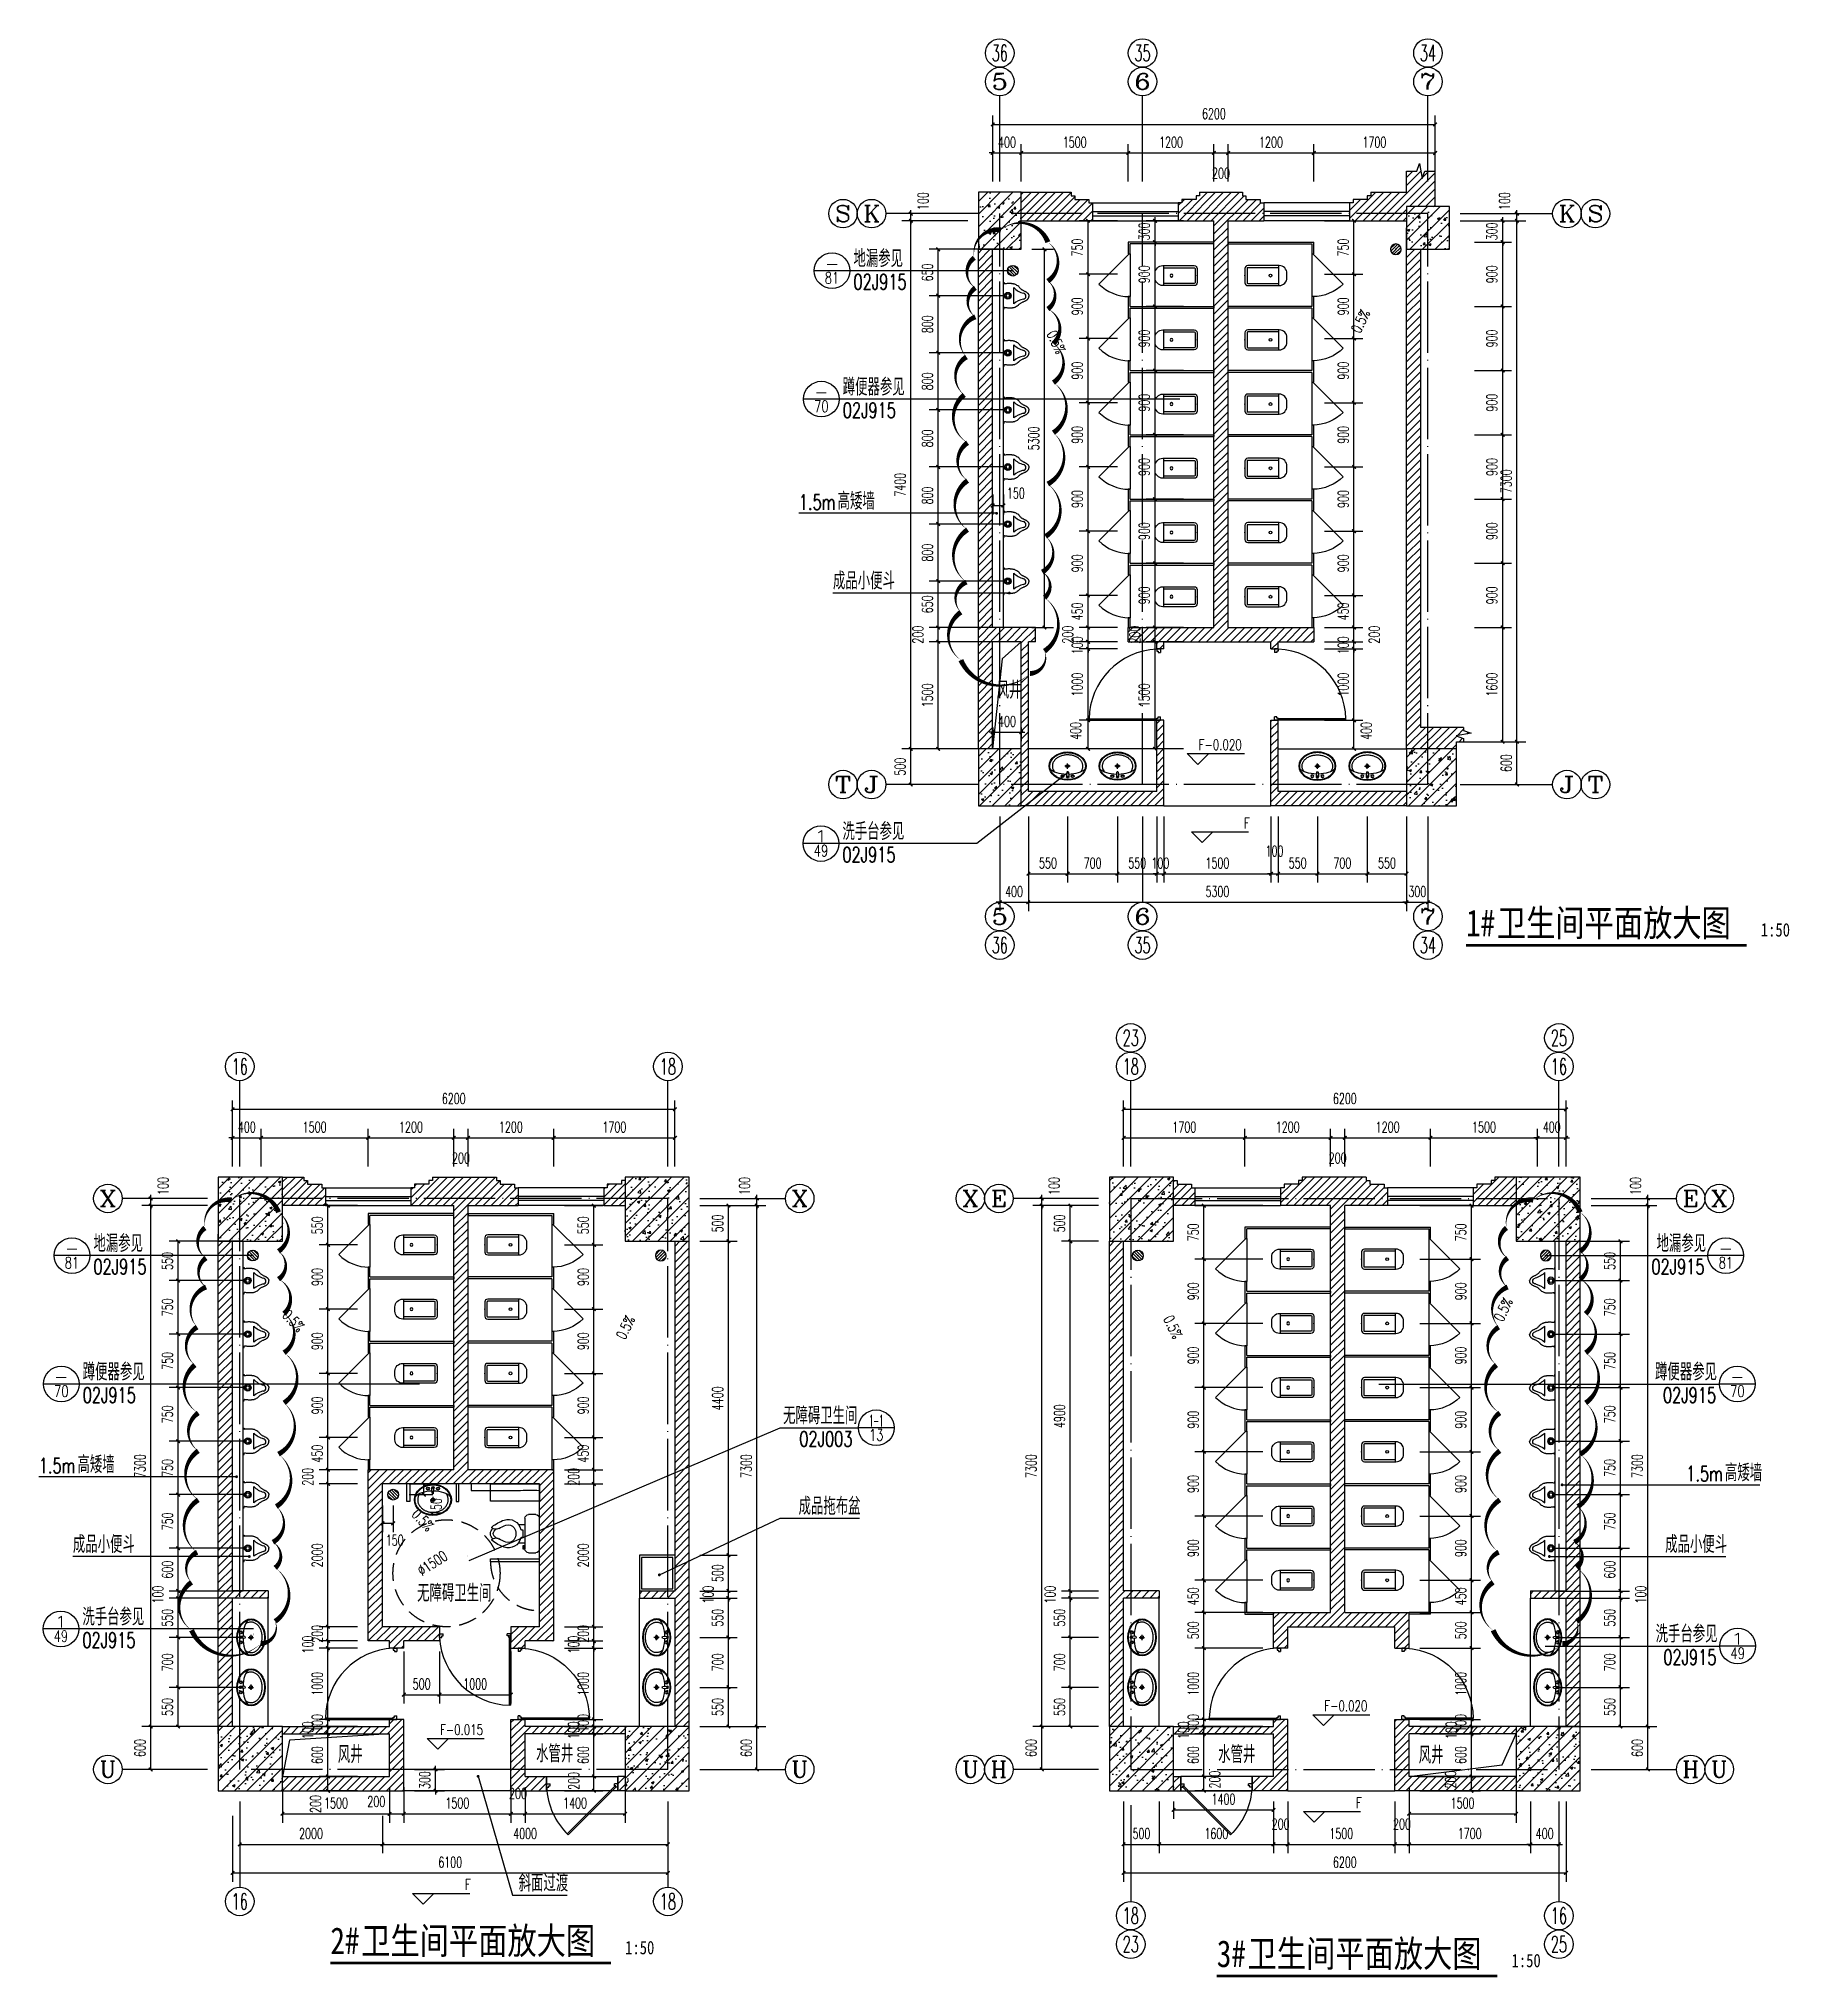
# Model space of a CAD drawing. Extents: x 307762 to 522490, y -326758 to -245675.
# Drawn here: x 382031 to 406562, y -322118 to -294955 of the extents above; entities that cross this region are included whole.
import ezdxf
from ezdxf.enums import TextEntityAlignment as Align

# ---------------------------------------------------------------- set-up
doc = ezdxf.new("R2010")
doc.units = 0
doc.header["$LTSCALE"] = 1000
doc.header["$MEASUREMENT"] = 0
doc.linetypes.add('DOTE', pattern=[2.42, 2, -0.2, 0.02, -0.2])
doc.linetypes.add('HIDDEN', pattern=[0.375, 0.25, -0.125])
doc.layers.get('0').update_dxf_attribs({"linetype": 'CONTINUOUS'})
doc.layers.get('Defpoints').update_dxf_attribs({"color": 6, "linetype": 'CONTINUOUS'})
for name, color, linetype in [('A-Lvtry', 214, 'CONTINUOUS'), ('A-卫生间', 173, 'CONTINUOUS'), ('A-墙线', 2, 'CONTINUOUS'), ('A-外窗', 145, 'CONTINUOUS'), ('A-洁具', 204, 'CONTINUOUS'), ('A-门', 167, 'CONTINUOUS'), ('AXIS', 3, 'CONTINUOUS'), ('AXIS_TEXT', 7, 'CONTINUOUS'), ('COLUMN', 2, 'CONTINUOUS'), ('DIM_ELEV', 3, 'CONTINUOUS'), ('DIM_IDEN', 3, 'CONTINUOUS'), ('DIM_LEAD', 3, 'CONTINUOUS'), ('DIM_SYMB', 3, 'CONTINUOUS'), ('DOTE', 1, 'DOTE'), ('EQUIP-SANITARY', 40, 'CONTINUOUS'), ('FUR', 173, 'CONTINUOUS'), ('PUB_DIM', 3, 'CONTINUOUS'), ('PUB_HATCH', 250, 'CONTINUOUS'), ('PUB_TEXT', 7, 'CONTINUOUS'), ('洞口线', 207, 'CONTINUOUS')]:
    doc.layers.add(name, color=color, linetype=linetype)
doc.styles.add('_TCH_AXIS', font='COMPLEX', dxfattribs={"bigfont": 'GBCBIG'})
doc.styles.add('_TCH_DIM', font='SIMPLEX', dxfattribs={"bigfont": 'GBCBIG'})
doc.styles.add('_TCH_LABEL', font='COMPLEX', dxfattribs={"bigfont": 'GBCBIG'})
doc.styles.add('ATT', font='txt')
doc.styles.add('COMPLEX', font='COMPLEX')
doc.styles.add('DIM_FONT', font='SIMPLEX.shx', dxfattribs={"width": 0.65})
doc.styles.add('HT', font='simhei.ttf', dxfattribs={"width": 0.8})
doc.dimstyles.new('DIMN50', dxfattribs={"dimscale": 0.5, "dimtxt": 300, "dimasz": 100, "dimexe": 250, "dimexo": 300, "dimgap": 150, "dimtad": 1, "dimdec": 0, "dimzin": 0, "dimdsep": 46, "dimtxsty": 'DIM_FONT', "dimblk": 'ARCHTICK', "dimcen": 0.09, "dimclrt": 7, "dimazin": 2, "dimtfac": 1, "dimtdec": 0, "dimtix": 1, "dimtmove": 2, "dimatfit": 3, "dimfxl": 0, "dimtolj": 1, "dimtzin": 0, "dimarcsym": 0})
pattern_1 = [(45, (0, 0), (-88.388348, 88.388348), []), (50, (0, 0), (358.63009, -31.37607), [37.5, -412.5]), (355, (0, 0), (-69.37567, 376.09607), [30, -330]), (100.4514, (29.9, -2.6), (289.2547, 344.71977), [31.8701, -350.57106]), (46.1842, (0, 100), (533.62052, -82.7595), [56.25, -618.75]), (96.6356, (44.47, 93.1), (467.33135, 487.05894), [47.80514, -525.8565]), (351.1842, (0, 100), (467.331, 487.0593), [45, -495]), (21, (50, 75), (298.45353, -201.30945), [37.5, -412.5]), (326, (50, 75), (121.65767, 362.57502), [30, -330]), (71.4514, (74.87, 58.22), (420.11131, 161.26525), [31.8701, -350.57106]), (37.5, (0, 0), (6.079928, 166.446927), [0, -326, 0, -335, 0, -331.25]), (7.5, (0, 0), (131.53477, 197.205856), [0, -191, 0, -318.5, 0, -126.25]), (327.5, (-111.5, 0), (266.911218, -11.277436), [0, -125, 0, -390, 0, -517.5]), (317.5, (-161.5, 0), (291.59308, 50.05249), [0, -162.5, 0, -259, 0, -367.5])]

msp = doc.modelspace()

# ---------------------------------------------------------------- texts
at = {"layer": 'PUB_DIM', "color": 7, "style": '_TCH_DIM', "width": 0.705882}
msp.add_text('%%c1500', height=148.75, rotation=33.39993, dxfattribs=at).set_placement((387398.7, -316502.3))
at = {"layer": 'PUB_TEXT'}
for s, style, p in [('地漏参见', '_TCH_LABEL', (393447.9, -298154.9)), ('蹲便器参见', '_TCH_LABEL', (393297.9, -299954.5)), ('高矮墙', '_TCH_DIM', (393225.3, -301554.2)), ('成品小便斗', '_TCH_DIM', (393160.8, -302671.6)), ('风井', '_TCH_DIM', (395454.5, -304201.8)), ('洗手台参见', '_TCH_LABEL', (393292.9, -306182.1)), ('地漏参见', '_TCH_LABEL', (382796.7, -311955.9)), ('地漏参见', '_TCH_LABEL', (404702.6, -311955.9)), ('蹲便器参见', '_TCH_LABEL', (382646.7, -313755.5)), ('蹲便器参见', '_TCH_LABEL', (404681, -313755.5)), ('无障碍卫生间', '_TCH_LABEL', (392462.2, -314368.9)), ('高矮墙', '_TCH_DIM', (382574, -315055.2)), ('高矮墙', '_TCH_DIM', (405660.9, -315168.6)), ('成品拖布盆', '_TCH_LABEL', (392679.7, -315637.6)), ('成品小便斗', '_TCH_DIM', (382509.5, -316172.6)), ('成品小便斗', '_TCH_LABEL', (404823.4, -316172.6)), ('无障碍卫生间', '_TCH_DIM', (387333.3, -316856.3)), ('洗手台参见', '_TCH_LABEL', (382641.6, -317188.4)), ('洗手台参见', '_TCH_LABEL', (404688.7, -317427.5)), ('风井', '_TCH_DIM', (386222.4, -319116.9)), ('水管井', '_TCH_DIM', (389000.3, -319105.1)), ('水管井', '_TCH_DIM', (398559.3, -319116.3)), ('风井', '_TCH_DIM', (401369.3, -319126.2)), ('斜面过渡', '_TCH_LABEL', (388756, -320917.6))]:
    msp.add_text(s, height=241.13, dxfattribs=dict(at, style=style)).set_placement(p)
at = {"layer": 'PUB_TEXT', "style": '_TCH_LABEL'}
for s, width, p, p2 in [('81', 0.905172, (393047.3, -298386), (393248.6, -298386)), ('-', 1.458333, (393047.3, -298184.8), (393248.6, -298184.8)), ('70', 0.772059, (392897.3, -300185.6), (393098.6, -300185.6)), ('-', 1.458333, (392897.3, -299984.4), (393098.6, -299984.4)), ('1', 2.916667, (392892.3, -306212), (393093.5, -306212)), ('49', 0.75, (392892.3, -306413.2), (393093.5, -306413.2)), ('81', 0.905172, (382396, -312187), (382597.3, -312187)), ('-', 1.458333, (382396, -311985.8), (382597.3, -311985.8)), ('81', 0.905172, (405572.2, -312187), (405773.4, -312187)), ('-', 1.458333, (405572.2, -311985.8), (405773.4, -311985.8)), ('-', 1.458333, (382246, -313785.4), (382447.3, -313785.4)), ('-', 1.458333, (405734.1, -313785.4), (405935.3, -313785.4)), ('70', 0.772059, (382246, -313986.6), (382447.3, -313986.6)), ('70', 0.772059, (405734.1, -313986.6), (405935.3, -313986.6)), ('1-1', 0.525, (393666.8, -314398.8), (393868.1, -314398.8)), ('13', 0.905172, (393666.8, -314600.1), (393868.1, -314600.1)), ('49', 0.75, (382241, -317419.6), (382442.2, -317419.6)), ('1', 2.916667, (382241, -317218.3), (382442.2, -317218.3)), ('49', 0.75, (405739.1, -317658.6), (405940.4, -317658.6)), ('1', 2.916667, (405739.1, -317457.4), (405940.4, -317457.4))]:
    msp.add_text(s, height=161, dxfattribs=dict(at, width=width)).set_placement(p, p2, align=Align.FIT)
at = {"layer": 'PUB_TEXT'}
for s, height, style, width, p in [('02J915', 212.5, '_TCH_LABEL', 0.705882, (393447.9, -298467.4)), ('02J915', 212.5, '_TCH_LABEL', 0.705882, (393297.9, -300267)), ('1.5m', 212.5, '_TCH_DIM', 0.705882, (392682.4, -301554.2)), ('F-0.020', 148.75, '_TCH_DIM', 0.705882, (398285.9, -304922.6)), ('F', 148.8, '_TCH_DIM', 0.705882, (398920.4, -306019)), ('02J915', 212.5, '_TCH_LABEL', 0.705882, (393292.9, -306494.6)), ('1#', 375.53, 'HT', 0.8, (402032.6, -307532.5)), ('卫生间平面放大图', 375.53, 'HT', 0.8, (402464.7, -307532.5)), ('1:50', 187.76, 'HT', 0.8, (406163.8, -307534.6)), ('02J915', 212.5, '_TCH_LABEL', 0.705882, (382796.7, -312268.4)), ('02J915', 212.5, '_TCH_LABEL', 0.705882, (404629.9, -312268.4)), ('02J915', 212.5, '_TCH_LABEL', 0.705882, (382646.7, -314068)), ('02J915', 212.5, '_TCH_LABEL', 0.705882, (404791.8, -314068)), ('02J003', 212.5, '_TCH_LABEL', 0.705882, (392688.9, -314681.4)), ('1.5m', 212.5, '_TCH_DIM', 0.705882, (382031.1, -315055.2)), ('1.5m', 212.5, '_TCH_DIM', 0.705882, (405118, -315168.6)), ('02J915', 212.5, '_TCH_LABEL', 0.705882, (382641.6, -317500.9)), ('02J915', 212.5, '_TCH_LABEL', 0.705882, (404796.9, -317740)), ('F-0.020', 148.75, '_TCH_DIM', 0.705882, (400046.6, -318390.1)), ('F-0.015', 148.75, '_TCH_DIM', 0.705882, (387654.6, -318723.6)), ('F', 148.8, '_TCH_DIM', 0.705882, (400489.2, -319747.3)), ('F', 148.8, '_TCH_DIM', 0.705882, (388004.8, -320893.1)), ('2#', 375.53, 'HT', 0.8, (386117.6, -321794.6)), ('卫生间平面放大图', 375.53, 'HT', 0.8, (386549.6, -321794.6)), ('1:50', 187.76, 'HT', 0.8, (390248.8, -321796.7)), ('3#', 375.53, 'HT', 0.8, (398539.5, -321975.8)), ('卫生间平面放大图', 375.53, 'HT', 0.8, (398971.5, -321975.8)), ('1:50', 187.76, 'HT', 0.8, (402670.7, -321977.9))]:
    msp.add_text(s, height=height, dxfattribs=dict(at, style=style, width=width)).set_placement(p)
at = {"layer": 'PUB_TEXT', "style": '_TCH_DIM', "width": 0.705882}
for rotation, p in [(64.26753, (400549.2, -299094.4)), (295.73247, (396150.7, -299088.2)), (64.26753, (402548.8, -312945.2)), (314.16355, (385431.1, -312852.6)), (64.26753, (390247.9, -313195.4)), (295.73247, (397785.8, -312889.1)), (314.20938, (387243.4, -315644.6))]:
    msp.add_text('0.5%%%', height=148.75, rotation=rotation, dxfattribs=at).set_placement(p)

# ---------------------------------------------------------------- blocks, each defined once
blk = doc.blocks.new('m1000')
at = {"layer": 'A-墙线'}
for p, q in [((0, 0), (0, 200)), ((1000, 0), (1000, 200))]:
    blk.add_line(p, q, dxfattribs=at)
at = {"layer": 'A-门'}
for p, q in [((0, 1100), (0, 100)), ((0, 1100), (20, 1100)), ((20, 1100), (20, 150)), ((0, 150), (30, 150)), ((0, 100), (50, 100)), ((30, 150), (30, 130)), ((30, 130), (50, 130)), ((50, 130), (50, 100)), ((950, 130), (950, 100)), ((970, 130), (950, 130)), ((1000, 100), (950, 100)), ((970, 150), (970, 130)), ((1000, 150), (970, 150)), ((1000, 150), (1000, 100))]:
    blk.add_line(p, q, dxfattribs=at)
blk.add_arc((0, 100), 1000, 2.866, 88.854, dxfattribs=at)
blk = doc.blocks.new('15PTOI06')
at = {"color": 0, "linetype": 'ByBlock'}
for p, q in [((0, -8.5), (0, 8.5)), ((2, 10.5), (6, 10.5)), ((8, 8.5), (8, -8.5)), ((11.5, 5), (8, 5)), ((9, 2), (9.765178, 2)), ((9, -2), (9, 2)), ((23.431562, 2.5), (24.727861, 2.5)), ((24.931034, 1.327586), (24.062054, 2.5)), ((6, -10.5), (2, -10.5)), ((11.5, -5), (8, -5)), ((8.5, -8), (8, -8)), ((8, -8.5), (9, -8.5)), ((9, -6.5), (8.5, -6.5)), ((8.5, -6.5), (8.5, -8)), ((9.765178, -2), (9, -2)), ((9, -8.5), (9, -6.5)), ((23.431562, -2.5), (24.690476, -2.5)), ((24.931034, -1.327586), (24.062054, -2.5))]:
    blk.add_line(p, q, dxfattribs=at)
for centre, radius, start, end in [((2, 8.5), 2, 90, 180), ((6, 8.5), 2, 0, 90), ((9.765178, 2.5), 0.5, 270, 346.116636), ((17.25, 0.65), 7.210062, 71.816347, 166.116636), ((19.118098, 0), 6.118098, 147.797266, 212.202734), ((17.25, 0.65), 4.210062, 71.816347, 142.891702), ((12, -13.75), 19.534695, 57.937508, 70.559965), ((12, -13.75), 22.534695, 51.265418, 70.559965), ((23.431562, 4.5), 2, 237.937508, 270), ((24.727861, 4.5), 2, 270, 314.939898), ((23.666667, 0), 1.833333, 313.602819, 46.397181), ((23.166667, 0), 3.833333, 313.602819, 46.397181), ((25.787408, 3.438228), 0.5, 314.939898, 51.265418), ((2, -8.5), 2, 180, 270), ((6, -8.5), 2, 270, 0), ((9.765178, -2.5), 0.5, 13.883364, 90), ((17.25, -0.65), 7.210062, 193.883364, 288.183653), ((17.25, -0.65), 4.210062, 217.108298, 288.183653), ((12, 13.75), 19.534695, 289.440035, 302.062492), ((12, 13.75), 22.534695, 289.440035, 308.665009), ((23.431562, -4.5), 2, 90, 122.062492), ((24.690476, -4.5), 2, 44.162471, 90), ((25.766527, -3.454957), 0.5, 308.665009, 44.162471)]:
    blk.add_arc(centre, radius, start, end, dxfattribs=at)
at = {"color": 0, "linetype": 'ByBlock', "style": 'ATT'}
for tag, p, flags in [('ITEM', (0, -19.5), 3), ('ROOM_NUMBER', (0, -28.5), 1)]:
    blk.add_attdef(tag, p, '', height=6, dxfattribs=dict(at, flags=flags))
blk = doc.blocks.new('$lvtry$00000173')
for p, q in [((-37, -220, 0), (38, -220, 0)), ((-12, -126, 0), (-17, -51, 0)), ((0, -178, 0), (0, -261, 0)), ((10, -126, 0), (14, -51, 0))]:
    blk.add_line(p, q)
for centre, radius in [((-71, -63, 0), 20.6), ((-71, -63, 0), 15.6), ((0, -220, 0), 23.4), ((-1, -51, 0), 15.8), ((71, -63, 0), 20.6), ((71, -63, 0), 15.6)]:
    blk.add_circle(centre, radius)
blk.add_arc((-1, -118, 0), 13.9, 215.486, 324.514)
blk.add_ellipse((0, -220, 0), major_axis=(-259, 0), ratio=0.848663)
for start_param, end_param in [(4.764585, 5.931457), (3.493317, 4.671733)]:
    blk.add_ellipse((0, -216, 0), major_axis=(-259, 0), ratio=0.459125, start_param=start_param, end_param=end_param)
for points, knots in [([(-249, -220, 0), (-249, -227, 0), (-249, -234, 0), (-246, -254, 0), (-243, -266, 0), (-236, -289, 0), (-231, -300, 0), (-218, -322, 0), (-211, -332, 0), (-194, -352, 0), (-185, -361, 0), (-164, -378, 0), (-153, -386, 0), (-129, -400, 0), (-116, -406, 0), (-90, -416, 0), (-76, -420, 0), (-48, -426, 0), (-34, -428, 0), (-5, -430, 0), (9, -430, 0), (38, -427, 0), (52, -425, 0), (80, -419, 0), (94, -414, 0), (120, -404, 0), (133, -398, 0), (156, -384, 0), (167, -376, 0), (187, -359, 0), (197, -349, 0), (213, -329, 0), (220, -319, 0), (232, -297, 0), (237, -285, 0), (244, -262, 0), (247, -250, 0), (249, -226, 0), (249, -214, 0), (247, -190, 0), (245, -178, 0), (237, -155, 0), (232, -144, 0), (221, -122, 0), (213, -111, 0), (197, -91, 0), (188, -82, 0), (168, -64, 0), (157, -56, 0), (133, -42, 0), (121, -36, 0), (95, -25, 0), (81, -21, 0), (53, -15, 0), (39, -12, 0), (10, -10, 0), (-4, -10, 0), (-33, -11, 0), (-47, -13, 0), (-75, -19, 0), (-89, -24, 0), (-115, -34, 0), (-128, -40, 0), (-152, -53, 0), (-163, -61, 0), (-184, -78, 0), (-193, -87, 0), (-210, -107, 0), (-218, -117, 0), (-230, -139, 0), (-235, -150, 0), (-243, -173, 0), (-246, -185, 0), (-249, -205, 0), (-249, -212, 0), (-249, -220, 0)], [0, 0, 0, 0, 0.105369, 0.105369, 0.278747, 0.278747, 0.452125, 0.452125, 0.625504, 0.625504, 0.798882, 0.798882, 0.97226, 0.97226, 1.145639, 1.145639, 1.319017, 1.319017, 1.492395, 1.492395, 1.665774, 1.665774, 1.839152, 1.839152, 2.01253, 2.01253, 2.185909, 2.185909, 2.359287, 2.359287, 2.532665, 2.532665, 2.706044, 2.706044, 2.879422, 2.879422, 3.0528, 3.0528, 3.226179, 3.226179, 3.399557, 3.399557, 3.572935, 3.572935, 3.746313, 3.746313, 3.919692, 3.919692, 4.09307, 4.09307, 4.266448, 4.266448, 4.439827, 4.439827, 4.613205, 4.613205, 4.786583, 4.786583, 4.959962, 4.959962, 5.13334, 5.13334, 5.306718, 5.306718, 5.480097, 5.480097, 5.653475, 5.653475, 5.826853, 5.826853, 6.000232, 6.000232, 6.17361, 6.17361, 6.283185, 6.283185, 6.283185, 6.283185]), ([(-185, -132, 0), (-187, -134, 0), (-188, -136, 0), (-193, -144, 0), (-196, -150, 0), (-202, -163, 0), (-205, -169, 0), (-209, -181, 0), (-210, -188, 0), (-213, -200, 0), (-214, -206, 0), (-214, -215, 0), (-214, -217, 0), (-214, -220, 0), (-214, -226, 0), (-214, -233, 0), (-212, -247, 0), (-210, -255, 0), (-206, -268, 0), (-204, -273, 0), (-200, -282, 0), (-197, -287, 0), (-191, -299, 0), (-187, -305, 0), (-178, -317, 0), (-173, -323, 0), (-162, -333, 0), (-158, -338, 0), (-145, -348, 0), (-137, -354, 0), (-123, -363, 0), (-118, -366, 0), (-107, -371, 0), (-101, -374, 0), (-89, -379, 0), (-83, -381, 0), (-71, -385, 0), (-64, -387, 0), (-49, -390, 0), (-40, -392, 0), (-22, -394, 0), (-13, -394, 0), (5, -395, 0), (14, -394, 0), (32, -393, 0), (41, -392, 0), (58, -388, 0), (66, -386, 0), (81, -382, 0), (89, -379, 0), (104, -373, 0), (111, -369, 0), (125, -362, 0), (132, -358, 0), (144, -349, 0), (150, -344, 0), (162, -334, 0), (167, -329, 0), (177, -318, 0), (181, -313, 0), (189, -302, 0), (192, -297, 0), (199, -285, 0), (202, -278, 0), (207, -265, 0), (209, -259, 0), (211, -247, 0), (212, -242, 0), (214, -228, 0), (214, -220, 0), (213, -207, 0), (213, -201, 0), (211, -190, 0), (210, -184, 0), (205, -168, 0), (200, -157, 0), (191, -142, 0), (188, -137, 0), (185, -132, 0)], [5.740897, 5.740897, 5.740897, 5.740897, 5.780874, 5.780874, 5.896829, 5.896829, 6.012784, 6.012784, 6.128739, 6.128739, 6.240697, 6.240697, 6.283185, 6.283185, 6.283185, 6.399826, 6.399826, 6.5409, 6.5409, 6.634, 6.634, 6.7271, 6.7271, 6.852188, 6.852188, 6.977276, 6.977276, 7.077377, 7.077377, 7.229977, 7.229977, 7.317389, 7.317389, 7.404801, 7.404801, 7.497094, 7.497094, 7.589386, 7.589386, 7.712334, 7.712334, 7.835281, 7.835281, 7.958228, 7.958228, 8.081175, 8.081175, 8.194983, 8.194983, 8.30879, 8.30879, 8.422598, 8.422598, 8.537599, 8.537599, 8.6526, 8.6526, 8.767602, 8.767602, 8.884432, 8.884432, 8.982435, 8.982435, 9.119467, 9.119467, 9.224191, 9.224191, 9.328914, 9.328914, 9.470087, 9.470087, 9.571187, 9.571187, 9.672288, 9.672288, 9.874489, 9.874489, 9.967059, 9.967059, 9.967059, 9.967059])]:
    blk.add_open_spline(points, degree=3, knots=knots)
blk.add_point((-1, -51, 0))
blk = doc.blocks.new('手盆')
at = {"layer": 'A-卫生间'}
for p, q in [((113, 12), (46, 16)), ((160, 0), (235, 0)), ((198, -37), (198, 38)), ((113, -11), (46, -16))]:
    blk.add_line(p, q, dxfattribs=at)
for centre, major_axis, ratio, start_param, end_param in [((198, 0), (0, 259), 0.763797, 3.141593, 9.424778), ((194, 0), (0, 259), 0.413212, 0.351725, 1.519021), ((106, 0), (0, 13.9), 0.9, 3.760941, 5.663837), ((194, 0), (0, 259), 0.413212, 1.620217, 2.789865)]:
    blk.add_ellipse(centre, major_axis=major_axis, ratio=ratio, start_param=start_param, end_param=end_param, dxfattribs=at)
for centre, major_axis in [((46, 0), (0, 15.8)), ((56, 71), (0, 20.6)), ((56, 71), (0, 15.6)), ((198, 0), (0, 23.4)), ((56, -71), (0, 20.6)), ((56, -71), (0, 15.6))]:
    blk.add_ellipse(centre, major_axis=major_axis, ratio=0.9, dxfattribs=at)
for points, knots in [([(198, -249), (204, -249), (211, -249), (228, -246), (239, -243), (260, -236), (270, -231), (290, -218), (299, -211), (317, -194), (325, -185), (340, -164), (347, -153), (360, -129), (365, -116), (374, -90), (378, -76), (383, -48), (385, -34), (387, -5), (387, 9), (385, 38), (383, 52), (377, 80), (373, 94), (364, 120), (358, 133), (345, 156), (338, 167), (323, 187), (314, 197), (296, 213), (287, 220), (267, 232), (257, 237), (236, 244), (225, 247), (204, 249), (193, 249), (171, 247), (161, 245), (140, 237), (129, 232), (110, 221), (100, 213), (82, 197), (74, 188), (58, 168), (51, 157), (38, 133), (32, 121), (23, 95), (19, 81), (13, 53), (11, 39), (9, 10), (9, -4), (10, -33), (12, -47), (18, -75), (21, -89), (30, -115), (36, -128), (48, -152), (55, -163), (70, -184), (78, -193), (96, -210), (105, -218), (125, -230), (135, -235), (156, -243), (167, -246), (184, -249), (191, -249), (198, -249)], [0, 0, 0, 0, 0.105369, 0.105369, 0.278747, 0.278747, 0.452125, 0.452125, 0.625504, 0.625504, 0.798882, 0.798882, 0.97226, 0.97226, 1.145639, 1.145639, 1.319017, 1.319017, 1.492395, 1.492395, 1.665774, 1.665774, 1.839152, 1.839152, 2.01253, 2.01253, 2.185909, 2.185909, 2.359287, 2.359287, 2.532665, 2.532665, 2.706044, 2.706044, 2.879422, 2.879422, 3.0528, 3.0528, 3.226179, 3.226179, 3.399557, 3.399557, 3.572935, 3.572935, 3.746313, 3.746313, 3.919692, 3.919692, 4.09307, 4.09307, 4.266448, 4.266448, 4.439827, 4.439827, 4.613205, 4.613205, 4.786583, 4.786583, 4.959962, 4.959962, 5.13334, 5.13334, 5.306718, 5.306718, 5.480097, 5.480097, 5.653475, 5.653475, 5.826853, 5.826853, 6.000232, 6.000232, 6.17361, 6.17361, 6.283185, 6.283185, 6.283185, 6.283185]), ([(119, -185), (121, -187), (123, -188), (130, -193), (135, -196), (146, -202), (152, -205), (163, -209), (169, -210), (180, -213), (186, -214), (194, -214), (196, -214), (198, -214), (204, -214), (209, -214), (222, -212), (229, -210), (241, -206), (245, -204), (254, -200), (259, -197), (269, -191), (275, -187), (286, -178), (291, -173), (300, -162), (304, -158), (314, -145), (319, -137), (327, -123), (329, -118), (334, -107), (336, -101), (341, -89), (343, -83), (346, -71), (348, -64), (351, -49), (352, -40), (354, -22), (355, -13), (355, 5), (355, 14), (354, 32), (352, 41), (349, 58), (348, 66), (343, 81), (341, 89), (335, 104), (332, 111), (326, 125), (322, 132), (314, 144), (310, 150), (301, 162), (296, 167), (287, 177), (281, 181), (272, 189), (267, 192), (256, 199), (250, 202), (238, 207), (233, 209), (223, 211), (217, 212), (205, 214), (198, 214), (186, 213), (181, 213), (171, 211), (166, 210), (151, 205), (141, 200), (128, 191), (123, 188), (119, 185)], [5.740897, 5.740897, 5.740897, 5.740897, 5.780874, 5.780874, 5.896829, 5.896829, 6.012784, 6.012784, 6.128739, 6.128739, 6.240697, 6.240697, 6.283185, 6.283185, 6.283185, 6.399826, 6.399826, 6.5409, 6.5409, 6.634, 6.634, 6.7271, 6.7271, 6.852188, 6.852188, 6.977276, 6.977276, 7.077377, 7.077377, 7.229977, 7.229977, 7.317389, 7.317389, 7.404801, 7.404801, 7.497094, 7.497094, 7.589386, 7.589386, 7.712334, 7.712334, 7.835281, 7.835281, 7.958228, 7.958228, 8.081175, 8.081175, 8.194983, 8.194983, 8.30879, 8.30879, 8.422598, 8.422598, 8.537599, 8.537599, 8.6526, 8.6526, 8.767602, 8.767602, 8.884432, 8.884432, 8.982435, 8.982435, 9.119467, 9.119467, 9.224191, 9.224191, 9.328914, 9.328914, 9.470087, 9.470087, 9.571187, 9.571187, 9.672288, 9.672288, 9.874489, 9.874489, 9.967059, 9.967059, 9.967059, 9.967059])]:
    blk.add_open_spline(points, degree=3, knots=knots, dxfattribs=at)
blk.add_point((46, 0), dxfattribs=at)
blk = doc.blocks.new('bfm01')
at = {"layer": 'A-墙线'}
for p, q in [((-200, 0), (0, 0)), ((-200, -1000), (0, -1000))]:
    blk.add_line(p, q, dxfattribs=at)
at = {"layer": 'A-门'}
for p, q in [((-200, -1000), (-200, 0)), ((-100, 0), (-100, -50)), ((-70, -50), (-100, -50)), ((-50, -30), (-70, -30)), ((-70, -30), (-70, -50)), ((-64, -44), (-50, -30)), ((-64, -44), (603, -711)), ((-50, 0), (-50, -30)), ((-50, -30), (617, -697)), ((0, 0), (0, -1000)), ((-70, -950), (-100, -950)), ((-100, -1000), (-100, -950)), ((-50, -1000), (-100, -1000)), ((-70, -970), (-70, -950)), ((-50, -970), (-70, -970)), ((-50, -1000), (-50, -970))]:
    blk.add_line(p, q, dxfattribs=at)
blk.add_arc((-100, 0), 1000, 272.866, 315.8103, dxfattribs=at)
blk = doc.blocks.new('$plan$00000380')
for p, q in [((-135, -207), (-130, -211)), ((-112, -146), (114, -146)), ((120, -221), (128, -215))]:
    blk.add_line(p, q)
for points in [[(-185, 0), (-185, -10), (-164, -10)], [(-185, 0), (185, 0), (185, -10), (165, -10)], [(-135, -207), (-146, -194), (-153, -182), (-159, -172), (-163, -162), (-166, -154), (-168, -146), (-169, -139), (-170, -133), (-171, -127), (-172, -121), (-172, -115), (-173, -110), (-173, -104), (-173, -98), (-173, -92), (-173, -86), (-173, -79), (-173, -72), (-172, -64), (-171, -54), (-170, -44), (-168, -31), (-166, -17), (-164, -10)], [(-130, -211), (-128, -213), (-120, -221), (-113, -229), (-107, -236), (-102, -244), (-98, -251), (-93, -259), (-90, -266), (-86, -274), (-83, -281), (-80, -288), (-77, -295), (-74, -302), (-71, -308), (-68, -314), (-65, -320), (-62, -325), (-58, -330), (-55, -334), (-51, -338), (-47, -342), (-43, -345), (-39, -348), (-34, -351), (-30, -353), (-25, -355), (-20, -357), (-15, -358), (-10, -359), (-5, -360), (0, -360), (0, -360)], [(120, -221), (118, -222), (110, -230), (102, -237), (96, -244), (90, -251), (85, -259), (81, -266), (76, -273), (73, -280), (69, -287), (66, -294), (62, -301), (59, -308), (56, -314), (53, -320), (49, -325), (46, -330), (42, -335), (38, -339), (34, -343), (30, -346), (25, -349), (21, -352), (16, -354), (12, -356), (7, -358), (2, -359), (0, -360)], [(128, -215), (138, -202), (145, -191), (152, -180), (156, -171), (160, -163), (162, -156), (164, -149), (165, -142), (166, -136), (167, -130), (168, -125), (169, -119), (170, -114), (170, -108), (170, -102), (171, -96), (171, -89), (171, -82), (171, -73), (171, -64), (170, -53), (169, -41), (167, -27), (165, -10)]]:
    blk.add_lwpolyline(points)
blk.add_circle((0, -62), 47.3)
at = {"lineweight": 13}
for radius in [34.6, 22.1]:
    blk.add_circle((0, -62), radius, dxfattribs=at)
for centre, radius, start, end in [((-382, -363), 346, 14.0616, 38.7001), ((335, -366), 312, 135.2868, 164.3913), ((-6, -276), 40.9, 183.6565, 351.9398)]:
    blk.add_arc(centre, radius, start, end)
blk = doc.blocks.new('_ArchTick')
at = {"color": 0, "linetype": 'ByBlock', "const_width": 0.4}
blk.add_lwpolyline([(-0.5, -0.5), (0.5, 0.5)], dxfattribs=at)
blk = doc.blocks.new('*D20')
at = {"layer": 'Defpoints', "color": 0}
for p in [(403134, -311806), (404197, -311806), (403134, -312356)]:
    blk.add_point(p, dxfattribs=at)
at = {"layer": 'PUB_DIM', "color": 0, "lineweight": -2}
for p, q in [((403284, -311806), (404322, -311806)), ((404197, -312356), (404197, -311806)), ((403284, -312356), (404322, -312356))]:
    blk.add_line(p, q, dxfattribs=at)
at = {"layer": 'PUB_DIM', "color": 0, "lineweight": -2, "xscale": 50, "yscale": 50, "zscale": 50}
for p, rotation in [((404197, -311806), 90), ((404197, -312356), 270)]:
    blk.add_blockref('_ArchTick', p, dxfattribs=dict(at, rotation=rotation))
at = {"layer": 'PUB_DIM', "color": 7, "insert": (404047, -312081), "char_height": 150, "attachment_point": 5, "rotation": 90, "style": 'DIM_FONT'}
blk.add_mtext('\\A1;550', dxfattribs=at)
blk = doc.blocks.new('*D21')
at = {"layer": 'Defpoints', "color": 0}
for p in [(403134, -312356), (404197, -312356), (403134, -313106)]:
    blk.add_point(p, dxfattribs=at)
at = {"layer": 'PUB_DIM', "color": 0, "lineweight": -2}
for p, q in [((403284, -312356), (404322, -312356)), ((404197, -313106), (404197, -312356)), ((403284, -313106), (404322, -313106))]:
    blk.add_line(p, q, dxfattribs=at)
at = {"layer": 'PUB_DIM', "color": 0, "lineweight": -2, "xscale": 50, "yscale": 50, "zscale": 50}
for p, rotation in [((404197, -312356), 90), ((404197, -313106), 270)]:
    blk.add_blockref('_ArchTick', p, dxfattribs=dict(at, rotation=rotation))
at = {"layer": 'PUB_DIM', "color": 7, "insert": (404047, -312731), "char_height": 150, "attachment_point": 5, "rotation": 90, "style": 'DIM_FONT'}
blk.add_mtext('\\A1;750', dxfattribs=at)
blk = doc.blocks.new('*D22')
at = {"layer": 'Defpoints', "color": 0}
for p in [(403134, -313106), (404197, -313106), (403134, -313856)]:
    blk.add_point(p, dxfattribs=at)
at = {"layer": 'PUB_DIM', "color": 0, "lineweight": -2}
for p, q in [((403284, -313106), (404322, -313106)), ((404197, -313856), (404197, -313106)), ((403284, -313856), (404322, -313856))]:
    blk.add_line(p, q, dxfattribs=at)
at = {"layer": 'PUB_DIM', "color": 0, "lineweight": -2, "xscale": 50, "yscale": 50, "zscale": 50}
for p, rotation in [((404197, -313106), 90), ((404197, -313856), 270)]:
    blk.add_blockref('_ArchTick', p, dxfattribs=dict(at, rotation=rotation))
at = {"layer": 'PUB_DIM', "color": 7, "insert": (404047, -313481), "char_height": 150, "attachment_point": 5, "rotation": 90, "style": 'DIM_FONT'}
blk.add_mtext('\\A1;750', dxfattribs=at)
blk = doc.blocks.new('*D23')
at = {"layer": 'Defpoints', "color": 0}
for p in [(403134, -313856), (404197, -313856), (403134, -314606)]:
    blk.add_point(p, dxfattribs=at)
at = {"layer": 'PUB_DIM', "color": 0, "lineweight": -2}
for p, q in [((403284, -313856), (404322, -313856)), ((404197, -314606), (404197, -313856)), ((403284, -314606), (404322, -314606))]:
    blk.add_line(p, q, dxfattribs=at)
at = {"layer": 'PUB_DIM', "color": 0, "lineweight": -2, "xscale": 50, "yscale": 50, "zscale": 50}
for p, rotation in [((404197, -313856), 90), ((404197, -314606), 270)]:
    blk.add_blockref('_ArchTick', p, dxfattribs=dict(at, rotation=rotation))
at = {"layer": 'PUB_DIM', "color": 7, "insert": (404047, -314231), "char_height": 150, "attachment_point": 5, "rotation": 90, "style": 'DIM_FONT'}
blk.add_mtext('\\A1;750', dxfattribs=at)
blk = doc.blocks.new('*D24')
at = {"layer": 'Defpoints', "color": 0}
for p in [(403134, -314606), (404197, -314606), (403134, -315356)]:
    blk.add_point(p, dxfattribs=at)
at = {"layer": 'PUB_DIM', "color": 0, "lineweight": -2}
for p, q in [((403284, -314606), (404322, -314606)), ((404197, -315356), (404197, -314606)), ((403284, -315356), (404322, -315356))]:
    blk.add_line(p, q, dxfattribs=at)
at = {"layer": 'PUB_DIM', "color": 0, "lineweight": -2, "xscale": 50, "yscale": 50, "zscale": 50}
for p, rotation in [((404197, -314606), 90), ((404197, -315356), 270)]:
    blk.add_blockref('_ArchTick', p, dxfattribs=dict(at, rotation=rotation))
at = {"layer": 'PUB_DIM', "color": 7, "insert": (404047, -314981), "char_height": 150, "attachment_point": 5, "rotation": 90, "style": 'DIM_FONT'}
blk.add_mtext('\\A1;750', dxfattribs=at)
blk = doc.blocks.new('*D25')
at = {"layer": 'Defpoints', "color": 0}
for p in [(403134, -315356), (404197, -315356), (403134, -316106)]:
    blk.add_point(p, dxfattribs=at)
at = {"layer": 'PUB_DIM', "color": 0, "lineweight": -2}
for p, q in [((403284, -315356), (404322, -315356)), ((404197, -316106), (404197, -315356)), ((403284, -316106), (404322, -316106))]:
    blk.add_line(p, q, dxfattribs=at)
at = {"layer": 'PUB_DIM', "color": 0, "lineweight": -2, "xscale": 50, "yscale": 50, "zscale": 50}
for p, rotation in [((404197, -315356), 90), ((404197, -316106), 270)]:
    blk.add_blockref('_ArchTick', p, dxfattribs=dict(at, rotation=rotation))
at = {"layer": 'PUB_DIM', "color": 7, "insert": (404047, -315731), "char_height": 150, "attachment_point": 5, "rotation": 90, "style": 'DIM_FONT'}
blk.add_mtext('\\A1;750', dxfattribs=at)
blk = doc.blocks.new('*D26')
at = {"layer": 'Defpoints', "color": 0}
for p in [(403134, -316106), (404197, -316106), (403134, -316706)]:
    blk.add_point(p, dxfattribs=at)
at = {"layer": 'PUB_DIM', "color": 0, "lineweight": -2}
for p, q in [((403284, -316106), (404322, -316106)), ((404197, -316706), (404197, -316106)), ((403284, -316706), (404322, -316706))]:
    blk.add_line(p, q, dxfattribs=at)
at = {"layer": 'PUB_DIM', "color": 0, "lineweight": -2, "xscale": 50, "yscale": 50, "zscale": 50}
for p, rotation in [((404197, -316106), 90), ((404197, -316706), 270)]:
    blk.add_blockref('_ArchTick', p, dxfattribs=dict(at, rotation=rotation))
at = {"layer": 'PUB_DIM', "color": 7, "insert": (404047, -316406), "char_height": 150, "attachment_point": 5, "rotation": 90, "style": 'DIM_FONT'}
blk.add_mtext('\\A1;600', dxfattribs=at)
blk = doc.blocks.new('*D27')
at = {"layer": 'Defpoints', "color": 0}
for p in [(403134, -316706), (404197, -316706), (403134, -316806)]:
    blk.add_point(p, dxfattribs=at)
at = {"layer": 'PUB_DIM', "color": 0, "lineweight": -2}
for p, q in [((403284, -316706), (404322, -316706)), ((404197, -316706), (404197, -316656)), ((404197, -316806), (404197, -316706)), ((403284, -316806), (404322, -316806)), ((404197, -316806), (404197, -316856))]:
    blk.add_line(p, q, dxfattribs=at)
at = {"layer": 'PUB_DIM', "color": 0, "lineweight": -2, "xscale": 50, "yscale": 50, "zscale": 50}
for p, rotation in [((404197, -316706), 270), ((404197, -316806), 90)]:
    blk.add_blockref('_ArchTick', p, dxfattribs=dict(at, rotation=rotation))
at = {"layer": 'PUB_DIM', "color": 7, "insert": (404481, -316756), "char_height": 150, "attachment_point": 5, "rotation": 90, "style": 'DIM_FONT'}
blk.add_mtext('\\A1;100', dxfattribs=at)
blk = doc.blocks.new('*D28')
at = {"layer": 'Defpoints', "color": 0}
for p in [(403134, -316806), (404197, -316806), (403134, -317356)]:
    blk.add_point(p, dxfattribs=at)
at = {"layer": 'PUB_DIM', "color": 0, "lineweight": -2}
for p, q in [((403284, -316806), (404322, -316806)), ((404197, -317356), (404197, -316806)), ((403284, -317356), (404322, -317356))]:
    blk.add_line(p, q, dxfattribs=at)
at = {"layer": 'PUB_DIM', "color": 0, "lineweight": -2, "xscale": 50, "yscale": 50, "zscale": 50}
for p, rotation in [((404197, -316806), 90), ((404197, -317356), 270)]:
    blk.add_blockref('_ArchTick', p, dxfattribs=dict(at, rotation=rotation))
at = {"layer": 'PUB_DIM', "color": 7, "insert": (404047, -317081), "char_height": 150, "attachment_point": 5, "rotation": 90, "style": 'DIM_FONT'}
blk.add_mtext('\\A1;550', dxfattribs=at)
blk = doc.blocks.new('*D29')
at = {"layer": 'Defpoints', "color": 0}
for p in [(403134, -317356), (404197, -317356), (403134, -318056)]:
    blk.add_point(p, dxfattribs=at)
at = {"layer": 'PUB_DIM', "color": 0, "lineweight": -2}
for p, q in [((403284, -317356), (404322, -317356)), ((404197, -318056), (404197, -317356)), ((403284, -318056), (404322, -318056))]:
    blk.add_line(p, q, dxfattribs=at)
at = {"layer": 'PUB_DIM', "color": 0, "lineweight": -2, "xscale": 50, "yscale": 50, "zscale": 50}
for p, rotation in [((404197, -317356), 90), ((404197, -318056), 270)]:
    blk.add_blockref('_ArchTick', p, dxfattribs=dict(at, rotation=rotation))
at = {"layer": 'PUB_DIM', "color": 7, "insert": (404047, -317706), "char_height": 150, "attachment_point": 5, "rotation": 90, "style": 'DIM_FONT'}
blk.add_mtext('\\A1;700', dxfattribs=at)
blk = doc.blocks.new('*D30')
at = {"layer": 'Defpoints', "color": 0}
for p in [(403134, -318056), (404197, -318056), (403134, -318606)]:
    blk.add_point(p, dxfattribs=at)
at = {"layer": 'PUB_DIM', "color": 0, "lineweight": -2}
for p, q in [((403284, -318056), (404322, -318056)), ((404197, -318606), (404197, -318056)), ((403284, -318606), (404322, -318606))]:
    blk.add_line(p, q, dxfattribs=at)
at = {"layer": 'PUB_DIM', "color": 0, "lineweight": -2, "xscale": 50, "yscale": 50, "zscale": 50}
for p, rotation in [((404197, -318056), 90), ((404197, -318606), 270)]:
    blk.add_blockref('_ArchTick', p, dxfattribs=dict(at, rotation=rotation))
at = {"layer": 'PUB_DIM', "color": 7, "insert": (404047, -318331), "char_height": 150, "attachment_point": 5, "rotation": 90, "style": 'DIM_FONT'}
blk.add_mtext('\\A1;550', dxfattribs=at)
blk = doc.blocks.new('*D31')
at = {"layer": 'Defpoints', "color": 0}
for p in [(383984, -311806), (385047, -311806), (385047, -312356)]:
    blk.add_point(p, dxfattribs=at)
at = {"layer": 'PUB_DIM', "color": 0, "lineweight": -2}
for p, q in [((384897, -311806), (383859, -311806)), ((383984, -312356), (383984, -311806)), ((384897, -312356), (383859, -312356))]:
    blk.add_line(p, q, dxfattribs=at)
at = {"layer": 'PUB_DIM', "color": 0, "lineweight": -2, "xscale": 50, "yscale": 50, "zscale": 50}
for p, rotation in [((383984, -311806), 90), ((383984, -312356), 270)]:
    blk.add_blockref('_ArchTick', p, dxfattribs=dict(at, rotation=rotation))
at = {"layer": 'PUB_DIM', "color": 7, "insert": (383834, -312081), "char_height": 150, "attachment_point": 5, "rotation": 90, "style": 'DIM_FONT'}
blk.add_mtext('\\A1;550', dxfattribs=at)
blk = doc.blocks.new('*D32')
at = {"layer": 'Defpoints', "color": 0}
for p in [(383984, -312356), (385047, -312356), (385047, -313106)]:
    blk.add_point(p, dxfattribs=at)
at = {"layer": 'PUB_DIM', "color": 0, "lineweight": -2}
for p, q in [((384897, -312356), (383859, -312356)), ((383984, -313106), (383984, -312356)), ((384897, -313106), (383859, -313106))]:
    blk.add_line(p, q, dxfattribs=at)
at = {"layer": 'PUB_DIM', "color": 0, "lineweight": -2, "xscale": 50, "yscale": 50, "zscale": 50}
for p, rotation in [((383984, -312356), 90), ((383984, -313106), 270)]:
    blk.add_blockref('_ArchTick', p, dxfattribs=dict(at, rotation=rotation))
at = {"layer": 'PUB_DIM', "color": 7, "insert": (383834, -312731), "char_height": 150, "attachment_point": 5, "rotation": 90, "style": 'DIM_FONT'}
blk.add_mtext('\\A1;750', dxfattribs=at)
blk = doc.blocks.new('*D33')
at = {"layer": 'Defpoints', "color": 0}
for p in [(383984, -313106), (385047, -313106), (385047, -313856)]:
    blk.add_point(p, dxfattribs=at)
at = {"layer": 'PUB_DIM', "color": 0, "lineweight": -2}
for p, q in [((384897, -313106), (383859, -313106)), ((383984, -313856), (383984, -313106)), ((384897, -313856), (383859, -313856))]:
    blk.add_line(p, q, dxfattribs=at)
at = {"layer": 'PUB_DIM', "color": 0, "lineweight": -2, "xscale": 50, "yscale": 50, "zscale": 50}
for p, rotation in [((383984, -313106), 90), ((383984, -313856), 270)]:
    blk.add_blockref('_ArchTick', p, dxfattribs=dict(at, rotation=rotation))
at = {"layer": 'PUB_DIM', "color": 7, "insert": (383834, -313481), "char_height": 150, "attachment_point": 5, "rotation": 90, "style": 'DIM_FONT'}
blk.add_mtext('\\A1;750', dxfattribs=at)
blk = doc.blocks.new('*D34')
at = {"layer": 'Defpoints', "color": 0}
for p in [(383984, -313856), (385047, -313856), (385047, -314606)]:
    blk.add_point(p, dxfattribs=at)
at = {"layer": 'PUB_DIM', "color": 0, "lineweight": -2}
for p, q in [((384897, -313856), (383859, -313856)), ((383984, -314606), (383984, -313856)), ((384897, -314606), (383859, -314606))]:
    blk.add_line(p, q, dxfattribs=at)
at = {"layer": 'PUB_DIM', "color": 0, "lineweight": -2, "xscale": 50, "yscale": 50, "zscale": 50}
for p, rotation in [((383984, -313856), 90), ((383984, -314606), 270)]:
    blk.add_blockref('_ArchTick', p, dxfattribs=dict(at, rotation=rotation))
at = {"layer": 'PUB_DIM', "color": 7, "insert": (383834, -314231), "char_height": 150, "attachment_point": 5, "rotation": 90, "style": 'DIM_FONT'}
blk.add_mtext('\\A1;750', dxfattribs=at)
blk = doc.blocks.new('*D35')
at = {"layer": 'Defpoints', "color": 0}
for p in [(383984, -314606), (385047, -314606), (385047, -315356)]:
    blk.add_point(p, dxfattribs=at)
at = {"layer": 'PUB_DIM', "color": 0, "lineweight": -2}
for p, q in [((384897, -314606), (383859, -314606)), ((383984, -315356), (383984, -314606)), ((384897, -315356), (383859, -315356))]:
    blk.add_line(p, q, dxfattribs=at)
at = {"layer": 'PUB_DIM', "color": 0, "lineweight": -2, "xscale": 50, "yscale": 50, "zscale": 50}
for p, rotation in [((383984, -314606), 90), ((383984, -315356), 270)]:
    blk.add_blockref('_ArchTick', p, dxfattribs=dict(at, rotation=rotation))
at = {"layer": 'PUB_DIM', "color": 7, "insert": (383834, -314981), "char_height": 150, "attachment_point": 5, "rotation": 90, "style": 'DIM_FONT'}
blk.add_mtext('\\A1;750', dxfattribs=at)
blk = doc.blocks.new('*D36')
at = {"layer": 'Defpoints', "color": 0}
for p in [(383984, -315356), (385047, -315356), (385047, -316106)]:
    blk.add_point(p, dxfattribs=at)
at = {"layer": 'PUB_DIM', "color": 0, "lineweight": -2}
for p, q in [((384897, -315356), (383859, -315356)), ((383984, -316106), (383984, -315356)), ((384897, -316106), (383859, -316106))]:
    blk.add_line(p, q, dxfattribs=at)
at = {"layer": 'PUB_DIM', "color": 0, "lineweight": -2, "xscale": 50, "yscale": 50, "zscale": 50}
for p, rotation in [((383984, -315356), 90), ((383984, -316106), 270)]:
    blk.add_blockref('_ArchTick', p, dxfattribs=dict(at, rotation=rotation))
at = {"layer": 'PUB_DIM', "color": 7, "insert": (383834, -315731), "char_height": 150, "attachment_point": 5, "rotation": 90, "style": 'DIM_FONT'}
blk.add_mtext('\\A1;750', dxfattribs=at)
blk = doc.blocks.new('*D37')
at = {"layer": 'Defpoints', "color": 0}
for p in [(383984, -316106), (385047, -316106), (385047, -316706)]:
    blk.add_point(p, dxfattribs=at)
at = {"layer": 'PUB_DIM', "color": 0, "lineweight": -2}
for p, q in [((384897, -316106), (383859, -316106)), ((383984, -316706), (383984, -316106)), ((384897, -316706), (383859, -316706))]:
    blk.add_line(p, q, dxfattribs=at)
at = {"layer": 'PUB_DIM', "color": 0, "lineweight": -2, "xscale": 50, "yscale": 50, "zscale": 50}
for p, rotation in [((383984, -316106), 90), ((383984, -316706), 270)]:
    blk.add_blockref('_ArchTick', p, dxfattribs=dict(at, rotation=rotation))
at = {"layer": 'PUB_DIM', "color": 7, "insert": (383834, -316406), "char_height": 150, "attachment_point": 5, "rotation": 90, "style": 'DIM_FONT'}
blk.add_mtext('\\A1;600', dxfattribs=at)
blk = doc.blocks.new('*D38')
at = {"layer": 'Defpoints', "color": 0}
for p in [(383984, -316706), (385047, -316706), (385047, -316806)]:
    blk.add_point(p, dxfattribs=at)
at = {"layer": 'PUB_DIM', "color": 0, "lineweight": -2}
for p, q in [((384897, -316706), (383859, -316706)), ((383984, -316706), (383984, -316656)), ((383984, -316806), (383984, -316706)), ((384897, -316806), (383859, -316806)), ((383984, -316806), (383984, -316856))]:
    blk.add_line(p, q, dxfattribs=at)
at = {"layer": 'PUB_DIM', "color": 0, "lineweight": -2, "xscale": 50, "yscale": 50, "zscale": 50}
for p, rotation in [((383984, -316706), 270), ((383984, -316806), 90)]:
    blk.add_blockref('_ArchTick', p, dxfattribs=dict(at, rotation=rotation))
at = {"layer": 'PUB_DIM', "color": 7, "insert": (383700, -316756), "char_height": 150, "attachment_point": 5, "rotation": 90, "style": 'DIM_FONT'}
blk.add_mtext('\\A1;100', dxfattribs=at)
blk = doc.blocks.new('*D39')
at = {"layer": 'Defpoints', "color": 0}
for p in [(383984, -316806), (385047, -316806), (385047, -317356)]:
    blk.add_point(p, dxfattribs=at)
at = {"layer": 'PUB_DIM', "color": 0, "lineweight": -2}
for p, q in [((384897, -316806), (383859, -316806)), ((383984, -317356), (383984, -316806)), ((384897, -317356), (383859, -317356))]:
    blk.add_line(p, q, dxfattribs=at)
at = {"layer": 'PUB_DIM', "color": 0, "lineweight": -2, "xscale": 50, "yscale": 50, "zscale": 50}
for p, rotation in [((383984, -316806), 90), ((383984, -317356), 270)]:
    blk.add_blockref('_ArchTick', p, dxfattribs=dict(at, rotation=rotation))
at = {"layer": 'PUB_DIM', "color": 7, "insert": (383834, -317081), "char_height": 150, "attachment_point": 5, "rotation": 90, "style": 'DIM_FONT'}
blk.add_mtext('\\A1;550', dxfattribs=at)
blk = doc.blocks.new('*D40')
at = {"layer": 'Defpoints', "color": 0}
for p in [(383984, -317356), (385047, -317356), (385047, -318056)]:
    blk.add_point(p, dxfattribs=at)
at = {"layer": 'PUB_DIM', "color": 0, "lineweight": -2}
for p, q in [((384897, -317356), (383859, -317356)), ((383984, -318056), (383984, -317356)), ((384897, -318056), (383859, -318056))]:
    blk.add_line(p, q, dxfattribs=at)
at = {"layer": 'PUB_DIM', "color": 0, "lineweight": -2, "xscale": 50, "yscale": 50, "zscale": 50}
for p, rotation in [((383984, -317356), 90), ((383984, -318056), 270)]:
    blk.add_blockref('_ArchTick', p, dxfattribs=dict(at, rotation=rotation))
at = {"layer": 'PUB_DIM', "color": 7, "insert": (383834, -317706), "char_height": 150, "attachment_point": 5, "rotation": 90, "style": 'DIM_FONT'}
blk.add_mtext('\\A1;700', dxfattribs=at)
blk = doc.blocks.new('*D41')
at = {"layer": 'Defpoints', "color": 0}
for p in [(383984, -318056), (385047, -318056), (385047, -318606)]:
    blk.add_point(p, dxfattribs=at)
at = {"layer": 'PUB_DIM', "color": 0, "lineweight": -2}
for p, q in [((384897, -318056), (383859, -318056)), ((383984, -318606), (383984, -318056)), ((384897, -318606), (383859, -318606))]:
    blk.add_line(p, q, dxfattribs=at)
at = {"layer": 'PUB_DIM', "color": 0, "lineweight": -2, "xscale": 50, "yscale": 50, "zscale": 50}
for p, rotation in [((383984, -318056), 90), ((383984, -318606), 270)]:
    blk.add_blockref('_ArchTick', p, dxfattribs=dict(at, rotation=rotation))
at = {"layer": 'PUB_DIM', "color": 7, "insert": (383834, -318331), "char_height": 150, "attachment_point": 5, "rotation": 90, "style": 'DIM_FONT'}
blk.add_mtext('\\A1;550', dxfattribs=at)
blk = doc.blocks.new('*D42')
at = {"layer": 'Defpoints', "color": 0}
for p in [(395399, -301191), (395549, -301191), (395549, -301495)]:
    blk.add_point(p, dxfattribs=at)
at = {"layer": 'PUB_DIM', "color": 0, "lineweight": -2}
for p, q in [((395399, -301341), (395399, -301620)), ((395399, -301495), (395549, -301495)), ((395549, -301341), (395549, -301620))]:
    blk.add_line(p, q, dxfattribs=at)
at = {"layer": 'PUB_DIM', "color": 0, "lineweight": -2, "xscale": 50, "yscale": 50, "zscale": 50, "rotation": 180}
blk.add_blockref('_ArchTick', (395399, -301495), dxfattribs=at)
at = {"layer": 'PUB_DIM', "color": 0, "lineweight": -2, "xscale": 50, "yscale": 50, "zscale": 50}
blk.add_blockref('_ArchTick', (395549, -301495), dxfattribs=at)
at = {"layer": 'PUB_DIM', "color": 7, "insert": (395724, -301323), "char_height": 150, "attachment_point": 5, "style": 'DIM_FONT'}
blk.add_mtext('\\A1;150', dxfattribs=at)
blk = doc.blocks.new('*D43')
at = {"layer": 'Defpoints', "color": 0}
for p in [(394635, -297905), (395699, -297905), (395699, -298555)]:
    blk.add_point(p, dxfattribs=at)
at = {"layer": 'PUB_DIM', "color": 0, "lineweight": -2}
for p, q in [((395549, -297905), (394510, -297905)), ((394635, -298555), (394635, -297905)), ((395549, -298555), (394510, -298555))]:
    blk.add_line(p, q, dxfattribs=at)
at = {"layer": 'PUB_DIM', "color": 0, "lineweight": -2, "xscale": 50, "yscale": 50, "zscale": 50}
for p, rotation in [((394635, -297905), 90), ((394635, -298555), 270)]:
    blk.add_blockref('_ArchTick', p, dxfattribs=dict(at, rotation=rotation))
at = {"layer": 'PUB_DIM', "color": 7, "insert": (394485, -298230), "char_height": 150, "attachment_point": 5, "rotation": 90, "style": 'DIM_FONT'}
blk.add_mtext('\\A1;650', dxfattribs=at)
blk = doc.blocks.new('*D44')
at = {"layer": 'Defpoints', "color": 0}
for p in [(394635, -298555), (395699, -298555), (395699, -299355)]:
    blk.add_point(p, dxfattribs=at)
at = {"layer": 'PUB_DIM', "color": 0, "lineweight": -2}
for p, q in [((395549, -298555), (394510, -298555)), ((394635, -299355), (394635, -298555)), ((395549, -299355), (394510, -299355))]:
    blk.add_line(p, q, dxfattribs=at)
at = {"layer": 'PUB_DIM', "color": 0, "lineweight": -2, "xscale": 50, "yscale": 50, "zscale": 50}
for p, rotation in [((394635, -298555), 90), ((394635, -299355), 270)]:
    blk.add_blockref('_ArchTick', p, dxfattribs=dict(at, rotation=rotation))
at = {"layer": 'PUB_DIM', "color": 7, "insert": (394485, -298955), "char_height": 150, "attachment_point": 5, "rotation": 90, "style": 'DIM_FONT'}
blk.add_mtext('\\A1;800', dxfattribs=at)
blk = doc.blocks.new('*D45')
at = {"layer": 'Defpoints', "color": 0}
for p in [(394635, -299355), (395699, -299355), (395699, -300155)]:
    blk.add_point(p, dxfattribs=at)
at = {"layer": 'PUB_DIM', "color": 0, "lineweight": -2}
for p, q in [((395549, -299355), (394510, -299355)), ((394635, -300155), (394635, -299355)), ((395549, -300155), (394510, -300155))]:
    blk.add_line(p, q, dxfattribs=at)
at = {"layer": 'PUB_DIM', "color": 0, "lineweight": -2, "xscale": 50, "yscale": 50, "zscale": 50}
for p, rotation in [((394635, -299355), 90), ((394635, -300155), 270)]:
    blk.add_blockref('_ArchTick', p, dxfattribs=dict(at, rotation=rotation))
at = {"layer": 'PUB_DIM', "color": 7, "insert": (394485, -299755), "char_height": 150, "attachment_point": 5, "rotation": 90, "style": 'DIM_FONT'}
blk.add_mtext('\\A1;800', dxfattribs=at)
blk = doc.blocks.new('*D46')
at = {"layer": 'Defpoints', "color": 0}
for p in [(394635, -300155), (395699, -300155), (395699, -300955)]:
    blk.add_point(p, dxfattribs=at)
at = {"layer": 'PUB_DIM', "color": 0, "lineweight": -2}
for p, q in [((395549, -300155), (394510, -300155)), ((394635, -300955), (394635, -300155)), ((395549, -300955), (394510, -300955))]:
    blk.add_line(p, q, dxfattribs=at)
at = {"layer": 'PUB_DIM', "color": 0, "lineweight": -2, "xscale": 50, "yscale": 50, "zscale": 50}
for p, rotation in [((394635, -300155), 90), ((394635, -300955), 270)]:
    blk.add_blockref('_ArchTick', p, dxfattribs=dict(at, rotation=rotation))
at = {"layer": 'PUB_DIM', "color": 7, "insert": (394485, -300555), "char_height": 150, "attachment_point": 5, "rotation": 90, "style": 'DIM_FONT'}
blk.add_mtext('\\A1;800', dxfattribs=at)
blk = doc.blocks.new('*D47')
at = {"layer": 'Defpoints', "color": 0}
for p in [(394635, -300955), (395699, -300955), (395699, -301755)]:
    blk.add_point(p, dxfattribs=at)
at = {"layer": 'PUB_DIM', "color": 0, "lineweight": -2}
for p, q in [((395549, -300955), (394510, -300955)), ((394635, -301755), (394635, -300955)), ((395549, -301755), (394510, -301755))]:
    blk.add_line(p, q, dxfattribs=at)
at = {"layer": 'PUB_DIM', "color": 0, "lineweight": -2, "xscale": 50, "yscale": 50, "zscale": 50}
for p, rotation in [((394635, -300955), 90), ((394635, -301755), 270)]:
    blk.add_blockref('_ArchTick', p, dxfattribs=dict(at, rotation=rotation))
at = {"layer": 'PUB_DIM', "color": 7, "insert": (394485, -301355), "char_height": 150, "attachment_point": 5, "rotation": 90, "style": 'DIM_FONT'}
blk.add_mtext('\\A1;800', dxfattribs=at)
blk = doc.blocks.new('*D48')
at = {"layer": 'Defpoints', "color": 0}
for p in [(394635, -301755), (395699, -301755), (395699, -302555)]:
    blk.add_point(p, dxfattribs=at)
at = {"layer": 'PUB_DIM', "color": 0, "lineweight": -2}
for p, q in [((395549, -301755), (394510, -301755)), ((394635, -302555), (394635, -301755)), ((395549, -302555), (394510, -302555))]:
    blk.add_line(p, q, dxfattribs=at)
at = {"layer": 'PUB_DIM', "color": 0, "lineweight": -2, "xscale": 50, "yscale": 50, "zscale": 50}
for p, rotation in [((394635, -301755), 90), ((394635, -302555), 270)]:
    blk.add_blockref('_ArchTick', p, dxfattribs=dict(at, rotation=rotation))
at = {"layer": 'PUB_DIM', "color": 7, "insert": (394485, -302155), "char_height": 150, "attachment_point": 5, "rotation": 90, "style": 'DIM_FONT'}
blk.add_mtext('\\A1;800', dxfattribs=at)
blk = doc.blocks.new('*D49')
at = {"layer": 'Defpoints', "color": 0}
for p in [(394635, -302555), (395699, -302555), (395699, -303205)]:
    blk.add_point(p, dxfattribs=at)
at = {"layer": 'PUB_DIM', "color": 0, "lineweight": -2}
for p, q in [((395549, -302555), (394510, -302555)), ((394635, -303205), (394635, -302555)), ((395549, -303205), (394510, -303205))]:
    blk.add_line(p, q, dxfattribs=at)
at = {"layer": 'PUB_DIM', "color": 0, "lineweight": -2, "xscale": 50, "yscale": 50, "zscale": 50}
for p, rotation in [((394635, -302555), 90), ((394635, -303205), 270)]:
    blk.add_blockref('_ArchTick', p, dxfattribs=dict(at, rotation=rotation))
at = {"layer": 'PUB_DIM', "color": 7, "insert": (394485, -302880), "char_height": 150, "attachment_point": 5, "rotation": 90, "style": 'DIM_FONT'}
blk.add_mtext('\\A1;650', dxfattribs=at)
blk = doc.blocks.new('*D50')
at = {"layer": 'Defpoints', "color": 0}
for p in [(394635, -303205), (395699, -303205), (395699, -303405)]:
    blk.add_point(p, dxfattribs=at)
at = {"layer": 'PUB_DIM', "color": 0, "lineweight": -2}
for p, q in [((395549, -303205), (394510, -303205)), ((395549, -303405), (394510, -303405)), ((394635, -303405), (394635, -303205))]:
    blk.add_line(p, q, dxfattribs=at)
at = {"layer": 'PUB_DIM', "color": 0, "lineweight": -2, "xscale": 50, "yscale": 50, "zscale": 50}
for p, rotation in [((394635, -303205), 90), ((394635, -303405), 270)]:
    blk.add_blockref('_ArchTick', p, dxfattribs=dict(at, rotation=rotation))
at = {"layer": 'PUB_DIM', "color": 7, "insert": (394351, -303305), "char_height": 150, "attachment_point": 5, "rotation": 90, "style": 'DIM_FONT'}
blk.add_mtext('\\A1;200', dxfattribs=at)
blk = doc.blocks.new('*D51')
at = {"layer": 'Defpoints', "color": 0}
for p in [(394635, -303405), (395699, -303405), (395699, -304905)]:
    blk.add_point(p, dxfattribs=at)
at = {"layer": 'PUB_DIM', "color": 0, "lineweight": -2}
for p, q in [((395549, -303405), (394510, -303405)), ((394635, -304905), (394635, -303405)), ((395549, -304905), (394510, -304905))]:
    blk.add_line(p, q, dxfattribs=at)
at = {"layer": 'PUB_DIM', "color": 0, "lineweight": -2, "xscale": 50, "yscale": 50, "zscale": 50}
for p, rotation in [((394635, -303405), 90), ((394635, -304905), 270)]:
    blk.add_blockref('_ArchTick', p, dxfattribs=dict(at, rotation=rotation))
at = {"layer": 'PUB_DIM', "color": 7, "insert": (394485, -304155), "char_height": 150, "attachment_point": 5, "rotation": 90, "style": 'DIM_FONT'}
blk.add_mtext('\\A1;1500', dxfattribs=at)
blk = doc.blocks.new('*D52')
at = {"layer": 'Defpoints', "color": 0}
for p in [(387647, -317406), (388647, -317406), (388647, -318159)]:
    blk.add_point(p, dxfattribs=at)
at = {"layer": 'PUB_DIM', "color": 0, "lineweight": -2}
for p, q in [((387647, -317556), (387647, -318284)), ((388647, -317556), (388647, -318284)), ((387647, -318159), (388647, -318159))]:
    blk.add_line(p, q, dxfattribs=at)
at = {"layer": 'PUB_DIM', "color": 0, "lineweight": -2, "xscale": 50, "yscale": 50, "zscale": 50, "rotation": 180}
blk.add_blockref('_ArchTick', (387647, -318159), dxfattribs=at)
at = {"layer": 'PUB_DIM', "color": 0, "lineweight": -2, "xscale": 50, "yscale": 50, "zscale": 50}
blk.add_blockref('_ArchTick', (388647, -318159), dxfattribs=at)
at = {"layer": 'PUB_DIM', "color": 7, "insert": (388147, -318009), "char_height": 150, "attachment_point": 5, "style": 'DIM_FONT'}
blk.add_mtext('\\A1;1000', dxfattribs=at)
blk = doc.blocks.new('*D53')
at = {"layer": 'Defpoints', "color": 0}
for p in [(387147, -317406), (387647, -317406), (387647, -318159)]:
    blk.add_point(p, dxfattribs=at)
at = {"layer": 'PUB_DIM', "color": 0, "lineweight": -2}
for p, q in [((387147, -317556), (387147, -318284)), ((387647, -317556), (387647, -318284)), ((387147, -318159), (387647, -318159))]:
    blk.add_line(p, q, dxfattribs=at)
at = {"layer": 'PUB_DIM', "color": 0, "lineweight": -2, "xscale": 50, "yscale": 50, "zscale": 50, "rotation": 180}
blk.add_blockref('_ArchTick', (387147, -318159), dxfattribs=at)
at = {"layer": 'PUB_DIM', "color": 0, "lineweight": -2, "xscale": 50, "yscale": 50, "zscale": 50}
blk.add_blockref('_ArchTick', (387647, -318159), dxfattribs=at)
at = {"layer": 'PUB_DIM', "color": 7, "insert": (387397, -318009), "char_height": 150, "attachment_point": 5, "style": 'DIM_FONT'}
blk.add_mtext('\\A1;500', dxfattribs=at)
blk = doc.blocks.new('*D54')
at = {"layer": 'Defpoints', "color": 0}
for p in [(395399, -304455), (395799, -304455), (395799, -304671)]:
    blk.add_point(p, dxfattribs=at)
at = {"layer": 'PUB_DIM', "color": 0, "lineweight": -2}
for p, q in [((395399, -304671), (395349, -304671)), ((395399, -304605), (395399, -304796)), ((395399, -304671), (395799, -304671)), ((395799, -304605), (395799, -304796)), ((395799, -304671), (395849, -304671))]:
    blk.add_line(p, q, dxfattribs=at)
at = {"layer": 'PUB_DIM', "color": 0, "lineweight": -2, "xscale": 50, "yscale": 50, "zscale": 50}
blk.add_blockref('_ArchTick', (395399, -304671), dxfattribs=at)
at = {"layer": 'PUB_DIM', "color": 0, "lineweight": -2, "xscale": 50, "yscale": 50, "zscale": 50, "rotation": 180}
blk.add_blockref('_ArchTick', (395799, -304671), dxfattribs=at)
at = {"layer": 'PUB_DIM', "color": 7, "insert": (395599, -304521), "char_height": 150, "attachment_point": 5, "style": 'DIM_FONT'}
blk.add_mtext('\\A1;400', dxfattribs=at)
blk = doc.blocks.new('*D55')
at = {"layer": 'Defpoints', "color": 0}
for p in [(401234, -319306), (402734, -319306), (402734, -319828)]:
    blk.add_point(p, dxfattribs=at)
at = {"layer": 'PUB_DIM', "color": 0, "lineweight": -2}
for p, q in [((401234, -319456), (401234, -319953)), ((402734, -319456), (402734, -319953)), ((401234, -319828), (402734, -319828))]:
    blk.add_line(p, q, dxfattribs=at)
at = {"layer": 'PUB_DIM', "color": 0, "lineweight": -2, "xscale": 50, "yscale": 50, "zscale": 50, "rotation": 180}
blk.add_blockref('_ArchTick', (401234, -319828), dxfattribs=at)
at = {"layer": 'PUB_DIM', "color": 0, "lineweight": -2, "xscale": 50, "yscale": 50, "zscale": 50}
blk.add_blockref('_ArchTick', (402734, -319828), dxfattribs=at)
at = {"layer": 'PUB_DIM', "color": 7, "insert": (401984, -319678), "char_height": 150, "attachment_point": 5, "style": 'DIM_FONT'}
blk.add_mtext('\\A1;1500', dxfattribs=at)
blk = doc.blocks.new('*D56')
at = {"layer": 'Defpoints', "color": 0}
for p in [(397934, -319506), (399334, -319506), (399334, -319773)]:
    blk.add_point(p, dxfattribs=at)
at = {"layer": 'PUB_DIM', "color": 0, "lineweight": -2}
for p, q in [((397934, -319656), (397934, -319898)), ((399334, -319656), (399334, -319898)), ((397934, -319773), (399334, -319773))]:
    blk.add_line(p, q, dxfattribs=at)
at = {"layer": 'PUB_DIM', "color": 0, "lineweight": -2, "xscale": 50, "yscale": 50, "zscale": 50, "rotation": 180}
blk.add_blockref('_ArchTick', (397934, -319773), dxfattribs=at)
at = {"layer": 'PUB_DIM', "color": 0, "lineweight": -2, "xscale": 50, "yscale": 50, "zscale": 50}
blk.add_blockref('_ArchTick', (399334, -319773), dxfattribs=at)
at = {"layer": 'PUB_DIM', "color": 7, "insert": (398634, -319623), "char_height": 150, "attachment_point": 5, "style": 'DIM_FONT'}
blk.add_mtext('\\A1;1400', dxfattribs=at)
blk = doc.blocks.new('*D57')
at = {"layer": 'Defpoints', "color": 0}
for p in [(386947, -319306), (387147, -319306), (387147, -319828)]:
    blk.add_point(p, dxfattribs=at)
at = {"layer": 'PUB_DIM', "color": 0, "lineweight": -2}
for p, q in [((386947, -319456), (386947, -319953)), ((387147, -319456), (387147, -319953)), ((386947, -319828), (387147, -319828))]:
    blk.add_line(p, q, dxfattribs=at)
at = {"layer": 'PUB_DIM', "color": 0, "lineweight": -2, "xscale": 50, "yscale": 50, "zscale": 50, "rotation": 180}
blk.add_blockref('_ArchTick', (386947, -319828), dxfattribs=at)
at = {"layer": 'PUB_DIM', "color": 0, "lineweight": -2, "xscale": 50, "yscale": 50, "zscale": 50}
blk.add_blockref('_ArchTick', (387147, -319828), dxfattribs=at)
at = {"layer": 'PUB_DIM', "color": 7, "insert": (386762, -319656), "char_height": 150, "attachment_point": 5, "style": 'DIM_FONT'}
blk.add_mtext('\\A1;200', dxfattribs=at)
blk = doc.blocks.new('*D58')
at = {"layer": 'Defpoints', "color": 0}
for p in [(387147, -319306), (388647, -319306), (388647, -319828)]:
    blk.add_point(p, dxfattribs=at)
at = {"layer": 'PUB_DIM', "color": 0, "lineweight": -2}
for p, q in [((387147, -319456), (387147, -319953)), ((388647, -319456), (388647, -319953)), ((387147, -319828), (388647, -319828))]:
    blk.add_line(p, q, dxfattribs=at)
at = {"layer": 'PUB_DIM', "color": 0, "lineweight": -2, "xscale": 50, "yscale": 50, "zscale": 50, "rotation": 180}
blk.add_blockref('_ArchTick', (387147, -319828), dxfattribs=at)
at = {"layer": 'PUB_DIM', "color": 0, "lineweight": -2, "xscale": 50, "yscale": 50, "zscale": 50}
blk.add_blockref('_ArchTick', (388647, -319828), dxfattribs=at)
at = {"layer": 'PUB_DIM', "color": 7, "insert": (387897, -319678), "char_height": 150, "attachment_point": 5, "style": 'DIM_FONT'}
blk.add_mtext('\\A1;1500', dxfattribs=at)
blk = doc.blocks.new('*D59')
at = {"layer": 'Defpoints', "color": 0}
for p in [(388647, -319306), (388847, -319306), (388847, -319828)]:
    blk.add_point(p, dxfattribs=at)
at = {"layer": 'PUB_DIM', "color": 0, "lineweight": -2}
for p, q in [((388647, -319456), (388647, -319953)), ((388847, -319456), (388847, -319953)), ((388647, -319828), (388847, -319828))]:
    blk.add_line(p, q, dxfattribs=at)
at = {"layer": 'PUB_DIM', "color": 0, "lineweight": -2, "xscale": 50, "yscale": 50, "zscale": 50, "rotation": 180}
blk.add_blockref('_ArchTick', (388647, -319828), dxfattribs=at)
at = {"layer": 'PUB_DIM', "color": 0, "lineweight": -2, "xscale": 50, "yscale": 50, "zscale": 50}
blk.add_blockref('_ArchTick', (388847, -319828), dxfattribs=at)
at = {"layer": 'PUB_DIM', "color": 7, "insert": (388747, -319545), "char_height": 150, "attachment_point": 5, "style": 'DIM_FONT'}
blk.add_mtext('\\A1;200', dxfattribs=at)
blk = doc.blocks.new('*D60')
at = {"layer": 'Defpoints', "color": 0}
for p in [(388847, -319306), (390247, -319306), (390247, -319828)]:
    blk.add_point(p, dxfattribs=at)
at = {"layer": 'PUB_DIM', "color": 0, "lineweight": -2}
for p, q in [((388847, -319456), (388847, -319953)), ((390247, -319456), (390247, -319953)), ((388847, -319828), (390247, -319828))]:
    blk.add_line(p, q, dxfattribs=at)
at = {"layer": 'PUB_DIM', "color": 0, "lineweight": -2, "xscale": 50, "yscale": 50, "zscale": 50, "rotation": 180}
blk.add_blockref('_ArchTick', (388847, -319828), dxfattribs=at)
at = {"layer": 'PUB_DIM', "color": 0, "lineweight": -2, "xscale": 50, "yscale": 50, "zscale": 50}
blk.add_blockref('_ArchTick', (390247, -319828), dxfattribs=at)
at = {"layer": 'PUB_DIM', "color": 7, "insert": (389547, -319678), "char_height": 150, "attachment_point": 5, "style": 'DIM_FONT'}
blk.add_mtext('\\A1;1400', dxfattribs=at)
blk = doc.blocks.new('*D61')
at = {"layer": 'Defpoints', "color": 0}
for p in [(385447, -319306), (386947, -319306), (386947, -319828)]:
    blk.add_point(p, dxfattribs=at)
at = {"layer": 'PUB_DIM', "color": 0, "lineweight": -2}
for p, q in [((385447, -319456), (385447, -319953)), ((386947, -319456), (386947, -319953)), ((385447, -319828), (386947, -319828))]:
    blk.add_line(p, q, dxfattribs=at)
at = {"layer": 'PUB_DIM', "color": 0, "lineweight": -2, "xscale": 50, "yscale": 50, "zscale": 50, "rotation": 180}
blk.add_blockref('_ArchTick', (385447, -319828), dxfattribs=at)
at = {"layer": 'PUB_DIM', "color": 0, "lineweight": -2, "xscale": 50, "yscale": 50, "zscale": 50}
blk.add_blockref('_ArchTick', (386947, -319828), dxfattribs=at)
at = {"layer": 'PUB_DIM', "color": 7, "insert": (386197, -319678), "char_height": 150, "attachment_point": 5, "style": 'DIM_FONT'}
blk.add_mtext('\\A1;1500', dxfattribs=at)
blk = doc.blocks.new('*D62')
at = {"layer": 'Defpoints', "color": 0}
for p in [(386847, -315356), (386997, -315356), (386997, -315757)]:
    blk.add_point(p, dxfattribs=at)
at = {"layer": 'PUB_DIM', "color": 0, "lineweight": -2}
for p, q in [((386847, -315506), (386847, -315882)), ((386997, -315506), (386997, -315882)), ((386847, -315757), (386997, -315757))]:
    blk.add_line(p, q, dxfattribs=at)
at = {"layer": 'PUB_DIM', "color": 0, "lineweight": -2, "xscale": 50, "yscale": 50, "zscale": 50, "rotation": 180}
blk.add_blockref('_ArchTick', (386847, -315757), dxfattribs=at)
at = {"layer": 'PUB_DIM', "color": 0, "lineweight": -2, "xscale": 50, "yscale": 50, "zscale": 50}
blk.add_blockref('_ArchTick', (386997, -315757), dxfattribs=at)
at = {"layer": 'PUB_DIM', "color": 7, "insert": (387020, -315995), "char_height": 150, "attachment_point": 5, "style": 'DIM_FONT'}
blk.add_mtext('\\A1;150', dxfattribs=at)
blk = doc.blocks.new('*D63')
at = {"layer": 'Defpoints', "color": 0}
for p in [(387072, -315206), (387072, -315356), (387428, -315206)]:
    blk.add_point(p, dxfattribs=at)
at = {"layer": 'PUB_DIM', "color": 0, "lineweight": -2}
for p, q in [((387222, -315206), (387553, -315206)), ((387222, -315356), (387553, -315356)), ((387428, -315356), (387428, -315206))]:
    blk.add_line(p, q, dxfattribs=at)
at = {"layer": 'PUB_DIM', "color": 0, "lineweight": -2, "xscale": 50, "yscale": 50, "zscale": 50}
for p, rotation in [((387428, -315206), 90), ((387428, -315356), 270)]:
    blk.add_blockref('_ArchTick', p, dxfattribs=dict(at, rotation=rotation))
at = {"layer": 'PUB_DIM', "color": 7, "insert": (387601, -315531), "char_height": 150, "attachment_point": 5, "rotation": 90, "style": 'DIM_FONT'}
blk.add_mtext('\\A1;150', dxfattribs=at)
blk = doc.blocks.new('*D64')
at = {"layer": 'Defpoints', "color": 0}
for p in [(387147, -319206), (387591, -319206), (387147, -319506)]:
    blk.add_point(p, dxfattribs=at)
at = {"layer": 'PUB_DIM', "color": 0, "lineweight": -2}
for p, q in [((387591, -319206), (387591, -319156)), ((387297, -319206), (387716, -319206)), ((387591, -319506), (387591, -319206)), ((387297, -319506), (387716, -319506)), ((387591, -319506), (387591, -319556))]:
    blk.add_line(p, q, dxfattribs=at)
at = {"layer": 'PUB_DIM', "color": 0, "lineweight": -2, "xscale": 50, "yscale": 50, "zscale": 50}
for p, rotation in [((387591, -319206), 270), ((387591, -319506), 90)]:
    blk.add_blockref('_ArchTick', p, dxfattribs=dict(at, rotation=rotation))
at = {"layer": 'PUB_DIM', "color": 7, "insert": (387441, -319356), "char_height": 150, "attachment_point": 5, "rotation": 90, "style": 'DIM_FONT'}
blk.add_mtext('\\A1;300', dxfattribs=at)
blk = doc.blocks.new('*D65')
at = {"layer": 'AXIS', "color": 0, "lineweight": -2}
for p, q in [((396884, -311306), (396362, -311306)), ((396487, -311806), (396487, -311306)), ((396884, -311806), (396362, -311806))]:
    blk.add_line(p, q, dxfattribs=at)
at = {"layer": 'Defpoints', "color": 0}
for p in [(396487, -311306), (397034, -311306), (397034, -311806)]:
    blk.add_point(p, dxfattribs=at)
at = {"layer": 'AXIS', "color": 0, "lineweight": -2, "xscale": 50, "yscale": 50, "zscale": 50}
for p, rotation in [((396487, -311306), 90), ((396487, -311806), 270)]:
    blk.add_blockref('_ArchTick', p, dxfattribs=dict(at, rotation=rotation))
at = {"layer": 'AXIS', "color": 7, "insert": (396337, -311556), "char_height": 150, "attachment_point": 5, "rotation": 90, "style": 'DIM_FONT'}
blk.add_mtext('\\A1;500', dxfattribs=at)
blk = doc.blocks.new('*D66')
at = {"layer": 'AXIS', "color": 0, "lineweight": -2}
for p, q in [((396884, -311806), (396362, -311806)), ((396487, -316706), (396487, -311806)), ((396884, -316706), (396362, -316706))]:
    blk.add_line(p, q, dxfattribs=at)
at = {"layer": 'Defpoints', "color": 0}
for p in [(396487, -311806), (397034, -311806), (397034, -316706)]:
    blk.add_point(p, dxfattribs=at)
at = {"layer": 'AXIS', "color": 0, "lineweight": -2, "xscale": 50, "yscale": 50, "zscale": 50}
for p, rotation in [((396487, -311806), 90), ((396487, -316706), 270)]:
    blk.add_blockref('_ArchTick', p, dxfattribs=dict(at, rotation=rotation))
at = {"layer": 'AXIS', "color": 7, "insert": (396337, -314256), "char_height": 150, "attachment_point": 5, "rotation": 90, "style": 'DIM_FONT'}
blk.add_mtext('\\A1;4900', dxfattribs=at)
blk = doc.blocks.new('*D67')
at = {"layer": 'AXIS', "color": 0, "lineweight": -2}
for p, q in [((396884, -316706), (396362, -316706)), ((396487, -316706), (396487, -316656)), ((396487, -316806), (396487, -316706)), ((396884, -316806), (396362, -316806)), ((396487, -316806), (396487, -316856))]:
    blk.add_line(p, q, dxfattribs=at)
at = {"layer": 'Defpoints', "color": 0}
for p in [(396487, -316706), (397034, -316706), (397034, -316806)]:
    blk.add_point(p, dxfattribs=at)
at = {"layer": 'AXIS', "color": 0, "lineweight": -2, "xscale": 50, "yscale": 50, "zscale": 50}
for p, rotation in [((396487, -316706), 270), ((396487, -316806), 90)]:
    blk.add_blockref('_ArchTick', p, dxfattribs=dict(at, rotation=rotation))
at = {"layer": 'AXIS', "color": 7, "insert": (396203, -316756), "char_height": 150, "attachment_point": 5, "rotation": 90, "style": 'DIM_FONT'}
blk.add_mtext('\\A1;100', dxfattribs=at)
blk = doc.blocks.new('*D68')
at = {"layer": 'AXIS', "color": 0, "lineweight": -2}
for p, q in [((396884, -316806), (396362, -316806)), ((396487, -317356), (396487, -316806)), ((396884, -317356), (396362, -317356))]:
    blk.add_line(p, q, dxfattribs=at)
at = {"layer": 'Defpoints', "color": 0}
for p in [(396487, -316806), (397034, -316806), (397034, -317356)]:
    blk.add_point(p, dxfattribs=at)
at = {"layer": 'AXIS', "color": 0, "lineweight": -2, "xscale": 50, "yscale": 50, "zscale": 50}
for p, rotation in [((396487, -316806), 90), ((396487, -317356), 270)]:
    blk.add_blockref('_ArchTick', p, dxfattribs=dict(at, rotation=rotation))
at = {"layer": 'AXIS', "color": 7, "insert": (396337, -317081), "char_height": 150, "attachment_point": 5, "rotation": 90, "style": 'DIM_FONT'}
blk.add_mtext('\\A1;550', dxfattribs=at)
blk = doc.blocks.new('*D69')
at = {"layer": 'AXIS', "color": 0, "lineweight": -2}
for p, q in [((396884, -317356), (396362, -317356)), ((396487, -318056), (396487, -317356)), ((396884, -318056), (396362, -318056))]:
    blk.add_line(p, q, dxfattribs=at)
at = {"layer": 'Defpoints', "color": 0}
for p in [(396487, -317356), (397034, -317356), (397034, -318056)]:
    blk.add_point(p, dxfattribs=at)
at = {"layer": 'AXIS', "color": 0, "lineweight": -2, "xscale": 50, "yscale": 50, "zscale": 50}
for p, rotation in [((396487, -317356), 90), ((396487, -318056), 270)]:
    blk.add_blockref('_ArchTick', p, dxfattribs=dict(at, rotation=rotation))
at = {"layer": 'AXIS', "color": 7, "insert": (396337, -317706), "char_height": 150, "attachment_point": 5, "rotation": 90, "style": 'DIM_FONT'}
blk.add_mtext('\\A1;700', dxfattribs=at)
blk = doc.blocks.new('*D70')
at = {"layer": 'AXIS', "color": 0, "lineweight": -2}
for p, q in [((396884, -318056), (396362, -318056)), ((396487, -318606), (396487, -318056)), ((396884, -318606), (396362, -318606))]:
    blk.add_line(p, q, dxfattribs=at)
at = {"layer": 'Defpoints', "color": 0}
for p in [(396487, -318056), (397034, -318056), (397034, -318606)]:
    blk.add_point(p, dxfattribs=at)
at = {"layer": 'AXIS', "color": 0, "lineweight": -2, "xscale": 50, "yscale": 50, "zscale": 50}
for p, rotation in [((396487, -318056), 90), ((396487, -318606), 270)]:
    blk.add_blockref('_ArchTick', p, dxfattribs=dict(at, rotation=rotation))
at = {"layer": 'AXIS', "color": 7, "insert": (396337, -318331), "char_height": 150, "attachment_point": 5, "rotation": 90, "style": 'DIM_FONT'}
blk.add_mtext('\\A1;550', dxfattribs=at)
blk = doc.blocks.new('*D71')
at = {"layer": 'AXIS', "color": 0, "lineweight": -2}
for p, q in [((391297, -311306), (391820, -311306)), ((391695, -311806), (391695, -311306)), ((391297, -311806), (391820, -311806))]:
    blk.add_line(p, q, dxfattribs=at)
at = {"layer": 'Defpoints', "color": 0}
for p in [(391147, -311306), (391695, -311306), (391147, -311806)]:
    blk.add_point(p, dxfattribs=at)
at = {"layer": 'AXIS', "color": 0, "lineweight": -2, "xscale": 50, "yscale": 50, "zscale": 50}
for p, rotation in [((391695, -311306), 90), ((391695, -311806), 270)]:
    blk.add_blockref('_ArchTick', p, dxfattribs=dict(at, rotation=rotation))
at = {"layer": 'AXIS', "color": 7, "insert": (391545, -311556), "char_height": 150, "attachment_point": 5, "rotation": 90, "style": 'DIM_FONT'}
blk.add_mtext('\\A1;500', dxfattribs=at)
blk = doc.blocks.new('*D72')
at = {"layer": 'AXIS', "color": 0, "lineweight": -2}
for p, q in [((391297, -311806), (391820, -311806)), ((391695, -316206), (391695, -311806)), ((391297, -316206), (391820, -316206))]:
    blk.add_line(p, q, dxfattribs=at)
at = {"layer": 'Defpoints', "color": 0}
for p in [(391147, -311806), (391695, -311806), (391147, -316206)]:
    blk.add_point(p, dxfattribs=at)
at = {"layer": 'AXIS', "color": 0, "lineweight": -2, "xscale": 50, "yscale": 50, "zscale": 50}
for p, rotation in [((391695, -311806), 90), ((391695, -316206), 270)]:
    blk.add_blockref('_ArchTick', p, dxfattribs=dict(at, rotation=rotation))
at = {"layer": 'AXIS', "color": 7, "insert": (391545, -314006), "char_height": 150, "attachment_point": 5, "rotation": 90, "style": 'DIM_FONT'}
blk.add_mtext('\\A1;4400', dxfattribs=at)
blk = doc.blocks.new('*D73')
at = {"layer": 'AXIS', "color": 0, "lineweight": -2}
for p, q in [((391297, -316206), (391820, -316206)), ((391695, -316706), (391695, -316206)), ((391297, -316706), (391820, -316706))]:
    blk.add_line(p, q, dxfattribs=at)
at = {"layer": 'Defpoints', "color": 0}
for p in [(391147, -316206), (391695, -316206), (391147, -316706)]:
    blk.add_point(p, dxfattribs=at)
at = {"layer": 'AXIS', "color": 0, "lineweight": -2, "xscale": 50, "yscale": 50, "zscale": 50}
for p, rotation in [((391695, -316206), 90), ((391695, -316706), 270)]:
    blk.add_blockref('_ArchTick', p, dxfattribs=dict(at, rotation=rotation))
at = {"layer": 'AXIS', "color": 7, "insert": (391545, -316456), "char_height": 150, "attachment_point": 5, "rotation": 90, "style": 'DIM_FONT'}
blk.add_mtext('\\A1;500', dxfattribs=at)
blk = doc.blocks.new('*D74')
at = {"layer": 'AXIS', "color": 0, "lineweight": -2}
for p, q in [((391297, -316706), (391820, -316706)), ((391695, -316706), (391695, -316656)), ((391695, -316806), (391695, -316706)), ((391297, -316806), (391820, -316806)), ((391695, -316806), (391695, -316856))]:
    blk.add_line(p, q, dxfattribs=at)
at = {"layer": 'Defpoints', "color": 0}
for p in [(391147, -316706), (391695, -316706), (391147, -316806)]:
    blk.add_point(p, dxfattribs=at)
at = {"layer": 'AXIS', "color": 0, "lineweight": -2, "xscale": 50, "yscale": 50, "zscale": 50}
for p, rotation in [((391695, -316706), 270), ((391695, -316806), 90)]:
    blk.add_blockref('_ArchTick', p, dxfattribs=dict(at, rotation=rotation))
at = {"layer": 'AXIS', "color": 7, "insert": (391411, -316756), "char_height": 150, "attachment_point": 5, "rotation": 90, "style": 'DIM_FONT'}
blk.add_mtext('\\A1;100', dxfattribs=at)
blk = doc.blocks.new('*D75')
at = {"layer": 'AXIS', "color": 0, "lineweight": -2}
for p, q in [((391297, -316806), (391820, -316806)), ((391695, -317356), (391695, -316806)), ((391297, -317356), (391820, -317356))]:
    blk.add_line(p, q, dxfattribs=at)
at = {"layer": 'Defpoints', "color": 0}
for p in [(391147, -316806), (391695, -316806), (391147, -317356)]:
    blk.add_point(p, dxfattribs=at)
at = {"layer": 'AXIS', "color": 0, "lineweight": -2, "xscale": 50, "yscale": 50, "zscale": 50}
for p, rotation in [((391695, -316806), 90), ((391695, -317356), 270)]:
    blk.add_blockref('_ArchTick', p, dxfattribs=dict(at, rotation=rotation))
at = {"layer": 'AXIS', "color": 7, "insert": (391545, -317081), "char_height": 150, "attachment_point": 5, "rotation": 90, "style": 'DIM_FONT'}
blk.add_mtext('\\A1;550', dxfattribs=at)
blk = doc.blocks.new('*D76')
at = {"layer": 'AXIS', "color": 0, "lineweight": -2}
for p, q in [((391297, -317356), (391820, -317356)), ((391695, -318056), (391695, -317356)), ((391297, -318056), (391820, -318056))]:
    blk.add_line(p, q, dxfattribs=at)
at = {"layer": 'Defpoints', "color": 0}
for p in [(391147, -317356), (391695, -317356), (391147, -318056)]:
    blk.add_point(p, dxfattribs=at)
at = {"layer": 'AXIS', "color": 0, "lineweight": -2, "xscale": 50, "yscale": 50, "zscale": 50}
for p, rotation in [((391695, -317356), 90), ((391695, -318056), 270)]:
    blk.add_blockref('_ArchTick', p, dxfattribs=dict(at, rotation=rotation))
at = {"layer": 'AXIS', "color": 7, "insert": (391545, -317706), "char_height": 150, "attachment_point": 5, "rotation": 90, "style": 'DIM_FONT'}
blk.add_mtext('\\A1;700', dxfattribs=at)
blk = doc.blocks.new('*D77')
at = {"layer": 'AXIS', "color": 0, "lineweight": -2}
for p, q in [((391297, -318056), (391820, -318056)), ((391695, -318606), (391695, -318056)), ((391297, -318606), (391820, -318606))]:
    blk.add_line(p, q, dxfattribs=at)
at = {"layer": 'Defpoints', "color": 0}
for p in [(391147, -318056), (391695, -318056), (391147, -318606)]:
    blk.add_point(p, dxfattribs=at)
at = {"layer": 'AXIS', "color": 0, "lineweight": -2, "xscale": 50, "yscale": 50, "zscale": 50}
for p, rotation in [((391695, -318056), 90), ((391695, -318606), 270)]:
    blk.add_blockref('_ArchTick', p, dxfattribs=dict(at, rotation=rotation))
at = {"layer": 'AXIS', "color": 7, "insert": (391545, -318331), "char_height": 150, "attachment_point": 5, "rotation": 90, "style": 'DIM_FONT'}
blk.add_mtext('\\A1;550', dxfattribs=at)
blk = doc.blocks.new('*D78')
at = {"layer": 'Defpoints', "color": 0}
for p in [(389247, -319306), (389811, -319306), (389247, -319506)]:
    blk.add_point(p, dxfattribs=at)
at = {"layer": 'PUB_DIM', "color": 0, "lineweight": -2}
for p, q in [((389397, -319306), (389936, -319306)), ((389811, -319506), (389811, -319306)), ((389397, -319506), (389936, -319506))]:
    blk.add_line(p, q, dxfattribs=at)
at = {"layer": 'PUB_DIM', "color": 0, "lineweight": -2, "xscale": 50, "yscale": 50, "zscale": 50}
for p, rotation in [((389811, -319306), 90), ((389811, -319506), 270)]:
    blk.add_blockref('_ArchTick', p, dxfattribs=dict(at, rotation=rotation))
at = {"layer": 'PUB_DIM', "color": 7, "insert": (389529, -319367), "char_height": 150, "attachment_point": 5, "rotation": 90, "style": 'DIM_FONT'}
blk.add_mtext('\\A1;200', dxfattribs=at)
blk = doc.blocks.new('*D79')
at = {"layer": 'Defpoints', "color": 0}
for p in [(389247, -318706), (389811, -318706), (389247, -319306)]:
    blk.add_point(p, dxfattribs=at)
at = {"layer": 'PUB_DIM', "color": 0, "lineweight": -2}
for p, q in [((389397, -318706), (389936, -318706)), ((389811, -319306), (389811, -318706)), ((389397, -319306), (389936, -319306))]:
    blk.add_line(p, q, dxfattribs=at)
at = {"layer": 'PUB_DIM', "color": 0, "lineweight": -2, "xscale": 50, "yscale": 50, "zscale": 50}
for p, rotation in [((389811, -318706), 90), ((389811, -319306), 270)]:
    blk.add_blockref('_ArchTick', p, dxfattribs=dict(at, rotation=rotation))
at = {"layer": 'PUB_DIM', "color": 7, "insert": (389661, -319006), "char_height": 150, "attachment_point": 5, "rotation": 90, "style": 'DIM_FONT'}
blk.add_mtext('\\A1;600', dxfattribs=at)
blk = doc.blocks.new('*D80')
at = {"layer": 'Defpoints', "color": 0}
for p in [(389247, -318606), (389811, -318606), (389247, -318706)]:
    blk.add_point(p, dxfattribs=at)
at = {"layer": 'PUB_DIM', "color": 0, "lineweight": -2}
for p, q in [((389397, -318606), (389936, -318606)), ((389811, -318606), (389811, -318556)), ((389811, -318706), (389811, -318606)), ((389397, -318706), (389936, -318706)), ((389811, -318706), (389811, -318756))]:
    blk.add_line(p, q, dxfattribs=at)
at = {"layer": 'PUB_DIM', "color": 0, "lineweight": -2, "xscale": 50, "yscale": 50, "zscale": 50}
for p, rotation in [((389811, -318606), 270), ((389811, -318706), 90)]:
    blk.add_blockref('_ArchTick', p, dxfattribs=dict(at, rotation=rotation))
at = {"layer": 'PUB_DIM', "color": 7, "insert": (389527, -318656), "char_height": 150, "attachment_point": 5, "rotation": 90, "style": 'DIM_FONT'}
blk.add_mtext('\\A1;100', dxfattribs=at)
blk = doc.blocks.new('*D81')
at = {"layer": 'Defpoints', "color": 0}
for p in [(389247, -318506), (389247, -318606), (389811, -318506)]:
    blk.add_point(p, dxfattribs=at)
at = {"layer": 'PUB_DIM', "color": 0, "lineweight": -2}
for p, q in [((389397, -318506), (389936, -318506)), ((389397, -318606), (389936, -318606)), ((389811, -318506), (389811, -318456)), ((389811, -318606), (389811, -318506)), ((389811, -318606), (389811, -318656))]:
    blk.add_line(p, q, dxfattribs=at)
at = {"layer": 'PUB_DIM', "color": 0, "lineweight": -2, "xscale": 50, "yscale": 50, "zscale": 50}
for p, rotation in [((389811, -318506), 270), ((389811, -318606), 90)]:
    blk.add_blockref('_ArchTick', p, dxfattribs=dict(at, rotation=rotation))
at = {"layer": 'PUB_DIM', "color": 7, "insert": (389661, -318556), "char_height": 150, "attachment_point": 5, "rotation": 90, "style": 'DIM_FONT'}
blk.add_mtext('\\A1;100', dxfattribs=at)
blk = doc.blocks.new('*D82')
at = {"layer": 'Defpoints', "color": 0}
for p in [(389247, -317506), (389811, -317506), (389247, -318506)]:
    blk.add_point(p, dxfattribs=at)
at = {"layer": 'PUB_DIM', "color": 0, "lineweight": -2}
for p, q in [((389397, -317506), (389936, -317506)), ((389811, -318506), (389811, -317506)), ((389397, -318506), (389936, -318506))]:
    blk.add_line(p, q, dxfattribs=at)
at = {"layer": 'PUB_DIM', "color": 0, "lineweight": -2, "xscale": 50, "yscale": 50, "zscale": 50}
for p, rotation in [((389811, -317506), 90), ((389811, -318506), 270)]:
    blk.add_blockref('_ArchTick', p, dxfattribs=dict(at, rotation=rotation))
at = {"layer": 'PUB_DIM', "color": 7, "insert": (389661, -318006), "char_height": 150, "attachment_point": 5, "rotation": 90, "style": 'DIM_FONT'}
blk.add_mtext('\\A1;1000', dxfattribs=at)
blk = doc.blocks.new('*D83')
at = {"layer": 'Defpoints', "color": 0}
for p in [(389247, -317406), (389247, -317506), (389811, -317406)]:
    blk.add_point(p, dxfattribs=at)
at = {"layer": 'PUB_DIM', "color": 0, "lineweight": -2}
for p, q in [((389397, -317406), (389936, -317406)), ((389397, -317506), (389936, -317506)), ((389811, -317406), (389811, -317356)), ((389811, -317506), (389811, -317406)), ((389811, -317506), (389811, -317556))]:
    blk.add_line(p, q, dxfattribs=at)
at = {"layer": 'PUB_DIM', "color": 0, "lineweight": -2, "xscale": 50, "yscale": 50, "zscale": 50}
for p, rotation in [((389811, -317406), 270), ((389811, -317506), 90)]:
    blk.add_blockref('_ArchTick', p, dxfattribs=dict(at, rotation=rotation))
at = {"layer": 'PUB_DIM', "color": 7, "insert": (389527, -317456), "char_height": 150, "attachment_point": 5, "rotation": 90, "style": 'DIM_FONT'}
blk.add_mtext('\\A1;100', dxfattribs=at)
blk = doc.blocks.new('*D84')
at = {"layer": 'Defpoints', "color": 0}
for p in [(389247, -317206), (389811, -317206), (389247, -317406)]:
    blk.add_point(p, dxfattribs=at)
at = {"layer": 'PUB_DIM', "color": 0, "lineweight": -2}
for p, q in [((389397, -317206), (389936, -317206)), ((389811, -317206), (389811, -317156)), ((389811, -317406), (389811, -317206)), ((389397, -317406), (389936, -317406)), ((389811, -317406), (389811, -317456))]:
    blk.add_line(p, q, dxfattribs=at)
at = {"layer": 'PUB_DIM', "color": 0, "lineweight": -2, "xscale": 50, "yscale": 50, "zscale": 50}
for p, rotation in [((389811, -317206), 270), ((389811, -317406), 90)]:
    blk.add_blockref('_ArchTick', p, dxfattribs=dict(at, rotation=rotation))
at = {"layer": 'PUB_DIM', "color": 7, "insert": (389661, -317306), "char_height": 150, "attachment_point": 5, "rotation": 90, "style": 'DIM_FONT'}
blk.add_mtext('\\A1;200', dxfattribs=at)
blk = doc.blocks.new('*D85')
at = {"layer": 'Defpoints', "color": 0}
for p in [(389247, -315206), (389811, -315206), (389247, -317206)]:
    blk.add_point(p, dxfattribs=at)
at = {"layer": 'PUB_DIM', "color": 0, "lineweight": -2}
for p, q in [((389397, -315206), (389936, -315206)), ((389811, -317206), (389811, -315206)), ((389397, -317206), (389936, -317206))]:
    blk.add_line(p, q, dxfattribs=at)
at = {"layer": 'PUB_DIM', "color": 0, "lineweight": -2, "xscale": 50, "yscale": 50, "zscale": 50}
for p, rotation in [((389811, -315206), 90), ((389811, -317206), 270)]:
    blk.add_blockref('_ArchTick', p, dxfattribs=dict(at, rotation=rotation))
at = {"layer": 'PUB_DIM', "color": 7, "insert": (389661, -316206), "char_height": 150, "attachment_point": 5, "rotation": 90, "style": 'DIM_FONT'}
blk.add_mtext('\\A1;2000', dxfattribs=at)
blk = doc.blocks.new('*D86')
at = {"layer": 'Defpoints', "color": 0}
for p in [(389247, -315006), (389811, -315006), (389247, -315206)]:
    blk.add_point(p, dxfattribs=at)
at = {"layer": 'PUB_DIM', "color": 0, "lineweight": -2}
for p, q in [((389397, -315006), (389936, -315006)), ((389811, -315206), (389811, -315006)), ((389397, -315206), (389936, -315206))]:
    blk.add_line(p, q, dxfattribs=at)
at = {"layer": 'PUB_DIM', "color": 0, "lineweight": -2, "xscale": 50, "yscale": 50, "zscale": 50}
for p, rotation in [((389811, -315006), 90), ((389811, -315206), 270)]:
    blk.add_blockref('_ArchTick', p, dxfattribs=dict(at, rotation=rotation))
at = {"layer": 'PUB_DIM', "color": 7, "insert": (389527, -315106), "char_height": 150, "attachment_point": 5, "rotation": 90, "style": 'DIM_FONT'}
blk.add_mtext('\\A1;200', dxfattribs=at)
blk = doc.blocks.new('*D87')
at = {"layer": 'Defpoints', "color": 0}
for p in [(389247, -314556), (389811, -314556), (389247, -315006)]:
    blk.add_point(p, dxfattribs=at)
at = {"layer": 'PUB_DIM', "color": 0, "lineweight": -2}
for p, q in [((389397, -314556), (389936, -314556)), ((389811, -315006), (389811, -314556)), ((389397, -315006), (389936, -315006))]:
    blk.add_line(p, q, dxfattribs=at)
at = {"layer": 'PUB_DIM', "color": 0, "lineweight": -2, "xscale": 50, "yscale": 50, "zscale": 50}
for p, rotation in [((389811, -314556), 90), ((389811, -315006), 270)]:
    blk.add_blockref('_ArchTick', p, dxfattribs=dict(at, rotation=rotation))
at = {"layer": 'PUB_DIM', "color": 7, "insert": (389661, -314781), "char_height": 150, "attachment_point": 5, "rotation": 90, "style": 'DIM_FONT'}
blk.add_mtext('\\A1;450', dxfattribs=at)
blk = doc.blocks.new('*D88')
at = {"layer": 'Defpoints', "color": 0}
for p in [(389247, -313656), (389811, -313656), (389247, -314556)]:
    blk.add_point(p, dxfattribs=at)
at = {"layer": 'PUB_DIM', "color": 0, "lineweight": -2}
for p, q in [((389397, -313656), (389936, -313656)), ((389811, -314556), (389811, -313656)), ((389397, -314556), (389936, -314556))]:
    blk.add_line(p, q, dxfattribs=at)
at = {"layer": 'PUB_DIM', "color": 0, "lineweight": -2, "xscale": 50, "yscale": 50, "zscale": 50}
for p, rotation in [((389811, -313656), 90), ((389811, -314556), 270)]:
    blk.add_blockref('_ArchTick', p, dxfattribs=dict(at, rotation=rotation))
at = {"layer": 'PUB_DIM', "color": 7, "insert": (389661, -314106), "char_height": 150, "attachment_point": 5, "rotation": 90, "style": 'DIM_FONT'}
blk.add_mtext('\\A1;900', dxfattribs=at)
blk = doc.blocks.new('*D89')
at = {"layer": 'Defpoints', "color": 0}
for p in [(389247, -312756), (389811, -312756), (389247, -313656)]:
    blk.add_point(p, dxfattribs=at)
at = {"layer": 'PUB_DIM', "color": 0, "lineweight": -2}
for p, q in [((389397, -312756), (389936, -312756)), ((389811, -313656), (389811, -312756)), ((389397, -313656), (389936, -313656))]:
    blk.add_line(p, q, dxfattribs=at)
at = {"layer": 'PUB_DIM', "color": 0, "lineweight": -2, "xscale": 50, "yscale": 50, "zscale": 50}
for p, rotation in [((389811, -312756), 90), ((389811, -313656), 270)]:
    blk.add_blockref('_ArchTick', p, dxfattribs=dict(at, rotation=rotation))
at = {"layer": 'PUB_DIM', "color": 7, "insert": (389661, -313206), "char_height": 150, "attachment_point": 5, "rotation": 90, "style": 'DIM_FONT'}
blk.add_mtext('\\A1;900', dxfattribs=at)
blk = doc.blocks.new('*D90')
at = {"layer": 'Defpoints', "color": 0}
for p in [(389247, -311856), (389811, -311856), (389247, -312756)]:
    blk.add_point(p, dxfattribs=at)
at = {"layer": 'PUB_DIM', "color": 0, "lineweight": -2}
for p, q in [((389397, -311856), (389936, -311856)), ((389811, -312756), (389811, -311856)), ((389397, -312756), (389936, -312756))]:
    blk.add_line(p, q, dxfattribs=at)
at = {"layer": 'PUB_DIM', "color": 0, "lineweight": -2, "xscale": 50, "yscale": 50, "zscale": 50}
for p, rotation in [((389811, -311856), 90), ((389811, -312756), 270)]:
    blk.add_blockref('_ArchTick', p, dxfattribs=dict(at, rotation=rotation))
at = {"layer": 'PUB_DIM', "color": 7, "insert": (389661, -312306), "char_height": 150, "attachment_point": 5, "rotation": 90, "style": 'DIM_FONT'}
blk.add_mtext('\\A1;900', dxfattribs=at)
blk = doc.blocks.new('*D91')
at = {"layer": 'Defpoints', "color": 0}
for p in [(389247, -311306), (389811, -311306), (389247, -311856)]:
    blk.add_point(p, dxfattribs=at)
at = {"layer": 'PUB_DIM', "color": 0, "lineweight": -2}
for p, q in [((389397, -311306), (389936, -311306)), ((389811, -311856), (389811, -311306)), ((389397, -311856), (389936, -311856))]:
    blk.add_line(p, q, dxfattribs=at)
at = {"layer": 'PUB_DIM', "color": 0, "lineweight": -2, "xscale": 50, "yscale": 50, "zscale": 50}
for p, rotation in [((389811, -311306), 90), ((389811, -311856), 270)]:
    blk.add_blockref('_ArchTick', p, dxfattribs=dict(at, rotation=rotation))
at = {"layer": 'PUB_DIM', "color": 7, "insert": (389661, -311581), "char_height": 150, "attachment_point": 5, "rotation": 90, "style": 'DIM_FONT'}
blk.add_mtext('\\A1;550', dxfattribs=at)
blk = doc.blocks.new('*D92')
at = {"layer": 'Defpoints', "color": 0}
for p in [(399899, -304505), (400462, -304505), (399899, -304905)]:
    blk.add_point(p, dxfattribs=at)
at = {"layer": 'PUB_DIM', "color": 0, "lineweight": -2}
for p, q in [((400049, -304505), (400587, -304505)), ((400462, -304905), (400462, -304505)), ((400049, -304905), (400587, -304905))]:
    blk.add_line(p, q, dxfattribs=at)
at = {"layer": 'PUB_DIM', "color": 0, "lineweight": -2, "xscale": 50, "yscale": 50, "zscale": 50}
for p, rotation in [((400462, -304505), 90), ((400462, -304905), 270)]:
    blk.add_blockref('_ArchTick', p, dxfattribs=dict(at, rotation=rotation))
at = {"layer": 'PUB_DIM', "color": 7, "insert": (400635, -304654), "char_height": 150, "attachment_point": 5, "rotation": 90, "style": 'DIM_FONT'}
blk.add_mtext('\\A1;400', dxfattribs=at)
blk = doc.blocks.new('*D93')
at = {"layer": 'Defpoints', "color": 0}
for p in [(399899, -303505), (400462, -303505), (399899, -304505)]:
    blk.add_point(p, dxfattribs=at)
at = {"layer": 'PUB_DIM', "color": 0, "lineweight": -2}
for p, q in [((400049, -303505), (400587, -303505)), ((400462, -304505), (400462, -303505)), ((400049, -304505), (400587, -304505))]:
    blk.add_line(p, q, dxfattribs=at)
at = {"layer": 'PUB_DIM', "color": 0, "lineweight": -2, "xscale": 50, "yscale": 50, "zscale": 50}
for p, rotation in [((400462, -303505), 90), ((400462, -304505), 270)]:
    blk.add_blockref('_ArchTick', p, dxfattribs=dict(at, rotation=rotation))
at = {"layer": 'PUB_DIM', "color": 7, "insert": (400312, -304005), "char_height": 150, "attachment_point": 5, "rotation": 90, "style": 'DIM_FONT'}
blk.add_mtext('\\A1;1000', dxfattribs=at)
blk = doc.blocks.new('*D94')
at = {"layer": 'Defpoints', "color": 0}
for p in [(399899, -303405), (400462, -303405), (399899, -303505)]:
    blk.add_point(p, dxfattribs=at)
at = {"layer": 'PUB_DIM', "color": 0, "lineweight": -2}
for p, q in [((400049, -303405), (400587, -303405)), ((400462, -303405), (400462, -303355)), ((400462, -303505), (400462, -303405)), ((400049, -303505), (400587, -303505)), ((400462, -303505), (400462, -303555))]:
    blk.add_line(p, q, dxfattribs=at)
at = {"layer": 'PUB_DIM', "color": 0, "lineweight": -2, "xscale": 50, "yscale": 50, "zscale": 50}
for p, rotation in [((400462, -303405), 270), ((400462, -303505), 90)]:
    blk.add_blockref('_ArchTick', p, dxfattribs=dict(at, rotation=rotation))
at = {"layer": 'PUB_DIM', "color": 7, "insert": (400312, -303455), "char_height": 150, "attachment_point": 5, "rotation": 90, "style": 'DIM_FONT'}
blk.add_mtext('\\A1;100', dxfattribs=at)
blk = doc.blocks.new('*D95')
at = {"layer": 'Defpoints', "color": 0}
for p in [(399899, -303205), (399899, -303405), (400462, -303205)]:
    blk.add_point(p, dxfattribs=at)
at = {"layer": 'PUB_DIM', "color": 0, "lineweight": -2}
for p, q in [((400049, -303205), (400587, -303205)), ((400049, -303405), (400587, -303405)), ((400462, -303405), (400462, -303205))]:
    blk.add_line(p, q, dxfattribs=at)
at = {"layer": 'PUB_DIM', "color": 0, "lineweight": -2, "xscale": 50, "yscale": 50, "zscale": 50}
for p, rotation in [((400462, -303205), 90), ((400462, -303405), 270)]:
    blk.add_blockref('_ArchTick', p, dxfattribs=dict(at, rotation=rotation))
at = {"layer": 'PUB_DIM', "color": 7, "insert": (400746, -303305), "char_height": 150, "attachment_point": 5, "rotation": 90, "style": 'DIM_FONT'}
blk.add_mtext('\\A1;200', dxfattribs=at)
blk = doc.blocks.new('*D96')
at = {"layer": 'Defpoints', "color": 0}
for p in [(399899, -302755), (400462, -302755), (399899, -303205)]:
    blk.add_point(p, dxfattribs=at)
at = {"layer": 'PUB_DIM', "color": 0, "lineweight": -2}
for p, q in [((400049, -302755), (400587, -302755)), ((400462, -303205), (400462, -302755)), ((400049, -303205), (400587, -303205))]:
    blk.add_line(p, q, dxfattribs=at)
at = {"layer": 'PUB_DIM', "color": 0, "lineweight": -2, "xscale": 50, "yscale": 50, "zscale": 50}
for p, rotation in [((400462, -302755), 90), ((400462, -303205), 270)]:
    blk.add_blockref('_ArchTick', p, dxfattribs=dict(at, rotation=rotation))
at = {"layer": 'PUB_DIM', "color": 7, "insert": (400312, -302980), "char_height": 150, "attachment_point": 5, "rotation": 90, "style": 'DIM_FONT'}
blk.add_mtext('\\A1;450', dxfattribs=at)
blk = doc.blocks.new('*D97')
at = {"layer": 'Defpoints', "color": 0}
for p in [(399899, -301855), (400462, -301855), (399899, -302755)]:
    blk.add_point(p, dxfattribs=at)
at = {"layer": 'PUB_DIM', "color": 0, "lineweight": -2}
for p, q in [((400049, -301855), (400587, -301855)), ((400462, -302755), (400462, -301855)), ((400049, -302755), (400587, -302755))]:
    blk.add_line(p, q, dxfattribs=at)
at = {"layer": 'PUB_DIM', "color": 0, "lineweight": -2, "xscale": 50, "yscale": 50, "zscale": 50}
for p, rotation in [((400462, -301855), 90), ((400462, -302755), 270)]:
    blk.add_blockref('_ArchTick', p, dxfattribs=dict(at, rotation=rotation))
at = {"layer": 'PUB_DIM', "color": 7, "insert": (400312, -302305), "char_height": 150, "attachment_point": 5, "rotation": 90, "style": 'DIM_FONT'}
blk.add_mtext('\\A1;900', dxfattribs=at)
blk = doc.blocks.new('*D98')
at = {"layer": 'Defpoints', "color": 0}
for p in [(399899, -300955), (400462, -300955), (399899, -301855)]:
    blk.add_point(p, dxfattribs=at)
at = {"layer": 'PUB_DIM', "color": 0, "lineweight": -2}
for p, q in [((400049, -300955), (400587, -300955)), ((400462, -301855), (400462, -300955)), ((400049, -301855), (400587, -301855))]:
    blk.add_line(p, q, dxfattribs=at)
at = {"layer": 'PUB_DIM', "color": 0, "lineweight": -2, "xscale": 50, "yscale": 50, "zscale": 50}
for p, rotation in [((400462, -300955), 90), ((400462, -301855), 270)]:
    blk.add_blockref('_ArchTick', p, dxfattribs=dict(at, rotation=rotation))
at = {"layer": 'PUB_DIM', "color": 7, "insert": (400312, -301405), "char_height": 150, "attachment_point": 5, "rotation": 90, "style": 'DIM_FONT'}
blk.add_mtext('\\A1;900', dxfattribs=at)
blk = doc.blocks.new('*D99')
at = {"layer": 'Defpoints', "color": 0}
for p in [(399899, -300055), (400462, -300055), (399899, -300955)]:
    blk.add_point(p, dxfattribs=at)
at = {"layer": 'PUB_DIM', "color": 0, "lineweight": -2}
for p, q in [((400049, -300055), (400587, -300055)), ((400462, -300955), (400462, -300055)), ((400049, -300955), (400587, -300955))]:
    blk.add_line(p, q, dxfattribs=at)
at = {"layer": 'PUB_DIM', "color": 0, "lineweight": -2, "xscale": 50, "yscale": 50, "zscale": 50}
for p, rotation in [((400462, -300055), 90), ((400462, -300955), 270)]:
    blk.add_blockref('_ArchTick', p, dxfattribs=dict(at, rotation=rotation))
at = {"layer": 'PUB_DIM', "color": 7, "insert": (400312, -300505), "char_height": 150, "attachment_point": 5, "rotation": 90, "style": 'DIM_FONT'}
blk.add_mtext('\\A1;900', dxfattribs=at)
blk = doc.blocks.new('*D100')
at = {"layer": 'Defpoints', "color": 0}
for p in [(399899, -299155), (400462, -299155), (399899, -300055)]:
    blk.add_point(p, dxfattribs=at)
at = {"layer": 'PUB_DIM', "color": 0, "lineweight": -2}
for p, q in [((400049, -299155), (400587, -299155)), ((400462, -300055), (400462, -299155)), ((400049, -300055), (400587, -300055))]:
    blk.add_line(p, q, dxfattribs=at)
at = {"layer": 'PUB_DIM', "color": 0, "lineweight": -2, "xscale": 50, "yscale": 50, "zscale": 50}
for p, rotation in [((400462, -299155), 90), ((400462, -300055), 270)]:
    blk.add_blockref('_ArchTick', p, dxfattribs=dict(at, rotation=rotation))
at = {"layer": 'PUB_DIM', "color": 7, "insert": (400312, -299605), "char_height": 150, "attachment_point": 5, "rotation": 90, "style": 'DIM_FONT'}
blk.add_mtext('\\A1;900', dxfattribs=at)
blk = doc.blocks.new('*D101')
at = {"layer": 'Defpoints', "color": 0}
for p in [(399899, -298255), (400462, -298255), (399899, -299155)]:
    blk.add_point(p, dxfattribs=at)
at = {"layer": 'PUB_DIM', "color": 0, "lineweight": -2}
for p, q in [((400049, -298255), (400587, -298255)), ((400462, -299155), (400462, -298255)), ((400049, -299155), (400587, -299155))]:
    blk.add_line(p, q, dxfattribs=at)
at = {"layer": 'PUB_DIM', "color": 0, "lineweight": -2, "xscale": 50, "yscale": 50, "zscale": 50}
for p, rotation in [((400462, -298255), 90), ((400462, -299155), 270)]:
    blk.add_blockref('_ArchTick', p, dxfattribs=dict(at, rotation=rotation))
at = {"layer": 'PUB_DIM', "color": 7, "insert": (400312, -298705), "char_height": 150, "attachment_point": 5, "rotation": 90, "style": 'DIM_FONT'}
blk.add_mtext('\\A1;900', dxfattribs=at)
blk = doc.blocks.new('*D102')
at = {"layer": 'Defpoints', "color": 0}
for p in [(399899, -297505), (400462, -297505), (399899, -298255)]:
    blk.add_point(p, dxfattribs=at)
at = {"layer": 'PUB_DIM', "color": 0, "lineweight": -2}
for p, q in [((400049, -297505), (400587, -297505)), ((400462, -298255), (400462, -297505)), ((400049, -298255), (400587, -298255))]:
    blk.add_line(p, q, dxfattribs=at)
at = {"layer": 'PUB_DIM', "color": 0, "lineweight": -2, "xscale": 50, "yscale": 50, "zscale": 50}
for p, rotation in [((400462, -297505), 90), ((400462, -298255), 270)]:
    blk.add_blockref('_ArchTick', p, dxfattribs=dict(at, rotation=rotation))
at = {"layer": 'PUB_DIM', "color": 7, "insert": (400312, -297880), "char_height": 150, "attachment_point": 5, "rotation": 90, "style": 'DIM_FONT'}
blk.add_mtext('\\A1;750', dxfattribs=at)
blk = doc.blocks.new('*D103')
at = {"layer": 'Defpoints', "color": 0}
for p in [(395799, -297905), (396125, -297905), (395799, -303205)]:
    blk.add_point(p, dxfattribs=at)
at = {"layer": 'PUB_DIM', "color": 0, "lineweight": -2}
for p, q in [((395949, -297905), (396250, -297905)), ((396125, -303205), (396125, -297905)), ((395949, -303205), (396250, -303205))]:
    blk.add_line(p, q, dxfattribs=at)
at = {"layer": 'PUB_DIM', "color": 0, "lineweight": -2, "xscale": 50, "yscale": 50, "zscale": 50}
for p, rotation in [((396125, -297905), 90), ((396125, -303205), 270)]:
    blk.add_blockref('_ArchTick', p, dxfattribs=dict(at, rotation=rotation))
at = {"layer": 'PUB_DIM', "color": 7, "insert": (395975, -300555), "char_height": 150, "attachment_point": 5, "rotation": 90, "style": 'DIM_FONT'}
blk.add_mtext('\\A1;5300', dxfattribs=at)
blk = doc.blocks.new('*D104')
at = {"layer": 'AXIS', "color": 0, "lineweight": -2}
for p, q in [((402149, -297505), (402671, -297505)), ((402546, -297505), (402546, -297455)), ((402546, -297805), (402546, -297505)), ((402149, -297805), (402671, -297805)), ((402546, -297805), (402546, -297855))]:
    blk.add_line(p, q, dxfattribs=at)
at = {"layer": 'Defpoints', "color": 0}
for p in [(401999, -297505), (402546, -297505), (401999, -297805)]:
    blk.add_point(p, dxfattribs=at)
at = {"layer": 'AXIS', "color": 0, "lineweight": -2, "xscale": 50, "yscale": 50, "zscale": 50}
for p, rotation in [((402546, -297505), 270), ((402546, -297805), 90)]:
    blk.add_blockref('_ArchTick', p, dxfattribs=dict(at, rotation=rotation))
at = {"layer": 'AXIS', "color": 7, "insert": (402396, -297655), "char_height": 150, "attachment_point": 5, "rotation": 90, "style": 'DIM_FONT'}
blk.add_mtext('\\A1;300', dxfattribs=at)
blk = doc.blocks.new('*D105')
at = {"layer": 'AXIS', "color": 0, "lineweight": -2}
for p, q in [((402149, -297805), (402671, -297805)), ((402546, -298705), (402546, -297805)), ((402149, -298705), (402671, -298705))]:
    blk.add_line(p, q, dxfattribs=at)
at = {"layer": 'Defpoints', "color": 0}
for p in [(401999, -297805), (402546, -297805), (401999, -298705)]:
    blk.add_point(p, dxfattribs=at)
at = {"layer": 'AXIS', "color": 0, "lineweight": -2, "xscale": 50, "yscale": 50, "zscale": 50}
for p, rotation in [((402546, -297805), 90), ((402546, -298705), 270)]:
    blk.add_blockref('_ArchTick', p, dxfattribs=dict(at, rotation=rotation))
at = {"layer": 'AXIS', "color": 7, "insert": (402396, -298255), "char_height": 150, "attachment_point": 5, "rotation": 90, "style": 'DIM_FONT'}
blk.add_mtext('\\A1;900', dxfattribs=at)
blk = doc.blocks.new('*D106')
at = {"layer": 'AXIS', "color": 0, "lineweight": -2}
for p, q in [((402149, -298705), (402671, -298705)), ((402546, -299605), (402546, -298705)), ((402149, -299605), (402671, -299605))]:
    blk.add_line(p, q, dxfattribs=at)
at = {"layer": 'Defpoints', "color": 0}
for p in [(401999, -298705), (402546, -298705), (401999, -299605)]:
    blk.add_point(p, dxfattribs=at)
at = {"layer": 'AXIS', "color": 0, "lineweight": -2, "xscale": 50, "yscale": 50, "zscale": 50}
for p, rotation in [((402546, -298705), 90), ((402546, -299605), 270)]:
    blk.add_blockref('_ArchTick', p, dxfattribs=dict(at, rotation=rotation))
at = {"layer": 'AXIS', "color": 7, "insert": (402396, -299155), "char_height": 150, "attachment_point": 5, "rotation": 90, "style": 'DIM_FONT'}
blk.add_mtext('\\A1;900', dxfattribs=at)
blk = doc.blocks.new('*D107')
at = {"layer": 'AXIS', "color": 0, "lineweight": -2}
for p, q in [((402149, -299605), (402671, -299605)), ((402546, -300505), (402546, -299605)), ((402149, -300505), (402671, -300505))]:
    blk.add_line(p, q, dxfattribs=at)
at = {"layer": 'Defpoints', "color": 0}
for p in [(401999, -299605), (402546, -299605), (401999, -300505)]:
    blk.add_point(p, dxfattribs=at)
at = {"layer": 'AXIS', "color": 0, "lineweight": -2, "xscale": 50, "yscale": 50, "zscale": 50}
for p, rotation in [((402546, -299605), 90), ((402546, -300505), 270)]:
    blk.add_blockref('_ArchTick', p, dxfattribs=dict(at, rotation=rotation))
at = {"layer": 'AXIS', "color": 7, "insert": (402396, -300055), "char_height": 150, "attachment_point": 5, "rotation": 90, "style": 'DIM_FONT'}
blk.add_mtext('\\A1;900', dxfattribs=at)
blk = doc.blocks.new('*D108')
at = {"layer": 'AXIS', "color": 0, "lineweight": -2}
for p, q in [((402149, -300505), (402671, -300505)), ((402546, -301405), (402546, -300505)), ((402149, -301405), (402671, -301405))]:
    blk.add_line(p, q, dxfattribs=at)
at = {"layer": 'Defpoints', "color": 0}
for p in [(401999, -300505), (402546, -300505), (401999, -301405)]:
    blk.add_point(p, dxfattribs=at)
at = {"layer": 'AXIS', "color": 0, "lineweight": -2, "xscale": 50, "yscale": 50, "zscale": 50}
for p, rotation in [((402546, -300505), 90), ((402546, -301405), 270)]:
    blk.add_blockref('_ArchTick', p, dxfattribs=dict(at, rotation=rotation))
at = {"layer": 'AXIS', "color": 7, "insert": (402396, -300955), "char_height": 150, "attachment_point": 5, "rotation": 90, "style": 'DIM_FONT'}
blk.add_mtext('\\A1;900', dxfattribs=at)
blk = doc.blocks.new('*D109')
at = {"layer": 'AXIS', "color": 0, "lineweight": -2}
for p, q in [((402149, -301405), (402671, -301405)), ((402546, -302305), (402546, -301405)), ((402149, -302305), (402671, -302305))]:
    blk.add_line(p, q, dxfattribs=at)
at = {"layer": 'Defpoints', "color": 0}
for p in [(401999, -301405), (402546, -301405), (401999, -302305)]:
    blk.add_point(p, dxfattribs=at)
at = {"layer": 'AXIS', "color": 0, "lineweight": -2, "xscale": 50, "yscale": 50, "zscale": 50}
for p, rotation in [((402546, -301405), 90), ((402546, -302305), 270)]:
    blk.add_blockref('_ArchTick', p, dxfattribs=dict(at, rotation=rotation))
at = {"layer": 'AXIS', "color": 7, "insert": (402396, -301855), "char_height": 150, "attachment_point": 5, "rotation": 90, "style": 'DIM_FONT'}
blk.add_mtext('\\A1;900', dxfattribs=at)
blk = doc.blocks.new('*D110')
at = {"layer": 'AXIS', "color": 0, "lineweight": -2}
for p, q in [((402149, -302305), (402671, -302305)), ((402546, -303205), (402546, -302305)), ((402149, -303205), (402671, -303205))]:
    blk.add_line(p, q, dxfattribs=at)
at = {"layer": 'Defpoints', "color": 0}
for p in [(401999, -302305), (402546, -302305), (401999, -303205)]:
    blk.add_point(p, dxfattribs=at)
at = {"layer": 'AXIS', "color": 0, "lineweight": -2, "xscale": 50, "yscale": 50, "zscale": 50}
for p, rotation in [((402546, -302305), 90), ((402546, -303205), 270)]:
    blk.add_blockref('_ArchTick', p, dxfattribs=dict(at, rotation=rotation))
at = {"layer": 'AXIS', "color": 7, "insert": (402396, -302755), "char_height": 150, "attachment_point": 5, "rotation": 90, "style": 'DIM_FONT'}
blk.add_mtext('\\A1;900', dxfattribs=at)
blk = doc.blocks.new('*D111')
at = {"layer": 'AXIS', "color": 0, "lineweight": -2}
for p, q in [((402149, -303205), (402671, -303205)), ((402546, -304805), (402546, -303205)), ((402149, -304805), (402671, -304805))]:
    blk.add_line(p, q, dxfattribs=at)
at = {"layer": 'Defpoints', "color": 0}
for p in [(401999, -303205), (402546, -303205), (401999, -304805)]:
    blk.add_point(p, dxfattribs=at)
at = {"layer": 'AXIS', "color": 0, "lineweight": -2, "xscale": 50, "yscale": 50, "zscale": 50}
for p, rotation in [((402546, -303205), 90), ((402546, -304805), 270)]:
    blk.add_blockref('_ArchTick', p, dxfattribs=dict(at, rotation=rotation))
at = {"layer": 'AXIS', "color": 7, "insert": (402396, -304005), "char_height": 150, "attachment_point": 5, "rotation": 90, "style": 'DIM_FONT'}
blk.add_mtext('\\A1;1600', dxfattribs=at)
blk = doc.blocks.new('*D112')
at = {"layer": 'Defpoints', "color": 0}
for p in [(396735, -304505), (397299, -304505), (397299, -304905)]:
    blk.add_point(p, dxfattribs=at)
at = {"layer": 'PUB_DIM', "color": 0, "lineweight": -2}
for p, q in [((397149, -304505), (396610, -304505)), ((396735, -304905), (396735, -304505)), ((397149, -304905), (396610, -304905))]:
    blk.add_line(p, q, dxfattribs=at)
at = {"layer": 'PUB_DIM', "color": 0, "lineweight": -2, "xscale": 50, "yscale": 50, "zscale": 50}
for p, rotation in [((396735, -304505), 90), ((396735, -304905), 270)]:
    blk.add_blockref('_ArchTick', p, dxfattribs=dict(at, rotation=rotation))
at = {"layer": 'PUB_DIM', "color": 7, "insert": (396563, -304654), "char_height": 150, "attachment_point": 5, "rotation": 90, "style": 'DIM_FONT'}
blk.add_mtext('\\A1;400', dxfattribs=at)
blk = doc.blocks.new('*D113')
at = {"layer": 'Defpoints', "color": 0}
for p in [(396735, -303505), (397299, -303505), (397299, -304505)]:
    blk.add_point(p, dxfattribs=at)
at = {"layer": 'PUB_DIM', "color": 0, "lineweight": -2}
for p, q in [((397149, -303505), (396610, -303505)), ((396735, -304505), (396735, -303505)), ((397149, -304505), (396610, -304505))]:
    blk.add_line(p, q, dxfattribs=at)
at = {"layer": 'PUB_DIM', "color": 0, "lineweight": -2, "xscale": 50, "yscale": 50, "zscale": 50}
for p, rotation in [((396735, -303505), 90), ((396735, -304505), 270)]:
    blk.add_blockref('_ArchTick', p, dxfattribs=dict(at, rotation=rotation))
at = {"layer": 'PUB_DIM', "color": 7, "insert": (396585, -304005), "char_height": 150, "attachment_point": 5, "rotation": 90, "style": 'DIM_FONT'}
blk.add_mtext('\\A1;1000', dxfattribs=at)
blk = doc.blocks.new('*D114')
at = {"layer": 'Defpoints', "color": 0}
for p in [(396735, -303405), (397299, -303405), (397299, -303505)]:
    blk.add_point(p, dxfattribs=at)
at = {"layer": 'PUB_DIM', "color": 0, "lineweight": -2}
for p, q in [((397149, -303405), (396610, -303405)), ((396735, -303405), (396735, -303355)), ((396735, -303505), (396735, -303405)), ((397149, -303505), (396610, -303505)), ((396735, -303505), (396735, -303555))]:
    blk.add_line(p, q, dxfattribs=at)
at = {"layer": 'PUB_DIM', "color": 0, "lineweight": -2, "xscale": 50, "yscale": 50, "zscale": 50}
for p, rotation in [((396735, -303405), 270), ((396735, -303505), 90)]:
    blk.add_blockref('_ArchTick', p, dxfattribs=dict(at, rotation=rotation))
at = {"layer": 'PUB_DIM', "color": 7, "insert": (396585, -303455), "char_height": 150, "attachment_point": 5, "rotation": 90, "style": 'DIM_FONT'}
blk.add_mtext('\\A1;100', dxfattribs=at)
blk = doc.blocks.new('*D115')
at = {"layer": 'Defpoints', "color": 0}
for p in [(396735, -303205), (397299, -303205), (397299, -303405)]:
    blk.add_point(p, dxfattribs=at)
at = {"layer": 'PUB_DIM', "color": 0, "lineweight": -2}
for p, q in [((397149, -303205), (396610, -303205)), ((397149, -303405), (396610, -303405)), ((396735, -303405), (396735, -303205))]:
    blk.add_line(p, q, dxfattribs=at)
at = {"layer": 'PUB_DIM', "color": 0, "lineweight": -2, "xscale": 50, "yscale": 50, "zscale": 50}
for p, rotation in [((396735, -303205), 90), ((396735, -303405), 270)]:
    blk.add_blockref('_ArchTick', p, dxfattribs=dict(at, rotation=rotation))
at = {"layer": 'PUB_DIM', "color": 7, "insert": (396451, -303305), "char_height": 150, "attachment_point": 5, "rotation": 90, "style": 'DIM_FONT'}
blk.add_mtext('\\A1;200', dxfattribs=at)
blk = doc.blocks.new('*D116')
at = {"layer": 'Defpoints', "color": 0}
for p in [(396735, -302755), (397299, -302755), (397299, -303205)]:
    blk.add_point(p, dxfattribs=at)
at = {"layer": 'PUB_DIM', "color": 0, "lineweight": -2}
for p, q in [((397149, -302755), (396610, -302755)), ((396735, -303205), (396735, -302755)), ((397149, -303205), (396610, -303205))]:
    blk.add_line(p, q, dxfattribs=at)
at = {"layer": 'PUB_DIM', "color": 0, "lineweight": -2, "xscale": 50, "yscale": 50, "zscale": 50}
for p, rotation in [((396735, -302755), 90), ((396735, -303205), 270)]:
    blk.add_blockref('_ArchTick', p, dxfattribs=dict(at, rotation=rotation))
at = {"layer": 'PUB_DIM', "color": 7, "insert": (396585, -302980), "char_height": 150, "attachment_point": 5, "rotation": 90, "style": 'DIM_FONT'}
blk.add_mtext('\\A1;450', dxfattribs=at)
blk = doc.blocks.new('*D117')
at = {"layer": 'Defpoints', "color": 0}
for p in [(396735, -301855), (397299, -301855), (397299, -302755)]:
    blk.add_point(p, dxfattribs=at)
at = {"layer": 'PUB_DIM', "color": 0, "lineweight": -2}
for p, q in [((397149, -301855), (396610, -301855)), ((396735, -302755), (396735, -301855)), ((397149, -302755), (396610, -302755))]:
    blk.add_line(p, q, dxfattribs=at)
at = {"layer": 'PUB_DIM', "color": 0, "lineweight": -2, "xscale": 50, "yscale": 50, "zscale": 50}
for p, rotation in [((396735, -301855), 90), ((396735, -302755), 270)]:
    blk.add_blockref('_ArchTick', p, dxfattribs=dict(at, rotation=rotation))
at = {"layer": 'PUB_DIM', "color": 7, "insert": (396585, -302305), "char_height": 150, "attachment_point": 5, "rotation": 90, "style": 'DIM_FONT'}
blk.add_mtext('\\A1;900', dxfattribs=at)
blk = doc.blocks.new('*D118')
at = {"layer": 'Defpoints', "color": 0}
for p in [(396735, -300955), (397299, -300955), (397299, -301855)]:
    blk.add_point(p, dxfattribs=at)
at = {"layer": 'PUB_DIM', "color": 0, "lineweight": -2}
for p, q in [((397149, -300955), (396610, -300955)), ((396735, -301855), (396735, -300955)), ((397149, -301855), (396610, -301855))]:
    blk.add_line(p, q, dxfattribs=at)
at = {"layer": 'PUB_DIM', "color": 0, "lineweight": -2, "xscale": 50, "yscale": 50, "zscale": 50}
for p, rotation in [((396735, -300955), 90), ((396735, -301855), 270)]:
    blk.add_blockref('_ArchTick', p, dxfattribs=dict(at, rotation=rotation))
at = {"layer": 'PUB_DIM', "color": 7, "insert": (396585, -301405), "char_height": 150, "attachment_point": 5, "rotation": 90, "style": 'DIM_FONT'}
blk.add_mtext('\\A1;900', dxfattribs=at)
blk = doc.blocks.new('*D119')
at = {"layer": 'Defpoints', "color": 0}
for p in [(396735, -300055), (397299, -300055), (397299, -300955)]:
    blk.add_point(p, dxfattribs=at)
at = {"layer": 'PUB_DIM', "color": 0, "lineweight": -2}
for p, q in [((397149, -300055), (396610, -300055)), ((396735, -300955), (396735, -300055)), ((397149, -300955), (396610, -300955))]:
    blk.add_line(p, q, dxfattribs=at)
at = {"layer": 'PUB_DIM', "color": 0, "lineweight": -2, "xscale": 50, "yscale": 50, "zscale": 50}
for p, rotation in [((396735, -300055), 90), ((396735, -300955), 270)]:
    blk.add_blockref('_ArchTick', p, dxfattribs=dict(at, rotation=rotation))
at = {"layer": 'PUB_DIM', "color": 7, "insert": (396585, -300505), "char_height": 150, "attachment_point": 5, "rotation": 90, "style": 'DIM_FONT'}
blk.add_mtext('\\A1;900', dxfattribs=at)
blk = doc.blocks.new('*D120')
at = {"layer": 'Defpoints', "color": 0}
for p in [(396735, -299155), (397299, -299155), (397299, -300055)]:
    blk.add_point(p, dxfattribs=at)
at = {"layer": 'PUB_DIM', "color": 0, "lineweight": -2}
for p, q in [((397149, -299155), (396610, -299155)), ((396735, -300055), (396735, -299155)), ((397149, -300055), (396610, -300055))]:
    blk.add_line(p, q, dxfattribs=at)
at = {"layer": 'PUB_DIM', "color": 0, "lineweight": -2, "xscale": 50, "yscale": 50, "zscale": 50}
for p, rotation in [((396735, -299155), 90), ((396735, -300055), 270)]:
    blk.add_blockref('_ArchTick', p, dxfattribs=dict(at, rotation=rotation))
at = {"layer": 'PUB_DIM', "color": 7, "insert": (396585, -299605), "char_height": 150, "attachment_point": 5, "rotation": 90, "style": 'DIM_FONT'}
blk.add_mtext('\\A1;900', dxfattribs=at)
blk = doc.blocks.new('*D121')
at = {"layer": 'Defpoints', "color": 0}
for p in [(396735, -298255), (397299, -298255), (397299, -299155)]:
    blk.add_point(p, dxfattribs=at)
at = {"layer": 'PUB_DIM', "color": 0, "lineweight": -2}
for p, q in [((397149, -298255), (396610, -298255)), ((396735, -299155), (396735, -298255)), ((397149, -299155), (396610, -299155))]:
    blk.add_line(p, q, dxfattribs=at)
at = {"layer": 'PUB_DIM', "color": 0, "lineweight": -2, "xscale": 50, "yscale": 50, "zscale": 50}
for p, rotation in [((396735, -298255), 90), ((396735, -299155), 270)]:
    blk.add_blockref('_ArchTick', p, dxfattribs=dict(at, rotation=rotation))
at = {"layer": 'PUB_DIM', "color": 7, "insert": (396585, -298705), "char_height": 150, "attachment_point": 5, "rotation": 90, "style": 'DIM_FONT'}
blk.add_mtext('\\A1;900', dxfattribs=at)
blk = doc.blocks.new('*D122')
at = {"layer": 'Defpoints', "color": 0}
for p in [(396735, -297505), (397299, -297505), (397299, -298255)]:
    blk.add_point(p, dxfattribs=at)
at = {"layer": 'PUB_DIM', "color": 0, "lineweight": -2}
for p, q in [((397149, -297505), (396610, -297505)), ((396735, -298255), (396735, -297505)), ((397149, -298255), (396610, -298255))]:
    blk.add_line(p, q, dxfattribs=at)
at = {"layer": 'PUB_DIM', "color": 0, "lineweight": -2, "xscale": 50, "yscale": 50, "zscale": 50}
for p, rotation in [((396735, -297505), 90), ((396735, -298255), 270)]:
    blk.add_blockref('_ArchTick', p, dxfattribs=dict(at, rotation=rotation))
at = {"layer": 'PUB_DIM', "color": 7, "insert": (396585, -297880), "char_height": 150, "attachment_point": 5, "rotation": 90, "style": 'DIM_FONT'}
blk.add_mtext('\\A1;750', dxfattribs=at)
blk = doc.blocks.new('*D123')
at = {"layer": 'AXIS', "color": 0, "lineweight": -2}
for p, q in [((401949, -297405), (402871, -297405)), ((402746, -297405), (402746, -297355)), ((402746, -297505), (402746, -297405)), ((401949, -297505), (402871, -297505)), ((402746, -297505), (402746, -297555))]:
    blk.add_line(p, q, dxfattribs=at)
at = {"layer": 'Defpoints', "color": 0}
for p in [(401799, -297405), (402746, -297405), (401799, -297505)]:
    blk.add_point(p, dxfattribs=at)
at = {"layer": 'AXIS', "color": 0, "lineweight": -2, "xscale": 50, "yscale": 50, "zscale": 50}
for p, rotation in [((402746, -297405), 270), ((402746, -297505), 90)]:
    blk.add_blockref('_ArchTick', p, dxfattribs=dict(at, rotation=rotation))
at = {"layer": 'AXIS', "color": 7, "insert": (402573, -297230), "char_height": 150, "attachment_point": 5, "rotation": 90, "style": 'DIM_FONT'}
blk.add_mtext('\\A1;100', dxfattribs=at)
blk = doc.blocks.new('*D124')
at = {"layer": 'AXIS', "color": 0, "lineweight": -2}
for p, q in [((401949, -297505), (402871, -297505)), ((402746, -304805), (402746, -297505)), ((401949, -304805), (402871, -304805))]:
    blk.add_line(p, q, dxfattribs=at)
at = {"layer": 'Defpoints', "color": 0}
for p in [(401799, -297505), (402746, -297505), (401799, -304805)]:
    blk.add_point(p, dxfattribs=at)
at = {"layer": 'AXIS', "color": 0, "lineweight": -2, "xscale": 50, "yscale": 50, "zscale": 50}
for p, rotation in [((402746, -297505), 90), ((402746, -304805), 270)]:
    blk.add_blockref('_ArchTick', p, dxfattribs=dict(at, rotation=rotation))
at = {"layer": 'AXIS', "color": 7, "insert": (402596, -301155), "char_height": 150, "attachment_point": 5, "rotation": 90, "style": 'DIM_FONT'}
blk.add_mtext('\\A1;7300', dxfattribs=at)
blk = doc.blocks.new('*D125')
at = {"layer": 'AXIS', "color": 0, "lineweight": -2}
for p, q in [((401949, -304805), (402871, -304805)), ((402746, -305405), (402746, -304805)), ((401949, -305405), (402871, -305405))]:
    blk.add_line(p, q, dxfattribs=at)
at = {"layer": 'Defpoints', "color": 0}
for p in [(401799, -304805), (402746, -304805), (401799, -305405)]:
    blk.add_point(p, dxfattribs=at)
at = {"layer": 'AXIS', "color": 0, "lineweight": -2, "xscale": 50, "yscale": 50, "zscale": 50}
for p, rotation in [((402746, -304805), 90), ((402746, -305405), 270)]:
    blk.add_blockref('_ArchTick', p, dxfattribs=dict(at, rotation=rotation))
at = {"layer": 'AXIS', "color": 7, "insert": (402596, -305105), "char_height": 150, "attachment_point": 5, "rotation": 90, "style": 'DIM_FONT'}
blk.add_mtext('\\A1;600', dxfattribs=at)
blk = doc.blocks.new('*D126')
at = {"layer": 'AXIS', "color": 0, "lineweight": -2}
for p, q in [((395399, -296555), (395349, -296555)), ((395399, -296955), (395399, -296430)), ((395399, -296555), (395799, -296555)), ((395799, -296955), (395799, -296430)), ((395799, -296555), (395849, -296555))]:
    blk.add_line(p, q, dxfattribs=at)
at = {"layer": 'Defpoints', "color": 0}
for p in [(395799, -296555), (395399, -297105), (395799, -297105)]:
    blk.add_point(p, dxfattribs=at)
at = {"layer": 'AXIS', "color": 0, "lineweight": -2, "xscale": 50, "yscale": 50, "zscale": 50}
blk.add_blockref('_ArchTick', (395399, -296555), dxfattribs=at)
at = {"layer": 'AXIS', "color": 0, "lineweight": -2, "xscale": 50, "yscale": 50, "zscale": 50, "rotation": 180}
blk.add_blockref('_ArchTick', (395799, -296555), dxfattribs=at)
at = {"layer": 'AXIS', "color": 7, "insert": (395599, -296405), "char_height": 150, "attachment_point": 5, "style": 'DIM_FONT'}
blk.add_mtext('\\A1;400', dxfattribs=at)
blk = doc.blocks.new('*D127')
at = {"layer": 'AXIS', "color": 0, "lineweight": -2}
for p, q in [((395799, -296955), (395799, -296430)), ((395799, -296555), (397299, -296555)), ((397299, -296955), (397299, -296430))]:
    blk.add_line(p, q, dxfattribs=at)
at = {"layer": 'Defpoints', "color": 0}
for p in [(397299, -296555), (395799, -297105), (397299, -297105)]:
    blk.add_point(p, dxfattribs=at)
at = {"layer": 'AXIS', "color": 0, "lineweight": -2, "xscale": 50, "yscale": 50, "zscale": 50, "rotation": 180}
blk.add_blockref('_ArchTick', (395799, -296555), dxfattribs=at)
at = {"layer": 'AXIS', "color": 0, "lineweight": -2, "xscale": 50, "yscale": 50, "zscale": 50}
blk.add_blockref('_ArchTick', (397299, -296555), dxfattribs=at)
at = {"layer": 'AXIS', "color": 7, "insert": (396549, -296405), "char_height": 150, "attachment_point": 5, "style": 'DIM_FONT'}
blk.add_mtext('\\A1;1500', dxfattribs=at)
blk = doc.blocks.new('*D128')
at = {"layer": 'AXIS', "color": 0, "lineweight": -2}
for p, q in [((397299, -296955), (397299, -296430)), ((397299, -296555), (398499, -296555)), ((398499, -296955), (398499, -296430))]:
    blk.add_line(p, q, dxfattribs=at)
at = {"layer": 'Defpoints', "color": 0}
for p in [(398499, -296555), (397299, -297105), (398499, -297105)]:
    blk.add_point(p, dxfattribs=at)
at = {"layer": 'AXIS', "color": 0, "lineweight": -2, "xscale": 50, "yscale": 50, "zscale": 50, "rotation": 180}
blk.add_blockref('_ArchTick', (397299, -296555), dxfattribs=at)
at = {"layer": 'AXIS', "color": 0, "lineweight": -2, "xscale": 50, "yscale": 50, "zscale": 50}
blk.add_blockref('_ArchTick', (398499, -296555), dxfattribs=at)
at = {"layer": 'AXIS', "color": 7, "insert": (397899, -296405), "char_height": 150, "attachment_point": 5, "style": 'DIM_FONT'}
blk.add_mtext('\\A1;1200', dxfattribs=at)
blk = doc.blocks.new('*D129')
at = {"layer": 'AXIS', "color": 0, "lineweight": -2}
for p, q in [((398499, -296955), (398499, -296430)), ((398499, -296555), (398699, -296555)), ((398699, -296955), (398699, -296430))]:
    blk.add_line(p, q, dxfattribs=at)
at = {"layer": 'Defpoints', "color": 0}
for p in [(398699, -296555), (398499, -297105), (398699, -297105)]:
    blk.add_point(p, dxfattribs=at)
at = {"layer": 'AXIS', "color": 0, "lineweight": -2, "xscale": 50, "yscale": 50, "zscale": 50, "rotation": 180}
blk.add_blockref('_ArchTick', (398499, -296555), dxfattribs=at)
at = {"layer": 'AXIS', "color": 0, "lineweight": -2, "xscale": 50, "yscale": 50, "zscale": 50}
blk.add_blockref('_ArchTick', (398699, -296555), dxfattribs=at)
at = {"layer": 'AXIS', "color": 7, "insert": (398599, -296839), "char_height": 150, "attachment_point": 5, "style": 'DIM_FONT'}
blk.add_mtext('\\A1;200', dxfattribs=at)
blk = doc.blocks.new('*D130')
at = {"layer": 'AXIS', "color": 0, "lineweight": -2}
for p, q in [((398699, -296955), (398699, -296430)), ((398699, -296555), (399899, -296555)), ((399899, -296955), (399899, -296430))]:
    blk.add_line(p, q, dxfattribs=at)
at = {"layer": 'Defpoints', "color": 0}
for p in [(399899, -296555), (398699, -297105), (399899, -297105)]:
    blk.add_point(p, dxfattribs=at)
at = {"layer": 'AXIS', "color": 0, "lineweight": -2, "xscale": 50, "yscale": 50, "zscale": 50, "rotation": 180}
blk.add_blockref('_ArchTick', (398699, -296555), dxfattribs=at)
at = {"layer": 'AXIS', "color": 0, "lineweight": -2, "xscale": 50, "yscale": 50, "zscale": 50}
blk.add_blockref('_ArchTick', (399899, -296555), dxfattribs=at)
at = {"layer": 'AXIS', "color": 7, "insert": (399299, -296405), "char_height": 150, "attachment_point": 5, "style": 'DIM_FONT'}
blk.add_mtext('\\A1;1200', dxfattribs=at)
blk = doc.blocks.new('*D131')
at = {"layer": 'AXIS', "color": 0, "lineweight": -2}
for p, q in [((399899, -296955), (399899, -296430)), ((399899, -296555), (401599, -296555)), ((401599, -296955), (401599, -296430))]:
    blk.add_line(p, q, dxfattribs=at)
at = {"layer": 'Defpoints', "color": 0}
for p in [(401599, -296555), (399899, -297105), (401599, -297105)]:
    blk.add_point(p, dxfattribs=at)
at = {"layer": 'AXIS', "color": 0, "lineweight": -2, "xscale": 50, "yscale": 50, "zscale": 50, "rotation": 180}
blk.add_blockref('_ArchTick', (399899, -296555), dxfattribs=at)
at = {"layer": 'AXIS', "color": 0, "lineweight": -2, "xscale": 50, "yscale": 50, "zscale": 50}
blk.add_blockref('_ArchTick', (401599, -296555), dxfattribs=at)
at = {"layer": 'AXIS', "color": 7, "insert": (400749, -296405), "char_height": 150, "attachment_point": 5, "style": 'DIM_FONT'}
blk.add_mtext('\\A1;1700', dxfattribs=at)
blk = doc.blocks.new('*D132')
at = {"layer": 'AXIS', "color": 0, "lineweight": -2}
for p, q in [((395399, -296955), (395399, -296030)), ((401599, -296955), (401599, -296030)), ((395399, -296155), (401599, -296155))]:
    blk.add_line(p, q, dxfattribs=at)
at = {"layer": 'Defpoints', "color": 0}
for p in [(401599, -296155), (395399, -297105), (401599, -297105)]:
    blk.add_point(p, dxfattribs=at)
at = {"layer": 'AXIS', "color": 0, "lineweight": -2, "xscale": 50, "yscale": 50, "zscale": 50, "rotation": 180}
blk.add_blockref('_ArchTick', (395399, -296155), dxfattribs=at)
at = {"layer": 'AXIS', "color": 0, "lineweight": -2, "xscale": 50, "yscale": 50, "zscale": 50}
blk.add_blockref('_ArchTick', (401599, -296155), dxfattribs=at)
at = {"layer": 'AXIS', "color": 7, "insert": (398499, -296005), "char_height": 150, "attachment_point": 5, "style": 'DIM_FONT'}
blk.add_mtext('\\A1;6200', dxfattribs=at)
blk = doc.blocks.new('*D133')
at = {"layer": 'AXIS', "color": 0, "lineweight": -2}
for p, q in [((398071, -297505), (397549, -297505)), ((397674, -297505), (397674, -297455)), ((397674, -297805), (397674, -297505)), ((398071, -297805), (397549, -297805)), ((397674, -297805), (397674, -297855))]:
    blk.add_line(p, q, dxfattribs=at)
at = {"layer": 'Defpoints', "color": 0}
for p in [(397674, -297505), (398221, -297505), (398221, -297805)]:
    blk.add_point(p, dxfattribs=at)
at = {"layer": 'AXIS', "color": 0, "lineweight": -2, "xscale": 50, "yscale": 50, "zscale": 50}
for p, rotation in [((397674, -297505), 270), ((397674, -297805), 90)]:
    blk.add_blockref('_ArchTick', p, dxfattribs=dict(at, rotation=rotation))
at = {"layer": 'AXIS', "color": 7, "insert": (397524, -297655), "char_height": 150, "attachment_point": 5, "rotation": 90, "style": 'DIM_FONT'}
blk.add_mtext('\\A1;300', dxfattribs=at)
blk = doc.blocks.new('*D134')
at = {"layer": 'AXIS', "color": 0, "lineweight": -2}
for p, q in [((398071, -297805), (397549, -297805)), ((397674, -298705), (397674, -297805)), ((398071, -298705), (397549, -298705))]:
    blk.add_line(p, q, dxfattribs=at)
at = {"layer": 'Defpoints', "color": 0}
for p in [(397674, -297805), (398221, -297805), (398221, -298705)]:
    blk.add_point(p, dxfattribs=at)
at = {"layer": 'AXIS', "color": 0, "lineweight": -2, "xscale": 50, "yscale": 50, "zscale": 50}
for p, rotation in [((397674, -297805), 90), ((397674, -298705), 270)]:
    blk.add_blockref('_ArchTick', p, dxfattribs=dict(at, rotation=rotation))
at = {"layer": 'AXIS', "color": 7, "insert": (397524, -298255), "char_height": 150, "attachment_point": 5, "rotation": 90, "style": 'DIM_FONT'}
blk.add_mtext('\\A1;900', dxfattribs=at)
blk = doc.blocks.new('*D135')
at = {"layer": 'AXIS', "color": 0, "lineweight": -2}
for p, q in [((398071, -298705), (397549, -298705)), ((397674, -299605), (397674, -298705)), ((398071, -299605), (397549, -299605))]:
    blk.add_line(p, q, dxfattribs=at)
at = {"layer": 'Defpoints', "color": 0}
for p in [(397674, -298705), (398221, -298705), (398221, -299605)]:
    blk.add_point(p, dxfattribs=at)
at = {"layer": 'AXIS', "color": 0, "lineweight": -2, "xscale": 50, "yscale": 50, "zscale": 50}
for p, rotation in [((397674, -298705), 90), ((397674, -299605), 270)]:
    blk.add_blockref('_ArchTick', p, dxfattribs=dict(at, rotation=rotation))
at = {"layer": 'AXIS', "color": 7, "insert": (397524, -299155), "char_height": 150, "attachment_point": 5, "rotation": 90, "style": 'DIM_FONT'}
blk.add_mtext('\\A1;900', dxfattribs=at)
blk = doc.blocks.new('*D136')
at = {"layer": 'AXIS', "color": 0, "lineweight": -2}
for p, q in [((398071, -299605), (397549, -299605)), ((397674, -300505), (397674, -299605)), ((398071, -300505), (397549, -300505))]:
    blk.add_line(p, q, dxfattribs=at)
at = {"layer": 'Defpoints', "color": 0}
for p in [(397674, -299605), (398221, -299605), (398221, -300505)]:
    blk.add_point(p, dxfattribs=at)
at = {"layer": 'AXIS', "color": 0, "lineweight": -2, "xscale": 50, "yscale": 50, "zscale": 50}
for p, rotation in [((397674, -299605), 90), ((397674, -300505), 270)]:
    blk.add_blockref('_ArchTick', p, dxfattribs=dict(at, rotation=rotation))
at = {"layer": 'AXIS', "color": 7, "insert": (397524, -300055), "char_height": 150, "attachment_point": 5, "rotation": 90, "style": 'DIM_FONT'}
blk.add_mtext('\\A1;900', dxfattribs=at)
blk = doc.blocks.new('*D137')
at = {"layer": 'AXIS', "color": 0, "lineweight": -2}
for p, q in [((398071, -300505), (397549, -300505)), ((397674, -301405), (397674, -300505)), ((398071, -301405), (397549, -301405))]:
    blk.add_line(p, q, dxfattribs=at)
at = {"layer": 'Defpoints', "color": 0}
for p in [(397674, -300505), (398221, -300505), (398221, -301405)]:
    blk.add_point(p, dxfattribs=at)
at = {"layer": 'AXIS', "color": 0, "lineweight": -2, "xscale": 50, "yscale": 50, "zscale": 50}
for p, rotation in [((397674, -300505), 90), ((397674, -301405), 270)]:
    blk.add_blockref('_ArchTick', p, dxfattribs=dict(at, rotation=rotation))
at = {"layer": 'AXIS', "color": 7, "insert": (397524, -300955), "char_height": 150, "attachment_point": 5, "rotation": 90, "style": 'DIM_FONT'}
blk.add_mtext('\\A1;900', dxfattribs=at)
blk = doc.blocks.new('*D138')
at = {"layer": 'AXIS', "color": 0, "lineweight": -2}
for p, q in [((398071, -301405), (397549, -301405)), ((397674, -302305), (397674, -301405)), ((398071, -302305), (397549, -302305))]:
    blk.add_line(p, q, dxfattribs=at)
at = {"layer": 'Defpoints', "color": 0}
for p in [(397674, -301405), (398221, -301405), (398221, -302305)]:
    blk.add_point(p, dxfattribs=at)
at = {"layer": 'AXIS', "color": 0, "lineweight": -2, "xscale": 50, "yscale": 50, "zscale": 50}
for p, rotation in [((397674, -301405), 90), ((397674, -302305), 270)]:
    blk.add_blockref('_ArchTick', p, dxfattribs=dict(at, rotation=rotation))
at = {"layer": 'AXIS', "color": 7, "insert": (397524, -301855), "char_height": 150, "attachment_point": 5, "rotation": 90, "style": 'DIM_FONT'}
blk.add_mtext('\\A1;900', dxfattribs=at)
blk = doc.blocks.new('*D139')
at = {"layer": 'AXIS', "color": 0, "lineweight": -2}
for p, q in [((398071, -302305), (397549, -302305)), ((397674, -303205), (397674, -302305)), ((398071, -303205), (397549, -303205))]:
    blk.add_line(p, q, dxfattribs=at)
at = {"layer": 'Defpoints', "color": 0}
for p in [(397674, -302305), (398221, -302305), (398221, -303205)]:
    blk.add_point(p, dxfattribs=at)
at = {"layer": 'AXIS', "color": 0, "lineweight": -2, "xscale": 50, "yscale": 50, "zscale": 50}
for p, rotation in [((397674, -302305), 90), ((397674, -303205), 270)]:
    blk.add_blockref('_ArchTick', p, dxfattribs=dict(at, rotation=rotation))
at = {"layer": 'AXIS', "color": 7, "insert": (397524, -302755), "char_height": 150, "attachment_point": 5, "rotation": 90, "style": 'DIM_FONT'}
blk.add_mtext('\\A1;900', dxfattribs=at)
blk = doc.blocks.new('*D140')
at = {"layer": 'AXIS', "color": 0, "lineweight": -2}
for p, q in [((398071, -303205), (397549, -303205)), ((398071, -303405), (397549, -303405)), ((397674, -303405), (397674, -303205))]:
    blk.add_line(p, q, dxfattribs=at)
at = {"layer": 'Defpoints', "color": 0}
for p in [(397674, -303205), (398221, -303205), (398221, -303405)]:
    blk.add_point(p, dxfattribs=at)
at = {"layer": 'AXIS', "color": 0, "lineweight": -2, "xscale": 50, "yscale": 50, "zscale": 50}
for p, rotation in [((397674, -303205), 90), ((397674, -303405), 270)]:
    blk.add_blockref('_ArchTick', p, dxfattribs=dict(at, rotation=rotation))
at = {"layer": 'AXIS', "color": 7, "insert": (397390, -303305), "char_height": 150, "attachment_point": 5, "rotation": 90, "style": 'DIM_FONT'}
blk.add_mtext('\\A1;200', dxfattribs=at)
blk = doc.blocks.new('*D141')
at = {"layer": 'AXIS', "color": 0, "lineweight": -2}
for p, q in [((398071, -303405), (397549, -303405)), ((397674, -304905), (397674, -303405)), ((398071, -304905), (397549, -304905))]:
    blk.add_line(p, q, dxfattribs=at)
at = {"layer": 'Defpoints', "color": 0}
for p in [(397674, -303405), (398221, -303405), (398221, -304905)]:
    blk.add_point(p, dxfattribs=at)
at = {"layer": 'AXIS', "color": 0, "lineweight": -2, "xscale": 50, "yscale": 50, "zscale": 50}
for p, rotation in [((397674, -303405), 90), ((397674, -304905), 270)]:
    blk.add_blockref('_ArchTick', p, dxfattribs=dict(at, rotation=rotation))
at = {"layer": 'AXIS', "color": 7, "insert": (397524, -304155), "char_height": 150, "attachment_point": 5, "rotation": 90, "style": 'DIM_FONT'}
blk.add_mtext('\\A1;1500', dxfattribs=at)
blk = doc.blocks.new('*D142')
at = {"layer": 'AXIS', "color": 0, "lineweight": -2}
for p, q in [((395049, -297405), (394127, -297405)), ((394252, -297405), (394252, -297355)), ((394252, -297505), (394252, -297405)), ((395049, -297505), (394127, -297505)), ((394252, -297505), (394252, -297555))]:
    blk.add_line(p, q, dxfattribs=at)
at = {"layer": 'Defpoints', "color": 0}
for p in [(394252, -297405), (395199, -297405), (395199, -297505)]:
    blk.add_point(p, dxfattribs=at)
at = {"layer": 'AXIS', "color": 0, "lineweight": -2, "xscale": 50, "yscale": 50, "zscale": 50}
for p, rotation in [((394252, -297405), 270), ((394252, -297505), 90)]:
    blk.add_blockref('_ArchTick', p, dxfattribs=dict(at, rotation=rotation))
at = {"layer": 'AXIS', "color": 7, "insert": (394424, -297230), "char_height": 150, "attachment_point": 5, "rotation": 90, "style": 'DIM_FONT'}
blk.add_mtext('\\A1;100', dxfattribs=at)
blk = doc.blocks.new('*D143')
at = {"layer": 'AXIS', "color": 0, "lineweight": -2}
for p, q in [((395049, -297505), (394127, -297505)), ((394252, -304905), (394252, -297505)), ((395049, -304905), (394127, -304905))]:
    blk.add_line(p, q, dxfattribs=at)
at = {"layer": 'Defpoints', "color": 0}
for p in [(394252, -297505), (395199, -297505), (395199, -304905)]:
    blk.add_point(p, dxfattribs=at)
at = {"layer": 'AXIS', "color": 0, "lineweight": -2, "xscale": 50, "yscale": 50, "zscale": 50}
for p, rotation in [((394252, -297505), 90), ((394252, -304905), 270)]:
    blk.add_blockref('_ArchTick', p, dxfattribs=dict(at, rotation=rotation))
at = {"layer": 'AXIS', "color": 7, "insert": (394102, -301205), "char_height": 150, "attachment_point": 5, "rotation": 90, "style": 'DIM_FONT'}
blk.add_mtext('\\A1;7400', dxfattribs=at)
blk = doc.blocks.new('*D144')
at = {"layer": 'AXIS', "color": 0, "lineweight": -2}
for p, q in [((395049, -304905), (394127, -304905)), ((394252, -305405), (394252, -304905)), ((395049, -305405), (394127, -305405))]:
    blk.add_line(p, q, dxfattribs=at)
at = {"layer": 'Defpoints', "color": 0}
for p in [(394252, -304905), (395199, -304905), (395199, -305405)]:
    blk.add_point(p, dxfattribs=at)
at = {"layer": 'AXIS', "color": 0, "lineweight": -2, "xscale": 50, "yscale": 50, "zscale": 50}
for p, rotation in [((394252, -304905), 90), ((394252, -305405), 270)]:
    blk.add_blockref('_ArchTick', p, dxfattribs=dict(at, rotation=rotation))
at = {"layer": 'AXIS', "color": 7, "insert": (394102, -305155), "char_height": 150, "attachment_point": 5, "rotation": 90, "style": 'DIM_FONT'}
blk.add_mtext('\\A1;500', dxfattribs=at)
blk = doc.blocks.new('*D145')
at = {"layer": 'AXIS', "color": 0, "lineweight": -2}
for p, q in [((395899, -305855), (395899, -306780)), ((396449, -305855), (396449, -306780)), ((395899, -306655), (396449, -306655))]:
    blk.add_line(p, q, dxfattribs=at)
at = {"layer": 'Defpoints', "color": 0}
for p in [(395899, -305705), (396449, -305705), (396449, -306655)]:
    blk.add_point(p, dxfattribs=at)
at = {"layer": 'AXIS', "color": 0, "lineweight": -2, "xscale": 50, "yscale": 50, "zscale": 50, "rotation": 180}
blk.add_blockref('_ArchTick', (395899, -306655), dxfattribs=at)
at = {"layer": 'AXIS', "color": 0, "lineweight": -2, "xscale": 50, "yscale": 50, "zscale": 50}
blk.add_blockref('_ArchTick', (396449, -306655), dxfattribs=at)
at = {"layer": 'AXIS', "color": 7, "insert": (396174, -306505), "char_height": 150, "attachment_point": 5, "style": 'DIM_FONT'}
blk.add_mtext('\\A1;550', dxfattribs=at)
blk = doc.blocks.new('*D146')
at = {"layer": 'AXIS', "color": 0, "lineweight": -2}
for p, q in [((396449, -305855), (396449, -306780)), ((397148, -305855), (397148, -306780)), ((396449, -306655), (397148, -306655))]:
    blk.add_line(p, q, dxfattribs=at)
at = {"layer": 'Defpoints', "color": 0}
for p in [(396449, -305705), (397148, -305705), (397148, -306655)]:
    blk.add_point(p, dxfattribs=at)
at = {"layer": 'AXIS', "color": 0, "lineweight": -2, "xscale": 50, "yscale": 50, "zscale": 50, "rotation": 180}
blk.add_blockref('_ArchTick', (396449, -306655), dxfattribs=at)
at = {"layer": 'AXIS', "color": 0, "lineweight": -2, "xscale": 50, "yscale": 50, "zscale": 50}
blk.add_blockref('_ArchTick', (397148, -306655), dxfattribs=at)
at = {"layer": 'AXIS', "color": 7, "insert": (396799, -306505), "char_height": 150, "attachment_point": 5, "style": 'DIM_FONT'}
blk.add_mtext('\\A1;700', dxfattribs=at)
blk = doc.blocks.new('*D147')
at = {"layer": 'AXIS', "color": 0, "lineweight": -2}
for p, q in [((397148, -305855), (397148, -306780)), ((397699, -305855), (397699, -306780)), ((397148, -306655), (397699, -306655))]:
    blk.add_line(p, q, dxfattribs=at)
at = {"layer": 'Defpoints', "color": 0}
for p in [(397148, -305705), (397699, -305705), (397699, -306655)]:
    blk.add_point(p, dxfattribs=at)
at = {"layer": 'AXIS', "color": 0, "lineweight": -2, "xscale": 50, "yscale": 50, "zscale": 50, "rotation": 180}
blk.add_blockref('_ArchTick', (397148, -306655), dxfattribs=at)
at = {"layer": 'AXIS', "color": 0, "lineweight": -2, "xscale": 50, "yscale": 50, "zscale": 50}
blk.add_blockref('_ArchTick', (397699, -306655), dxfattribs=at)
at = {"layer": 'AXIS', "color": 7, "insert": (397424, -306505), "char_height": 150, "attachment_point": 5, "style": 'DIM_FONT'}
blk.add_mtext('\\A1;550', dxfattribs=at)
blk = doc.blocks.new('*D148')
at = {"layer": 'AXIS', "color": 0, "lineweight": -2}
for p, q in [((397699, -305855), (397699, -306780)), ((397799, -305855), (397799, -306780)), ((397699, -306655), (397649, -306655)), ((397699, -306655), (397799, -306655)), ((397799, -306655), (397849, -306655))]:
    blk.add_line(p, q, dxfattribs=at)
at = {"layer": 'Defpoints', "color": 0}
for p in [(397699, -305705), (397799, -305705), (397799, -306655)]:
    blk.add_point(p, dxfattribs=at)
at = {"layer": 'AXIS', "color": 0, "lineweight": -2, "xscale": 50, "yscale": 50, "zscale": 50}
blk.add_blockref('_ArchTick', (397699, -306655), dxfattribs=at)
at = {"layer": 'AXIS', "color": 0, "lineweight": -2, "xscale": 50, "yscale": 50, "zscale": 50, "rotation": 180}
blk.add_blockref('_ArchTick', (397799, -306655), dxfattribs=at)
at = {"layer": 'AXIS', "color": 7, "insert": (397749, -306505), "char_height": 150, "attachment_point": 5, "style": 'DIM_FONT'}
blk.add_mtext('\\A1;100', dxfattribs=at)
blk = doc.blocks.new('*D149')
at = {"layer": 'AXIS', "color": 0, "lineweight": -2}
for p, q in [((397799, -305855), (397799, -306780)), ((399299, -305855), (399299, -306780)), ((397799, -306655), (399299, -306655))]:
    blk.add_line(p, q, dxfattribs=at)
at = {"layer": 'Defpoints', "color": 0}
for p in [(397799, -305705), (399299, -305705), (399299, -306655)]:
    blk.add_point(p, dxfattribs=at)
at = {"layer": 'AXIS', "color": 0, "lineweight": -2, "xscale": 50, "yscale": 50, "zscale": 50, "rotation": 180}
blk.add_blockref('_ArchTick', (397799, -306655), dxfattribs=at)
at = {"layer": 'AXIS', "color": 0, "lineweight": -2, "xscale": 50, "yscale": 50, "zscale": 50}
blk.add_blockref('_ArchTick', (399299, -306655), dxfattribs=at)
at = {"layer": 'AXIS', "color": 7, "insert": (398549, -306505), "char_height": 150, "attachment_point": 5, "style": 'DIM_FONT'}
blk.add_mtext('\\A1;1500', dxfattribs=at)
blk = doc.blocks.new('*D150')
at = {"layer": 'AXIS', "color": 0, "lineweight": -2}
for p, q in [((399299, -305855), (399299, -306780)), ((399399, -305855), (399399, -306780)), ((399299, -306655), (399249, -306655)), ((399299, -306655), (399399, -306655)), ((399399, -306655), (399449, -306655))]:
    blk.add_line(p, q, dxfattribs=at)
at = {"layer": 'Defpoints', "color": 0}
for p in [(399299, -305705), (399399, -305705), (399399, -306655)]:
    blk.add_point(p, dxfattribs=at)
at = {"layer": 'AXIS', "color": 0, "lineweight": -2, "xscale": 50, "yscale": 50, "zscale": 50}
blk.add_blockref('_ArchTick', (399299, -306655), dxfattribs=at)
at = {"layer": 'AXIS', "color": 0, "lineweight": -2, "xscale": 50, "yscale": 50, "zscale": 50, "rotation": 180}
blk.add_blockref('_ArchTick', (399399, -306655), dxfattribs=at)
at = {"layer": 'AXIS', "color": 7, "insert": (399349, -306337), "char_height": 150, "attachment_point": 5, "style": 'DIM_FONT'}
blk.add_mtext('\\A1;100', dxfattribs=at)
blk = doc.blocks.new('*D151')
at = {"layer": 'AXIS', "color": 0, "lineweight": -2}
for p, q in [((399399, -305855), (399399, -306780)), ((399949, -305855), (399949, -306780)), ((399399, -306655), (399949, -306655))]:
    blk.add_line(p, q, dxfattribs=at)
at = {"layer": 'Defpoints', "color": 0}
for p in [(399399, -305705), (399949, -305705), (399949, -306655)]:
    blk.add_point(p, dxfattribs=at)
at = {"layer": 'AXIS', "color": 0, "lineweight": -2, "xscale": 50, "yscale": 50, "zscale": 50, "rotation": 180}
blk.add_blockref('_ArchTick', (399399, -306655), dxfattribs=at)
at = {"layer": 'AXIS', "color": 0, "lineweight": -2, "xscale": 50, "yscale": 50, "zscale": 50}
blk.add_blockref('_ArchTick', (399949, -306655), dxfattribs=at)
at = {"layer": 'AXIS', "color": 7, "insert": (399674, -306505), "char_height": 150, "attachment_point": 5, "style": 'DIM_FONT'}
blk.add_mtext('\\A1;550', dxfattribs=at)
blk = doc.blocks.new('*D152')
at = {"layer": 'AXIS', "color": 0, "lineweight": -2}
for p, q in [((399949, -305855), (399949, -306780)), ((400649, -305855), (400649, -306780)), ((399949, -306655), (400649, -306655))]:
    blk.add_line(p, q, dxfattribs=at)
at = {"layer": 'Defpoints', "color": 0}
for p in [(399949, -305705), (400649, -305705), (400649, -306655)]:
    blk.add_point(p, dxfattribs=at)
at = {"layer": 'AXIS', "color": 0, "lineweight": -2, "xscale": 50, "yscale": 50, "zscale": 50, "rotation": 180}
blk.add_blockref('_ArchTick', (399949, -306655), dxfattribs=at)
at = {"layer": 'AXIS', "color": 0, "lineweight": -2, "xscale": 50, "yscale": 50, "zscale": 50}
blk.add_blockref('_ArchTick', (400649, -306655), dxfattribs=at)
at = {"layer": 'AXIS', "color": 7, "insert": (400299, -306505), "char_height": 150, "attachment_point": 5, "style": 'DIM_FONT'}
blk.add_mtext('\\A1;700', dxfattribs=at)
blk = doc.blocks.new('*D153')
at = {"layer": 'AXIS', "color": 0, "lineweight": -2}
for p, q in [((400649, -305855), (400649, -306780)), ((401199, -305855), (401199, -306780)), ((400649, -306655), (401199, -306655))]:
    blk.add_line(p, q, dxfattribs=at)
at = {"layer": 'Defpoints', "color": 0}
for p in [(400649, -305705), (401199, -305705), (401199, -306655)]:
    blk.add_point(p, dxfattribs=at)
at = {"layer": 'AXIS', "color": 0, "lineweight": -2, "xscale": 50, "yscale": 50, "zscale": 50, "rotation": 180}
blk.add_blockref('_ArchTick', (400649, -306655), dxfattribs=at)
at = {"layer": 'AXIS', "color": 0, "lineweight": -2, "xscale": 50, "yscale": 50, "zscale": 50}
blk.add_blockref('_ArchTick', (401199, -306655), dxfattribs=at)
at = {"layer": 'AXIS', "color": 7, "insert": (400924, -306505), "char_height": 150, "attachment_point": 5, "style": 'DIM_FONT'}
blk.add_mtext('\\A1;550', dxfattribs=at)
blk = doc.blocks.new('*D154')
at = {"layer": 'AXIS', "color": 0, "lineweight": -2}
for p, q in [((395499, -305855), (395499, -307180)), ((395899, -305855), (395899, -307180)), ((395499, -307055), (395449, -307055)), ((395499, -307055), (395899, -307055)), ((395899, -307055), (395949, -307055))]:
    blk.add_line(p, q, dxfattribs=at)
at = {"layer": 'Defpoints', "color": 0}
for p in [(395499, -305705), (395899, -305705), (395899, -307055)]:
    blk.add_point(p, dxfattribs=at)
at = {"layer": 'AXIS', "color": 0, "lineweight": -2, "xscale": 50, "yscale": 50, "zscale": 50}
blk.add_blockref('_ArchTick', (395499, -307055), dxfattribs=at)
at = {"layer": 'AXIS', "color": 0, "lineweight": -2, "xscale": 50, "yscale": 50, "zscale": 50, "rotation": 180}
blk.add_blockref('_ArchTick', (395899, -307055), dxfattribs=at)
at = {"layer": 'AXIS', "color": 7, "insert": (395699, -306905), "char_height": 150, "attachment_point": 5, "style": 'DIM_FONT'}
blk.add_mtext('\\A1;400', dxfattribs=at)
blk = doc.blocks.new('*D155')
at = {"layer": 'AXIS', "color": 0, "lineweight": -2}
for p, q in [((395899, -305855), (395899, -307180)), ((401199, -305855), (401199, -307180)), ((395899, -307055), (401199, -307055))]:
    blk.add_line(p, q, dxfattribs=at)
at = {"layer": 'Defpoints', "color": 0}
for p in [(395899, -305705), (401199, -305705), (401199, -307055)]:
    blk.add_point(p, dxfattribs=at)
at = {"layer": 'AXIS', "color": 0, "lineweight": -2, "xscale": 50, "yscale": 50, "zscale": 50, "rotation": 180}
blk.add_blockref('_ArchTick', (395899, -307055), dxfattribs=at)
at = {"layer": 'AXIS', "color": 0, "lineweight": -2, "xscale": 50, "yscale": 50, "zscale": 50}
blk.add_blockref('_ArchTick', (401199, -307055), dxfattribs=at)
at = {"layer": 'AXIS', "color": 7, "insert": (398549, -306905), "char_height": 150, "attachment_point": 5, "style": 'DIM_FONT'}
blk.add_mtext('\\A1;5300', dxfattribs=at)
blk = doc.blocks.new('*D156')
at = {"layer": 'AXIS', "color": 0, "lineweight": -2}
for p, q in [((401199, -305855), (401199, -307180)), ((401499, -305855), (401499, -307180)), ((401199, -307055), (401149, -307055)), ((401199, -307055), (401499, -307055)), ((401499, -307055), (401549, -307055))]:
    blk.add_line(p, q, dxfattribs=at)
at = {"layer": 'Defpoints', "color": 0}
for p in [(401199, -305705), (401499, -305705), (401499, -307055)]:
    blk.add_point(p, dxfattribs=at)
at = {"layer": 'AXIS', "color": 0, "lineweight": -2, "xscale": 50, "yscale": 50, "zscale": 50}
blk.add_blockref('_ArchTick', (401199, -307055), dxfattribs=at)
at = {"layer": 'AXIS', "color": 0, "lineweight": -2, "xscale": 50, "yscale": 50, "zscale": 50, "rotation": 180}
blk.add_blockref('_ArchTick', (401499, -307055), dxfattribs=at)
at = {"layer": 'AXIS', "color": 7, "insert": (401349, -306905), "char_height": 150, "attachment_point": 5, "style": 'DIM_FONT'}
blk.add_mtext('\\A1;300', dxfattribs=at)
blk = doc.blocks.new('*D157')
at = {"layer": 'Defpoints', "color": 0}
for p in [(386084, -319306), (386647, -319306), (386647, -319506)]:
    blk.add_point(p, dxfattribs=at)
at = {"layer": 'PUB_DIM', "color": 0, "lineweight": -2}
for p, q in [((386497, -319306), (385959, -319306)), ((386084, -319506), (386084, -319306)), ((386497, -319506), (385959, -319506))]:
    blk.add_line(p, q, dxfattribs=at)
at = {"layer": 'PUB_DIM', "color": 0, "lineweight": -2, "xscale": 50, "yscale": 50, "zscale": 50}
for p, rotation in [((386084, -319306), 90), ((386084, -319506), 270)]:
    blk.add_blockref('_ArchTick', p, dxfattribs=dict(at, rotation=rotation))
at = {"layer": 'PUB_DIM', "color": 7, "insert": (385911, -319691), "char_height": 150, "attachment_point": 5, "rotation": 90, "style": 'DIM_FONT'}
blk.add_mtext('\\A1;200', dxfattribs=at)
blk = doc.blocks.new('*D158')
at = {"layer": 'Defpoints', "color": 0}
for p in [(386084, -318706), (386647, -318706), (386647, -319306)]:
    blk.add_point(p, dxfattribs=at)
at = {"layer": 'PUB_DIM', "color": 0, "lineweight": -2}
for p, q in [((386497, -318706), (385959, -318706)), ((386084, -319306), (386084, -318706)), ((386497, -319306), (385959, -319306))]:
    blk.add_line(p, q, dxfattribs=at)
at = {"layer": 'PUB_DIM', "color": 0, "lineweight": -2, "xscale": 50, "yscale": 50, "zscale": 50}
for p, rotation in [((386084, -318706), 90), ((386084, -319306), 270)]:
    blk.add_blockref('_ArchTick', p, dxfattribs=dict(at, rotation=rotation))
at = {"layer": 'PUB_DIM', "color": 7, "insert": (385934, -319006), "char_height": 150, "attachment_point": 5, "rotation": 90, "style": 'DIM_FONT'}
blk.add_mtext('\\A1;600', dxfattribs=at)
blk = doc.blocks.new('*D159')
at = {"layer": 'Defpoints', "color": 0}
for p in [(386084, -318606), (386647, -318606), (386647, -318706)]:
    blk.add_point(p, dxfattribs=at)
at = {"layer": 'PUB_DIM', "color": 0, "lineweight": -2}
for p, q in [((386497, -318606), (385959, -318606)), ((386084, -318606), (386084, -318556)), ((386084, -318706), (386084, -318606)), ((386497, -318706), (385959, -318706)), ((386084, -318706), (386084, -318756))]:
    blk.add_line(p, q, dxfattribs=at)
at = {"layer": 'PUB_DIM', "color": 0, "lineweight": -2, "xscale": 50, "yscale": 50, "zscale": 50}
for p, rotation in [((386084, -318606), 270), ((386084, -318706), 90)]:
    blk.add_blockref('_ArchTick', p, dxfattribs=dict(at, rotation=rotation))
at = {"layer": 'PUB_DIM', "color": 7, "insert": (385800, -318656), "char_height": 150, "attachment_point": 5, "rotation": 90, "style": 'DIM_FONT'}
blk.add_mtext('\\A1;100', dxfattribs=at)
blk = doc.blocks.new('*D160')
at = {"layer": 'Defpoints', "color": 0}
for p in [(386084, -318506), (386647, -318506), (386647, -318606)]:
    blk.add_point(p, dxfattribs=at)
at = {"layer": 'PUB_DIM', "color": 0, "lineweight": -2}
for p, q in [((386497, -318506), (385959, -318506)), ((386497, -318606), (385959, -318606)), ((386084, -318506), (386084, -318456)), ((386084, -318606), (386084, -318506)), ((386084, -318606), (386084, -318656))]:
    blk.add_line(p, q, dxfattribs=at)
at = {"layer": 'PUB_DIM', "color": 0, "lineweight": -2, "xscale": 50, "yscale": 50, "zscale": 50}
for p, rotation in [((386084, -318506), 270), ((386084, -318606), 90)]:
    blk.add_blockref('_ArchTick', p, dxfattribs=dict(at, rotation=rotation))
at = {"layer": 'PUB_DIM', "color": 7, "insert": (385934, -318556), "char_height": 150, "attachment_point": 5, "rotation": 90, "style": 'DIM_FONT'}
blk.add_mtext('\\A1;100', dxfattribs=at)
blk = doc.blocks.new('*D161')
at = {"layer": 'Defpoints', "color": 0}
for p in [(386084, -317506), (386647, -317506), (386647, -318506)]:
    blk.add_point(p, dxfattribs=at)
at = {"layer": 'PUB_DIM', "color": 0, "lineweight": -2}
for p, q in [((386497, -317506), (385959, -317506)), ((386084, -318506), (386084, -317506)), ((386497, -318506), (385959, -318506))]:
    blk.add_line(p, q, dxfattribs=at)
at = {"layer": 'PUB_DIM', "color": 0, "lineweight": -2, "xscale": 50, "yscale": 50, "zscale": 50}
for p, rotation in [((386084, -317506), 90), ((386084, -318506), 270)]:
    blk.add_blockref('_ArchTick', p, dxfattribs=dict(at, rotation=rotation))
at = {"layer": 'PUB_DIM', "color": 7, "insert": (385934, -318006), "char_height": 150, "attachment_point": 5, "rotation": 90, "style": 'DIM_FONT'}
blk.add_mtext('\\A1;1000', dxfattribs=at)
blk = doc.blocks.new('*D162')
at = {"layer": 'Defpoints', "color": 0}
for p in [(386084, -317406), (386647, -317406), (386647, -317506)]:
    blk.add_point(p, dxfattribs=at)
at = {"layer": 'PUB_DIM', "color": 0, "lineweight": -2}
for p, q in [((386497, -317406), (385959, -317406)), ((386497, -317506), (385959, -317506)), ((386084, -317406), (386084, -317356)), ((386084, -317506), (386084, -317406)), ((386084, -317506), (386084, -317556))]:
    blk.add_line(p, q, dxfattribs=at)
at = {"layer": 'PUB_DIM', "color": 0, "lineweight": -2, "xscale": 50, "yscale": 50, "zscale": 50}
for p, rotation in [((386084, -317406), 270), ((386084, -317506), 90)]:
    blk.add_blockref('_ArchTick', p, dxfattribs=dict(at, rotation=rotation))
at = {"layer": 'PUB_DIM', "color": 7, "insert": (385800, -317456), "char_height": 150, "attachment_point": 5, "rotation": 90, "style": 'DIM_FONT'}
blk.add_mtext('\\A1;100', dxfattribs=at)
blk = doc.blocks.new('*D163')
at = {"layer": 'Defpoints', "color": 0}
for p in [(386084, -317206), (386647, -317206), (386647, -317406)]:
    blk.add_point(p, dxfattribs=at)
at = {"layer": 'PUB_DIM', "color": 0, "lineweight": -2}
for p, q in [((386497, -317206), (385959, -317206)), ((386084, -317206), (386084, -317156)), ((386084, -317406), (386084, -317206)), ((386497, -317406), (385959, -317406)), ((386084, -317406), (386084, -317456))]:
    blk.add_line(p, q, dxfattribs=at)
at = {"layer": 'PUB_DIM', "color": 0, "lineweight": -2, "xscale": 50, "yscale": 50, "zscale": 50}
for p, rotation in [((386084, -317206), 270), ((386084, -317406), 90)]:
    blk.add_blockref('_ArchTick', p, dxfattribs=dict(at, rotation=rotation))
at = {"layer": 'PUB_DIM', "color": 7, "insert": (385934, -317306), "char_height": 150, "attachment_point": 5, "rotation": 90, "style": 'DIM_FONT'}
blk.add_mtext('\\A1;200', dxfattribs=at)
blk = doc.blocks.new('*D164')
at = {"layer": 'Defpoints', "color": 0}
for p in [(386084, -315206), (386647, -315206), (386647, -317206)]:
    blk.add_point(p, dxfattribs=at)
at = {"layer": 'PUB_DIM', "color": 0, "lineweight": -2}
for p, q in [((386497, -315206), (385959, -315206)), ((386084, -317206), (386084, -315206)), ((386497, -317206), (385959, -317206))]:
    blk.add_line(p, q, dxfattribs=at)
at = {"layer": 'PUB_DIM', "color": 0, "lineweight": -2, "xscale": 50, "yscale": 50, "zscale": 50}
for p, rotation in [((386084, -315206), 90), ((386084, -317206), 270)]:
    blk.add_blockref('_ArchTick', p, dxfattribs=dict(at, rotation=rotation))
at = {"layer": 'PUB_DIM', "color": 7, "insert": (385934, -316206), "char_height": 150, "attachment_point": 5, "rotation": 90, "style": 'DIM_FONT'}
blk.add_mtext('\\A1;2000', dxfattribs=at)
blk = doc.blocks.new('*D165')
at = {"layer": 'Defpoints', "color": 0}
for p in [(386084, -315006), (386647, -315006), (386647, -315206)]:
    blk.add_point(p, dxfattribs=at)
at = {"layer": 'PUB_DIM', "color": 0, "lineweight": -2}
for p, q in [((386497, -315006), (385959, -315006)), ((386084, -315206), (386084, -315006)), ((386497, -315206), (385959, -315206))]:
    blk.add_line(p, q, dxfattribs=at)
at = {"layer": 'PUB_DIM', "color": 0, "lineweight": -2, "xscale": 50, "yscale": 50, "zscale": 50}
for p, rotation in [((386084, -315006), 90), ((386084, -315206), 270)]:
    blk.add_blockref('_ArchTick', p, dxfattribs=dict(at, rotation=rotation))
at = {"layer": 'PUB_DIM', "color": 7, "insert": (385800, -315106), "char_height": 150, "attachment_point": 5, "rotation": 90, "style": 'DIM_FONT'}
blk.add_mtext('\\A1;200', dxfattribs=at)
blk = doc.blocks.new('*D166')
at = {"layer": 'Defpoints', "color": 0}
for p in [(386084, -314556), (386647, -314556), (386647, -315006)]:
    blk.add_point(p, dxfattribs=at)
at = {"layer": 'PUB_DIM', "color": 0, "lineweight": -2}
for p, q in [((386497, -314556), (385959, -314556)), ((386084, -315006), (386084, -314556)), ((386497, -315006), (385959, -315006))]:
    blk.add_line(p, q, dxfattribs=at)
at = {"layer": 'PUB_DIM', "color": 0, "lineweight": -2, "xscale": 50, "yscale": 50, "zscale": 50}
for p, rotation in [((386084, -314556), 90), ((386084, -315006), 270)]:
    blk.add_blockref('_ArchTick', p, dxfattribs=dict(at, rotation=rotation))
at = {"layer": 'PUB_DIM', "color": 7, "insert": (385934, -314781), "char_height": 150, "attachment_point": 5, "rotation": 90, "style": 'DIM_FONT'}
blk.add_mtext('\\A1;450', dxfattribs=at)
blk = doc.blocks.new('*D167')
at = {"layer": 'Defpoints', "color": 0}
for p in [(386084, -313656), (386647, -313656), (386647, -314556)]:
    blk.add_point(p, dxfattribs=at)
at = {"layer": 'PUB_DIM', "color": 0, "lineweight": -2}
for p, q in [((386497, -313656), (385959, -313656)), ((386084, -314556), (386084, -313656)), ((386497, -314556), (385959, -314556))]:
    blk.add_line(p, q, dxfattribs=at)
at = {"layer": 'PUB_DIM', "color": 0, "lineweight": -2, "xscale": 50, "yscale": 50, "zscale": 50}
for p, rotation in [((386084, -313656), 90), ((386084, -314556), 270)]:
    blk.add_blockref('_ArchTick', p, dxfattribs=dict(at, rotation=rotation))
at = {"layer": 'PUB_DIM', "color": 7, "insert": (385934, -314106), "char_height": 150, "attachment_point": 5, "rotation": 90, "style": 'DIM_FONT'}
blk.add_mtext('\\A1;900', dxfattribs=at)
blk = doc.blocks.new('*D168')
at = {"layer": 'Defpoints', "color": 0}
for p in [(386084, -312756), (386647, -312756), (386647, -313656)]:
    blk.add_point(p, dxfattribs=at)
at = {"layer": 'PUB_DIM', "color": 0, "lineweight": -2}
for p, q in [((386497, -312756), (385959, -312756)), ((386084, -313656), (386084, -312756)), ((386497, -313656), (385959, -313656))]:
    blk.add_line(p, q, dxfattribs=at)
at = {"layer": 'PUB_DIM', "color": 0, "lineweight": -2, "xscale": 50, "yscale": 50, "zscale": 50}
for p, rotation in [((386084, -312756), 90), ((386084, -313656), 270)]:
    blk.add_blockref('_ArchTick', p, dxfattribs=dict(at, rotation=rotation))
at = {"layer": 'PUB_DIM', "color": 7, "insert": (385934, -313206), "char_height": 150, "attachment_point": 5, "rotation": 90, "style": 'DIM_FONT'}
blk.add_mtext('\\A1;900', dxfattribs=at)
blk = doc.blocks.new('*D169')
at = {"layer": 'Defpoints', "color": 0}
for p in [(386084, -311856), (386647, -311856), (386647, -312756)]:
    blk.add_point(p, dxfattribs=at)
at = {"layer": 'PUB_DIM', "color": 0, "lineweight": -2}
for p, q in [((386497, -311856), (385959, -311856)), ((386084, -312756), (386084, -311856)), ((386497, -312756), (385959, -312756))]:
    blk.add_line(p, q, dxfattribs=at)
at = {"layer": 'PUB_DIM', "color": 0, "lineweight": -2, "xscale": 50, "yscale": 50, "zscale": 50}
for p, rotation in [((386084, -311856), 90), ((386084, -312756), 270)]:
    blk.add_blockref('_ArchTick', p, dxfattribs=dict(at, rotation=rotation))
at = {"layer": 'PUB_DIM', "color": 7, "insert": (385934, -312306), "char_height": 150, "attachment_point": 5, "rotation": 90, "style": 'DIM_FONT'}
blk.add_mtext('\\A1;900', dxfattribs=at)
blk = doc.blocks.new('*D170')
at = {"layer": 'Defpoints', "color": 0}
for p in [(386084, -311306), (386647, -311306), (386647, -311856)]:
    blk.add_point(p, dxfattribs=at)
at = {"layer": 'PUB_DIM', "color": 0, "lineweight": -2}
for p, q in [((386497, -311306), (385959, -311306)), ((386084, -311856), (386084, -311306)), ((386497, -311856), (385959, -311856))]:
    blk.add_line(p, q, dxfattribs=at)
at = {"layer": 'PUB_DIM', "color": 0, "lineweight": -2, "xscale": 50, "yscale": 50, "zscale": 50}
for p, rotation in [((386084, -311306), 90), ((386084, -311856), 270)]:
    blk.add_blockref('_ArchTick', p, dxfattribs=dict(at, rotation=rotation))
at = {"layer": 'PUB_DIM', "color": 7, "insert": (385934, -311581), "char_height": 150, "attachment_point": 5, "rotation": 90, "style": 'DIM_FONT'}
blk.add_mtext('\\A1;550', dxfattribs=at)
blk = doc.blocks.new('*D171')
at = {"layer": 'AXIS', "color": 0, "lineweight": -2}
for p, q in [((391297, -311206), (392220, -311206)), ((392095, -311206), (392095, -311156)), ((392095, -311306), (392095, -311206)), ((391297, -311306), (392220, -311306)), ((392095, -311306), (392095, -311356))]:
    blk.add_line(p, q, dxfattribs=at)
at = {"layer": 'Defpoints', "color": 0}
for p in [(391147, -311206), (392095, -311206), (391147, -311306)]:
    blk.add_point(p, dxfattribs=at)
at = {"layer": 'AXIS', "color": 0, "lineweight": -2, "xscale": 50, "yscale": 50, "zscale": 50}
for p, rotation in [((392095, -311206), 270), ((392095, -311306), 90)]:
    blk.add_blockref('_ArchTick', p, dxfattribs=dict(at, rotation=rotation))
at = {"layer": 'AXIS', "color": 7, "insert": (391922, -311031), "char_height": 150, "attachment_point": 5, "rotation": 90, "style": 'DIM_FONT'}
blk.add_mtext('\\A1;100', dxfattribs=at)
blk = doc.blocks.new('*D172')
at = {"layer": 'AXIS', "color": 0, "lineweight": -2}
for p, q in [((391297, -311306), (392220, -311306)), ((392095, -318606), (392095, -311306)), ((391297, -318606), (392220, -318606))]:
    blk.add_line(p, q, dxfattribs=at)
at = {"layer": 'Defpoints', "color": 0}
for p in [(391147, -311306), (392095, -311306), (391147, -318606)]:
    blk.add_point(p, dxfattribs=at)
at = {"layer": 'AXIS', "color": 0, "lineweight": -2, "xscale": 50, "yscale": 50, "zscale": 50}
for p, rotation in [((392095, -311306), 90), ((392095, -318606), 270)]:
    blk.add_blockref('_ArchTick', p, dxfattribs=dict(at, rotation=rotation))
at = {"layer": 'AXIS', "color": 7, "insert": (391945, -314956), "char_height": 150, "attachment_point": 5, "rotation": 90, "style": 'DIM_FONT'}
blk.add_mtext('\\A1;7300', dxfattribs=at)
blk = doc.blocks.new('*D173')
at = {"layer": 'AXIS', "color": 0, "lineweight": -2}
for p, q in [((391297, -318606), (392220, -318606)), ((392095, -319206), (392095, -318606)), ((391297, -319206), (392220, -319206))]:
    blk.add_line(p, q, dxfattribs=at)
at = {"layer": 'Defpoints', "color": 0}
for p in [(391147, -318606), (392095, -318606), (391147, -319206)]:
    blk.add_point(p, dxfattribs=at)
at = {"layer": 'AXIS', "color": 0, "lineweight": -2, "xscale": 50, "yscale": 50, "zscale": 50}
for p, rotation in [((392095, -318606), 90), ((392095, -319206), 270)]:
    blk.add_blockref('_ArchTick', p, dxfattribs=dict(at, rotation=rotation))
at = {"layer": 'AXIS', "color": 7, "insert": (391945, -318906), "char_height": 150, "attachment_point": 5, "rotation": 90, "style": 'DIM_FONT'}
blk.add_mtext('\\A1;600', dxfattribs=at)
blk = doc.blocks.new('*D174')
at = {"layer": 'AXIS', "color": 0, "lineweight": -2}
for p, q in [((384747, -310356), (384697, -310356)), ((384747, -310756), (384747, -310231)), ((384747, -310356), (385147, -310356)), ((385147, -310756), (385147, -310231)), ((385147, -310356), (385197, -310356))]:
    blk.add_line(p, q, dxfattribs=at)
at = {"layer": 'Defpoints', "color": 0}
for p in [(385147, -310356), (384747, -310906), (385147, -310906)]:
    blk.add_point(p, dxfattribs=at)
at = {"layer": 'AXIS', "color": 0, "lineweight": -2, "xscale": 50, "yscale": 50, "zscale": 50}
blk.add_blockref('_ArchTick', (384747, -310356), dxfattribs=at)
at = {"layer": 'AXIS', "color": 0, "lineweight": -2, "xscale": 50, "yscale": 50, "zscale": 50, "rotation": 180}
blk.add_blockref('_ArchTick', (385147, -310356), dxfattribs=at)
at = {"layer": 'AXIS', "color": 7, "insert": (384947, -310206), "char_height": 150, "attachment_point": 5, "style": 'DIM_FONT'}
blk.add_mtext('\\A1;400', dxfattribs=at)
blk = doc.blocks.new('*D175')
at = {"layer": 'AXIS', "color": 0, "lineweight": -2}
for p, q in [((385147, -310756), (385147, -310231)), ((385147, -310356), (386647, -310356)), ((386647, -310756), (386647, -310231))]:
    blk.add_line(p, q, dxfattribs=at)
at = {"layer": 'Defpoints', "color": 0}
for p in [(386647, -310356), (385147, -310906), (386647, -310906)]:
    blk.add_point(p, dxfattribs=at)
at = {"layer": 'AXIS', "color": 0, "lineweight": -2, "xscale": 50, "yscale": 50, "zscale": 50, "rotation": 180}
blk.add_blockref('_ArchTick', (385147, -310356), dxfattribs=at)
at = {"layer": 'AXIS', "color": 0, "lineweight": -2, "xscale": 50, "yscale": 50, "zscale": 50}
blk.add_blockref('_ArchTick', (386647, -310356), dxfattribs=at)
at = {"layer": 'AXIS', "color": 7, "insert": (385897, -310206), "char_height": 150, "attachment_point": 5, "style": 'DIM_FONT'}
blk.add_mtext('\\A1;1500', dxfattribs=at)
blk = doc.blocks.new('*D176')
at = {"layer": 'AXIS', "color": 0, "lineweight": -2}
for p, q in [((386647, -310756), (386647, -310231)), ((386647, -310356), (387847, -310356)), ((387847, -310756), (387847, -310231))]:
    blk.add_line(p, q, dxfattribs=at)
at = {"layer": 'Defpoints', "color": 0}
for p in [(387847, -310356), (386647, -310906), (387847, -310906)]:
    blk.add_point(p, dxfattribs=at)
at = {"layer": 'AXIS', "color": 0, "lineweight": -2, "xscale": 50, "yscale": 50, "zscale": 50, "rotation": 180}
blk.add_blockref('_ArchTick', (386647, -310356), dxfattribs=at)
at = {"layer": 'AXIS', "color": 0, "lineweight": -2, "xscale": 50, "yscale": 50, "zscale": 50}
blk.add_blockref('_ArchTick', (387847, -310356), dxfattribs=at)
at = {"layer": 'AXIS', "color": 7, "insert": (387247, -310206), "char_height": 150, "attachment_point": 5, "style": 'DIM_FONT'}
blk.add_mtext('\\A1;1200', dxfattribs=at)
blk = doc.blocks.new('*D177')
at = {"layer": 'AXIS', "color": 0, "lineweight": -2}
for p, q in [((387847, -310756), (387847, -310231)), ((387847, -310356), (388047, -310356)), ((388047, -310756), (388047, -310231))]:
    blk.add_line(p, q, dxfattribs=at)
at = {"layer": 'Defpoints', "color": 0}
for p in [(388047, -310356), (387847, -310906), (388047, -310906)]:
    blk.add_point(p, dxfattribs=at)
at = {"layer": 'AXIS', "color": 0, "lineweight": -2, "xscale": 50, "yscale": 50, "zscale": 50, "rotation": 180}
blk.add_blockref('_ArchTick', (387847, -310356), dxfattribs=at)
at = {"layer": 'AXIS', "color": 0, "lineweight": -2, "xscale": 50, "yscale": 50, "zscale": 50}
blk.add_blockref('_ArchTick', (388047, -310356), dxfattribs=at)
at = {"layer": 'AXIS', "color": 7, "insert": (387947, -310640), "char_height": 150, "attachment_point": 5, "style": 'DIM_FONT'}
blk.add_mtext('\\A1;200', dxfattribs=at)
blk = doc.blocks.new('*D178')
at = {"layer": 'AXIS', "color": 0, "lineweight": -2}
for p, q in [((388047, -310756), (388047, -310231)), ((388047, -310356), (389247, -310356)), ((389247, -310756), (389247, -310231))]:
    blk.add_line(p, q, dxfattribs=at)
at = {"layer": 'Defpoints', "color": 0}
for p in [(389247, -310356), (388047, -310906), (389247, -310906)]:
    blk.add_point(p, dxfattribs=at)
at = {"layer": 'AXIS', "color": 0, "lineweight": -2, "xscale": 50, "yscale": 50, "zscale": 50, "rotation": 180}
blk.add_blockref('_ArchTick', (388047, -310356), dxfattribs=at)
at = {"layer": 'AXIS', "color": 0, "lineweight": -2, "xscale": 50, "yscale": 50, "zscale": 50}
blk.add_blockref('_ArchTick', (389247, -310356), dxfattribs=at)
at = {"layer": 'AXIS', "color": 7, "insert": (388647, -310206), "char_height": 150, "attachment_point": 5, "style": 'DIM_FONT'}
blk.add_mtext('\\A1;1200', dxfattribs=at)
blk = doc.blocks.new('*D179')
at = {"layer": 'AXIS', "color": 0, "lineweight": -2}
for p, q in [((389247, -310756), (389247, -310231)), ((389247, -310356), (390947, -310356)), ((390947, -310756), (390947, -310231))]:
    blk.add_line(p, q, dxfattribs=at)
at = {"layer": 'Defpoints', "color": 0}
for p in [(390947, -310356), (389247, -310906), (390947, -310906)]:
    blk.add_point(p, dxfattribs=at)
at = {"layer": 'AXIS', "color": 0, "lineweight": -2, "xscale": 50, "yscale": 50, "zscale": 50, "rotation": 180}
blk.add_blockref('_ArchTick', (389247, -310356), dxfattribs=at)
at = {"layer": 'AXIS', "color": 0, "lineweight": -2, "xscale": 50, "yscale": 50, "zscale": 50}
blk.add_blockref('_ArchTick', (390947, -310356), dxfattribs=at)
at = {"layer": 'AXIS', "color": 7, "insert": (390097, -310206), "char_height": 150, "attachment_point": 5, "style": 'DIM_FONT'}
blk.add_mtext('\\A1;1700', dxfattribs=at)
blk = doc.blocks.new('*D180')
at = {"layer": 'AXIS', "color": 0, "lineweight": -2}
for p, q in [((384747, -310756), (384747, -309831)), ((390947, -310756), (390947, -309831)), ((384747, -309956), (390947, -309956))]:
    blk.add_line(p, q, dxfattribs=at)
at = {"layer": 'Defpoints', "color": 0}
for p in [(390947, -309956), (384747, -310906), (390947, -310906)]:
    blk.add_point(p, dxfattribs=at)
at = {"layer": 'AXIS', "color": 0, "lineweight": -2, "xscale": 50, "yscale": 50, "zscale": 50, "rotation": 180}
blk.add_blockref('_ArchTick', (384747, -309956), dxfattribs=at)
at = {"layer": 'AXIS', "color": 0, "lineweight": -2, "xscale": 50, "yscale": 50, "zscale": 50}
blk.add_blockref('_ArchTick', (390947, -309956), dxfattribs=at)
at = {"layer": 'AXIS', "color": 7, "insert": (387847, -309806), "char_height": 150, "attachment_point": 5, "style": 'DIM_FONT'}
blk.add_mtext('\\A1;6200', dxfattribs=at)
blk = doc.blocks.new('*D181')
at = {"layer": 'AXIS', "color": 0, "lineweight": -2}
for p, q in [((384397, -311206), (383475, -311206)), ((383600, -311206), (383600, -311156)), ((383600, -311306), (383600, -311206)), ((384397, -311306), (383475, -311306)), ((383600, -311306), (383600, -311356))]:
    blk.add_line(p, q, dxfattribs=at)
at = {"layer": 'Defpoints', "color": 0}
for p in [(383600, -311206), (384547, -311206), (384547, -311306)]:
    blk.add_point(p, dxfattribs=at)
at = {"layer": 'AXIS', "color": 0, "lineweight": -2, "xscale": 50, "yscale": 50, "zscale": 50}
for p, rotation in [((383600, -311206), 270), ((383600, -311306), 90)]:
    blk.add_blockref('_ArchTick', p, dxfattribs=dict(at, rotation=rotation))
at = {"layer": 'AXIS', "color": 7, "insert": (383773, -311031), "char_height": 150, "attachment_point": 5, "rotation": 90, "style": 'DIM_FONT'}
blk.add_mtext('\\A1;100', dxfattribs=at)
blk = doc.blocks.new('*D182')
at = {"layer": 'AXIS', "color": 0, "lineweight": -2}
for p, q in [((384397, -311306), (383475, -311306)), ((383600, -318606), (383600, -311306)), ((384397, -318606), (383475, -318606))]:
    blk.add_line(p, q, dxfattribs=at)
at = {"layer": 'Defpoints', "color": 0}
for p in [(383600, -311306), (384547, -311306), (384547, -318606)]:
    blk.add_point(p, dxfattribs=at)
at = {"layer": 'AXIS', "color": 0, "lineweight": -2, "xscale": 50, "yscale": 50, "zscale": 50}
for p, rotation in [((383600, -311306), 90), ((383600, -318606), 270)]:
    blk.add_blockref('_ArchTick', p, dxfattribs=dict(at, rotation=rotation))
at = {"layer": 'AXIS', "color": 7, "insert": (383450, -314956), "char_height": 150, "attachment_point": 5, "rotation": 90, "style": 'DIM_FONT'}
blk.add_mtext('\\A1;7300', dxfattribs=at)
blk = doc.blocks.new('*D183')
at = {"layer": 'AXIS', "color": 0, "lineweight": -2}
for p, q in [((384397, -318606), (383475, -318606)), ((383600, -319206), (383600, -318606)), ((384397, -319206), (383475, -319206))]:
    blk.add_line(p, q, dxfattribs=at)
at = {"layer": 'Defpoints', "color": 0}
for p in [(383600, -318606), (384547, -318606), (384547, -319206)]:
    blk.add_point(p, dxfattribs=at)
at = {"layer": 'AXIS', "color": 0, "lineweight": -2, "xscale": 50, "yscale": 50, "zscale": 50}
for p, rotation in [((383600, -318606), 90), ((383600, -319206), 270)]:
    blk.add_blockref('_ArchTick', p, dxfattribs=dict(at, rotation=rotation))
at = {"layer": 'AXIS', "color": 7, "insert": (383450, -318906), "char_height": 150, "attachment_point": 5, "rotation": 90, "style": 'DIM_FONT'}
blk.add_mtext('\\A1;600', dxfattribs=at)
blk = doc.blocks.new('*D184')
at = {"layer": 'Defpoints', "color": 0}
for p in [(398359, -319306), (399334, -319306), (399334, -319506)]:
    blk.add_point(p, dxfattribs=at)
at = {"layer": 'PUB_DIM', "color": 0, "lineweight": -2}
for p, q in [((399184, -319306), (398234, -319306)), ((398359, -319506), (398359, -319306)), ((399184, -319506), (398234, -319506))]:
    blk.add_line(p, q, dxfattribs=at)
at = {"layer": 'PUB_DIM', "color": 0, "lineweight": -2, "xscale": 50, "yscale": 50, "zscale": 50}
for p, rotation in [((398359, -319306), 90), ((398359, -319506), 270)]:
    blk.add_blockref('_ArchTick', p, dxfattribs=dict(at, rotation=rotation))
at = {"layer": 'PUB_DIM', "color": 7, "insert": (398511, -319348), "char_height": 150, "attachment_point": 5, "rotation": 90, "style": 'DIM_FONT'}
blk.add_mtext('\\A1;200', dxfattribs=at)
blk = doc.blocks.new('*D185')
at = {"layer": 'Defpoints', "color": 0}
for p in [(398359, -318706), (399334, -318706), (399334, -319306)]:
    blk.add_point(p, dxfattribs=at)
at = {"layer": 'PUB_DIM', "color": 0, "lineweight": -2}
for p, q in [((399184, -318706), (398234, -318706)), ((398359, -319306), (398359, -318706)), ((399184, -319306), (398234, -319306))]:
    blk.add_line(p, q, dxfattribs=at)
at = {"layer": 'PUB_DIM', "color": 0, "lineweight": -2, "xscale": 50, "yscale": 50, "zscale": 50}
for p, rotation in [((398359, -318706), 90), ((398359, -319306), 270)]:
    blk.add_blockref('_ArchTick', p, dxfattribs=dict(at, rotation=rotation))
at = {"layer": 'PUB_DIM', "color": 7, "insert": (398209, -319006), "char_height": 150, "attachment_point": 5, "rotation": 90, "style": 'DIM_FONT'}
blk.add_mtext('\\A1;600', dxfattribs=at)
blk = doc.blocks.new('*D186')
at = {"layer": 'Defpoints', "color": 0}
for p in [(398359, -318606), (399334, -318606), (399334, -318706)]:
    blk.add_point(p, dxfattribs=at)
at = {"layer": 'PUB_DIM', "color": 0, "lineweight": -2}
for p, q in [((399184, -318606), (398234, -318606)), ((398359, -318606), (398359, -318556)), ((398359, -318706), (398359, -318606)), ((399184, -318706), (398234, -318706)), ((398359, -318706), (398359, -318756))]:
    blk.add_line(p, q, dxfattribs=at)
at = {"layer": 'PUB_DIM', "color": 0, "lineweight": -2, "xscale": 50, "yscale": 50, "zscale": 50}
for p, rotation in [((398359, -318606), 270), ((398359, -318706), 90)]:
    blk.add_blockref('_ArchTick', p, dxfattribs=dict(at, rotation=rotation))
at = {"layer": 'PUB_DIM', "color": 7, "insert": (398075, -318656), "char_height": 150, "attachment_point": 5, "rotation": 90, "style": 'DIM_FONT'}
blk.add_mtext('\\A1;100', dxfattribs=at)
blk = doc.blocks.new('*D187')
at = {"layer": 'Defpoints', "color": 0}
for p in [(398359, -318506), (399334, -318506), (399334, -318606)]:
    blk.add_point(p, dxfattribs=at)
at = {"layer": 'PUB_DIM', "color": 0, "lineweight": -2}
for p, q in [((399184, -318506), (398234, -318506)), ((399184, -318606), (398234, -318606)), ((398359, -318506), (398359, -318456)), ((398359, -318606), (398359, -318506)), ((398359, -318606), (398359, -318656))]:
    blk.add_line(p, q, dxfattribs=at)
at = {"layer": 'PUB_DIM', "color": 0, "lineweight": -2, "xscale": 50, "yscale": 50, "zscale": 50}
for p, rotation in [((398359, -318506), 270), ((398359, -318606), 90)]:
    blk.add_blockref('_ArchTick', p, dxfattribs=dict(at, rotation=rotation))
at = {"layer": 'PUB_DIM', "color": 7, "insert": (398209, -318556), "char_height": 150, "attachment_point": 5, "rotation": 90, "style": 'DIM_FONT'}
blk.add_mtext('\\A1;100', dxfattribs=at)
blk = doc.blocks.new('*D188')
at = {"layer": 'Defpoints', "color": 0}
for p in [(398359, -317506), (399334, -317506), (399334, -318506)]:
    blk.add_point(p, dxfattribs=at)
at = {"layer": 'PUB_DIM', "color": 0, "lineweight": -2}
for p, q in [((399184, -317506), (398234, -317506)), ((398359, -318506), (398359, -317506)), ((399184, -318506), (398234, -318506))]:
    blk.add_line(p, q, dxfattribs=at)
at = {"layer": 'PUB_DIM', "color": 0, "lineweight": -2, "xscale": 50, "yscale": 50, "zscale": 50}
for p, rotation in [((398359, -317506), 90), ((398359, -318506), 270)]:
    blk.add_blockref('_ArchTick', p, dxfattribs=dict(at, rotation=rotation))
at = {"layer": 'PUB_DIM', "color": 7, "insert": (398209, -318006), "char_height": 150, "attachment_point": 5, "rotation": 90, "style": 'DIM_FONT'}
blk.add_mtext('\\A1;1000', dxfattribs=at)
blk = doc.blocks.new('*D189')
at = {"layer": 'Defpoints', "color": 0}
for p in [(398359, -317006), (399334, -317006), (399334, -317506)]:
    blk.add_point(p, dxfattribs=at)
at = {"layer": 'PUB_DIM', "color": 0, "lineweight": -2}
for p, q in [((399184, -317006), (398234, -317006)), ((398359, -317506), (398359, -317006)), ((399184, -317506), (398234, -317506))]:
    blk.add_line(p, q, dxfattribs=at)
at = {"layer": 'PUB_DIM', "color": 0, "lineweight": -2, "xscale": 50, "yscale": 50, "zscale": 50}
for p, rotation in [((398359, -317006), 90), ((398359, -317506), 270)]:
    blk.add_blockref('_ArchTick', p, dxfattribs=dict(at, rotation=rotation))
at = {"layer": 'PUB_DIM', "color": 7, "insert": (398209, -317256), "char_height": 150, "attachment_point": 5, "rotation": 90, "style": 'DIM_FONT'}
blk.add_mtext('\\A1;500', dxfattribs=at)
blk = doc.blocks.new('*D190')
at = {"layer": 'Defpoints', "color": 0}
for p in [(398359, -316556), (399334, -316556), (399334, -317006)]:
    blk.add_point(p, dxfattribs=at)
at = {"layer": 'PUB_DIM', "color": 0, "lineweight": -2}
for p, q in [((399184, -316556), (398234, -316556)), ((398359, -317006), (398359, -316556)), ((399184, -317006), (398234, -317006))]:
    blk.add_line(p, q, dxfattribs=at)
at = {"layer": 'PUB_DIM', "color": 0, "lineweight": -2, "xscale": 50, "yscale": 50, "zscale": 50}
for p, rotation in [((398359, -316556), 90), ((398359, -317006), 270)]:
    blk.add_blockref('_ArchTick', p, dxfattribs=dict(at, rotation=rotation))
at = {"layer": 'PUB_DIM', "color": 7, "insert": (398209, -316781), "char_height": 150, "attachment_point": 5, "rotation": 90, "style": 'DIM_FONT'}
blk.add_mtext('\\A1;450', dxfattribs=at)
blk = doc.blocks.new('*D191')
at = {"layer": 'Defpoints', "color": 0}
for p in [(398359, -315656), (399334, -315656), (399334, -316556)]:
    blk.add_point(p, dxfattribs=at)
at = {"layer": 'PUB_DIM', "color": 0, "lineweight": -2}
for p, q in [((399184, -315656), (398234, -315656)), ((398359, -316556), (398359, -315656)), ((399184, -316556), (398234, -316556))]:
    blk.add_line(p, q, dxfattribs=at)
at = {"layer": 'PUB_DIM', "color": 0, "lineweight": -2, "xscale": 50, "yscale": 50, "zscale": 50}
for p, rotation in [((398359, -315656), 90), ((398359, -316556), 270)]:
    blk.add_blockref('_ArchTick', p, dxfattribs=dict(at, rotation=rotation))
at = {"layer": 'PUB_DIM', "color": 7, "insert": (398209, -316106), "char_height": 150, "attachment_point": 5, "rotation": 90, "style": 'DIM_FONT'}
blk.add_mtext('\\A1;900', dxfattribs=at)
blk = doc.blocks.new('*D192')
at = {"layer": 'Defpoints', "color": 0}
for p in [(398359, -314756), (399334, -314756), (399334, -315656)]:
    blk.add_point(p, dxfattribs=at)
at = {"layer": 'PUB_DIM', "color": 0, "lineweight": -2}
for p, q in [((399184, -314756), (398234, -314756)), ((398359, -315656), (398359, -314756)), ((399184, -315656), (398234, -315656))]:
    blk.add_line(p, q, dxfattribs=at)
at = {"layer": 'PUB_DIM', "color": 0, "lineweight": -2, "xscale": 50, "yscale": 50, "zscale": 50}
for p, rotation in [((398359, -314756), 90), ((398359, -315656), 270)]:
    blk.add_blockref('_ArchTick', p, dxfattribs=dict(at, rotation=rotation))
at = {"layer": 'PUB_DIM', "color": 7, "insert": (398209, -315206), "char_height": 150, "attachment_point": 5, "rotation": 90, "style": 'DIM_FONT'}
blk.add_mtext('\\A1;900', dxfattribs=at)
blk = doc.blocks.new('*D193')
at = {"layer": 'Defpoints', "color": 0}
for p in [(398359, -313856), (399334, -313856), (399334, -314756)]:
    blk.add_point(p, dxfattribs=at)
at = {"layer": 'PUB_DIM', "color": 0, "lineweight": -2}
for p, q in [((399184, -313856), (398234, -313856)), ((398359, -314756), (398359, -313856)), ((399184, -314756), (398234, -314756))]:
    blk.add_line(p, q, dxfattribs=at)
at = {"layer": 'PUB_DIM', "color": 0, "lineweight": -2, "xscale": 50, "yscale": 50, "zscale": 50}
for p, rotation in [((398359, -313856), 90), ((398359, -314756), 270)]:
    blk.add_blockref('_ArchTick', p, dxfattribs=dict(at, rotation=rotation))
at = {"layer": 'PUB_DIM', "color": 7, "insert": (398209, -314306), "char_height": 150, "attachment_point": 5, "rotation": 90, "style": 'DIM_FONT'}
blk.add_mtext('\\A1;900', dxfattribs=at)
blk = doc.blocks.new('*D194')
at = {"layer": 'Defpoints', "color": 0}
for p in [(398359, -312956), (399334, -312956), (399334, -313856)]:
    blk.add_point(p, dxfattribs=at)
at = {"layer": 'PUB_DIM', "color": 0, "lineweight": -2}
for p, q in [((399184, -312956), (398234, -312956)), ((398359, -313856), (398359, -312956)), ((399184, -313856), (398234, -313856))]:
    blk.add_line(p, q, dxfattribs=at)
at = {"layer": 'PUB_DIM', "color": 0, "lineweight": -2, "xscale": 50, "yscale": 50, "zscale": 50}
for p, rotation in [((398359, -312956), 90), ((398359, -313856), 270)]:
    blk.add_blockref('_ArchTick', p, dxfattribs=dict(at, rotation=rotation))
at = {"layer": 'PUB_DIM', "color": 7, "insert": (398209, -313406), "char_height": 150, "attachment_point": 5, "rotation": 90, "style": 'DIM_FONT'}
blk.add_mtext('\\A1;900', dxfattribs=at)
blk = doc.blocks.new('*D195')
at = {"layer": 'Defpoints', "color": 0}
for p in [(398359, -312056), (399334, -312056), (399334, -312956)]:
    blk.add_point(p, dxfattribs=at)
at = {"layer": 'PUB_DIM', "color": 0, "lineweight": -2}
for p, q in [((399184, -312056), (398234, -312056)), ((398359, -312956), (398359, -312056)), ((399184, -312956), (398234, -312956))]:
    blk.add_line(p, q, dxfattribs=at)
at = {"layer": 'PUB_DIM', "color": 0, "lineweight": -2, "xscale": 50, "yscale": 50, "zscale": 50}
for p, rotation in [((398359, -312056), 90), ((398359, -312956), 270)]:
    blk.add_blockref('_ArchTick', p, dxfattribs=dict(at, rotation=rotation))
at = {"layer": 'PUB_DIM', "color": 7, "insert": (398209, -312506), "char_height": 150, "attachment_point": 5, "rotation": 90, "style": 'DIM_FONT'}
blk.add_mtext('\\A1;900', dxfattribs=at)
blk = doc.blocks.new('*D196')
at = {"layer": 'Defpoints', "color": 0}
for p in [(398359, -311306), (399334, -311306), (399334, -312056)]:
    blk.add_point(p, dxfattribs=at)
at = {"layer": 'PUB_DIM', "color": 0, "lineweight": -2}
for p, q in [((399184, -311306), (398234, -311306)), ((398359, -312056), (398359, -311306)), ((399184, -312056), (398234, -312056))]:
    blk.add_line(p, q, dxfattribs=at)
at = {"layer": 'PUB_DIM', "color": 0, "lineweight": -2, "xscale": 50, "yscale": 50, "zscale": 50}
for p, rotation in [((398359, -311306), 90), ((398359, -312056), 270)]:
    blk.add_blockref('_ArchTick', p, dxfattribs=dict(at, rotation=rotation))
at = {"layer": 'PUB_DIM', "color": 7, "insert": (398209, -311681), "char_height": 150, "attachment_point": 5, "rotation": 90, "style": 'DIM_FONT'}
blk.add_mtext('\\A1;750', dxfattribs=at)
blk = doc.blocks.new('*D197')
at = {"layer": 'Defpoints', "color": 0}
for p in [(401234, -319306), (402109, -319306), (401234, -319506)]:
    blk.add_point(p, dxfattribs=at)
at = {"layer": 'PUB_DIM', "color": 0, "lineweight": -2}
for p, q in [((401384, -319306), (402234, -319306)), ((402109, -319506), (402109, -319306)), ((401384, -319506), (402234, -319506))]:
    blk.add_line(p, q, dxfattribs=at)
at = {"layer": 'PUB_DIM', "color": 0, "lineweight": -2, "xscale": 50, "yscale": 50, "zscale": 50}
for p, rotation in [((402109, -319306), 90), ((402109, -319506), 270)]:
    blk.add_blockref('_ArchTick', p, dxfattribs=dict(at, rotation=rotation))
at = {"layer": 'PUB_DIM', "color": 7, "insert": (401815, -319348), "char_height": 150, "attachment_point": 5, "rotation": 90, "style": 'DIM_FONT'}
blk.add_mtext('\\A1;200', dxfattribs=at)
blk = doc.blocks.new('*D198')
at = {"layer": 'Defpoints', "color": 0}
for p in [(401234, -318706), (402109, -318706), (401234, -319306)]:
    blk.add_point(p, dxfattribs=at)
at = {"layer": 'PUB_DIM', "color": 0, "lineweight": -2}
for p, q in [((401384, -318706), (402234, -318706)), ((402109, -319306), (402109, -318706)), ((401384, -319306), (402234, -319306))]:
    blk.add_line(p, q, dxfattribs=at)
at = {"layer": 'PUB_DIM', "color": 0, "lineweight": -2, "xscale": 50, "yscale": 50, "zscale": 50}
for p, rotation in [((402109, -318706), 90), ((402109, -319306), 270)]:
    blk.add_blockref('_ArchTick', p, dxfattribs=dict(at, rotation=rotation))
at = {"layer": 'PUB_DIM', "color": 7, "insert": (401959, -319006), "char_height": 150, "attachment_point": 5, "rotation": 90, "style": 'DIM_FONT'}
blk.add_mtext('\\A1;600', dxfattribs=at)
blk = doc.blocks.new('*D199')
at = {"layer": 'Defpoints', "color": 0}
for p in [(401234, -318606), (402109, -318606), (401234, -318706)]:
    blk.add_point(p, dxfattribs=at)
at = {"layer": 'PUB_DIM', "color": 0, "lineweight": -2}
for p, q in [((401384, -318606), (402234, -318606)), ((402109, -318606), (402109, -318556)), ((402109, -318706), (402109, -318606)), ((401384, -318706), (402234, -318706)), ((402109, -318706), (402109, -318756))]:
    blk.add_line(p, q, dxfattribs=at)
at = {"layer": 'PUB_DIM', "color": 0, "lineweight": -2, "xscale": 50, "yscale": 50, "zscale": 50}
for p, rotation in [((402109, -318606), 270), ((402109, -318706), 90)]:
    blk.add_blockref('_ArchTick', p, dxfattribs=dict(at, rotation=rotation))
at = {"layer": 'PUB_DIM', "color": 7, "insert": (401825, -318656), "char_height": 150, "attachment_point": 5, "rotation": 90, "style": 'DIM_FONT'}
blk.add_mtext('\\A1;100', dxfattribs=at)
blk = doc.blocks.new('*D200')
at = {"layer": 'Defpoints', "color": 0}
for p in [(401234, -318506), (401234, -318606), (402109, -318506)]:
    blk.add_point(p, dxfattribs=at)
at = {"layer": 'PUB_DIM', "color": 0, "lineweight": -2}
for p, q in [((401384, -318506), (402234, -318506)), ((401384, -318606), (402234, -318606)), ((402109, -318506), (402109, -318456)), ((402109, -318606), (402109, -318506)), ((402109, -318606), (402109, -318656))]:
    blk.add_line(p, q, dxfattribs=at)
at = {"layer": 'PUB_DIM', "color": 0, "lineweight": -2, "xscale": 50, "yscale": 50, "zscale": 50}
for p, rotation in [((402109, -318506), 270), ((402109, -318606), 90)]:
    blk.add_blockref('_ArchTick', p, dxfattribs=dict(at, rotation=rotation))
at = {"layer": 'PUB_DIM', "color": 7, "insert": (401959, -318556), "char_height": 150, "attachment_point": 5, "rotation": 90, "style": 'DIM_FONT'}
blk.add_mtext('\\A1;100', dxfattribs=at)
blk = doc.blocks.new('*D201')
at = {"layer": 'Defpoints', "color": 0}
for p in [(401234, -317506), (402109, -317506), (401234, -318506)]:
    blk.add_point(p, dxfattribs=at)
at = {"layer": 'PUB_DIM', "color": 0, "lineweight": -2}
for p, q in [((401384, -317506), (402234, -317506)), ((402109, -318506), (402109, -317506)), ((401384, -318506), (402234, -318506))]:
    blk.add_line(p, q, dxfattribs=at)
at = {"layer": 'PUB_DIM', "color": 0, "lineweight": -2, "xscale": 50, "yscale": 50, "zscale": 50}
for p, rotation in [((402109, -317506), 90), ((402109, -318506), 270)]:
    blk.add_blockref('_ArchTick', p, dxfattribs=dict(at, rotation=rotation))
at = {"layer": 'PUB_DIM', "color": 7, "insert": (401959, -318006), "char_height": 150, "attachment_point": 5, "rotation": 90, "style": 'DIM_FONT'}
blk.add_mtext('\\A1;1000', dxfattribs=at)
blk = doc.blocks.new('*D202')
at = {"layer": 'Defpoints', "color": 0}
for p in [(401234, -317006), (402109, -317006), (401234, -317506)]:
    blk.add_point(p, dxfattribs=at)
at = {"layer": 'PUB_DIM', "color": 0, "lineweight": -2}
for p, q in [((401384, -317006), (402234, -317006)), ((402109, -317506), (402109, -317006)), ((401384, -317506), (402234, -317506))]:
    blk.add_line(p, q, dxfattribs=at)
at = {"layer": 'PUB_DIM', "color": 0, "lineweight": -2, "xscale": 50, "yscale": 50, "zscale": 50}
for p, rotation in [((402109, -317006), 90), ((402109, -317506), 270)]:
    blk.add_blockref('_ArchTick', p, dxfattribs=dict(at, rotation=rotation))
at = {"layer": 'PUB_DIM', "color": 7, "insert": (401959, -317256), "char_height": 150, "attachment_point": 5, "rotation": 90, "style": 'DIM_FONT'}
blk.add_mtext('\\A1;500', dxfattribs=at)
blk = doc.blocks.new('*D203')
at = {"layer": 'Defpoints', "color": 0}
for p in [(401234, -316556), (402109, -316556), (401234, -317006)]:
    blk.add_point(p, dxfattribs=at)
at = {"layer": 'PUB_DIM', "color": 0, "lineweight": -2}
for p, q in [((401384, -316556), (402234, -316556)), ((402109, -317006), (402109, -316556)), ((401384, -317006), (402234, -317006))]:
    blk.add_line(p, q, dxfattribs=at)
at = {"layer": 'PUB_DIM', "color": 0, "lineweight": -2, "xscale": 50, "yscale": 50, "zscale": 50}
for p, rotation in [((402109, -316556), 90), ((402109, -317006), 270)]:
    blk.add_blockref('_ArchTick', p, dxfattribs=dict(at, rotation=rotation))
at = {"layer": 'PUB_DIM', "color": 7, "insert": (401959, -316781), "char_height": 150, "attachment_point": 5, "rotation": 90, "style": 'DIM_FONT'}
blk.add_mtext('\\A1;450', dxfattribs=at)
blk = doc.blocks.new('*D204')
at = {"layer": 'Defpoints', "color": 0}
for p in [(401234, -315656), (402109, -315656), (401234, -316556)]:
    blk.add_point(p, dxfattribs=at)
at = {"layer": 'PUB_DIM', "color": 0, "lineweight": -2}
for p, q in [((401384, -315656), (402234, -315656)), ((402109, -316556), (402109, -315656)), ((401384, -316556), (402234, -316556))]:
    blk.add_line(p, q, dxfattribs=at)
at = {"layer": 'PUB_DIM', "color": 0, "lineweight": -2, "xscale": 50, "yscale": 50, "zscale": 50}
for p, rotation in [((402109, -315656), 90), ((402109, -316556), 270)]:
    blk.add_blockref('_ArchTick', p, dxfattribs=dict(at, rotation=rotation))
at = {"layer": 'PUB_DIM', "color": 7, "insert": (401959, -316106), "char_height": 150, "attachment_point": 5, "rotation": 90, "style": 'DIM_FONT'}
blk.add_mtext('\\A1;900', dxfattribs=at)
blk = doc.blocks.new('*D205')
at = {"layer": 'Defpoints', "color": 0}
for p in [(401234, -314756), (402109, -314756), (401234, -315656)]:
    blk.add_point(p, dxfattribs=at)
at = {"layer": 'PUB_DIM', "color": 0, "lineweight": -2}
for p, q in [((401384, -314756), (402234, -314756)), ((402109, -315656), (402109, -314756)), ((401384, -315656), (402234, -315656))]:
    blk.add_line(p, q, dxfattribs=at)
at = {"layer": 'PUB_DIM', "color": 0, "lineweight": -2, "xscale": 50, "yscale": 50, "zscale": 50}
for p, rotation in [((402109, -314756), 90), ((402109, -315656), 270)]:
    blk.add_blockref('_ArchTick', p, dxfattribs=dict(at, rotation=rotation))
at = {"layer": 'PUB_DIM', "color": 7, "insert": (401959, -315206), "char_height": 150, "attachment_point": 5, "rotation": 90, "style": 'DIM_FONT'}
blk.add_mtext('\\A1;900', dxfattribs=at)
blk = doc.blocks.new('*D206')
at = {"layer": 'Defpoints', "color": 0}
for p in [(401234, -313856), (402109, -313856), (401234, -314756)]:
    blk.add_point(p, dxfattribs=at)
at = {"layer": 'PUB_DIM', "color": 0, "lineweight": -2}
for p, q in [((401384, -313856), (402234, -313856)), ((402109, -314756), (402109, -313856)), ((401384, -314756), (402234, -314756))]:
    blk.add_line(p, q, dxfattribs=at)
at = {"layer": 'PUB_DIM', "color": 0, "lineweight": -2, "xscale": 50, "yscale": 50, "zscale": 50}
for p, rotation in [((402109, -313856), 90), ((402109, -314756), 270)]:
    blk.add_blockref('_ArchTick', p, dxfattribs=dict(at, rotation=rotation))
at = {"layer": 'PUB_DIM', "color": 7, "insert": (401959, -314306), "char_height": 150, "attachment_point": 5, "rotation": 90, "style": 'DIM_FONT'}
blk.add_mtext('\\A1;900', dxfattribs=at)
blk = doc.blocks.new('*D207')
at = {"layer": 'Defpoints', "color": 0}
for p in [(401234, -312956), (402109, -312956), (401234, -313856)]:
    blk.add_point(p, dxfattribs=at)
at = {"layer": 'PUB_DIM', "color": 0, "lineweight": -2}
for p, q in [((401384, -312956), (402234, -312956)), ((402109, -313856), (402109, -312956)), ((401384, -313856), (402234, -313856))]:
    blk.add_line(p, q, dxfattribs=at)
at = {"layer": 'PUB_DIM', "color": 0, "lineweight": -2, "xscale": 50, "yscale": 50, "zscale": 50}
for p, rotation in [((402109, -312956), 90), ((402109, -313856), 270)]:
    blk.add_blockref('_ArchTick', p, dxfattribs=dict(at, rotation=rotation))
at = {"layer": 'PUB_DIM', "color": 7, "insert": (401959, -313406), "char_height": 150, "attachment_point": 5, "rotation": 90, "style": 'DIM_FONT'}
blk.add_mtext('\\A1;900', dxfattribs=at)
blk = doc.blocks.new('*D208')
at = {"layer": 'Defpoints', "color": 0}
for p in [(401234, -312056), (402109, -312056), (401234, -312956)]:
    blk.add_point(p, dxfattribs=at)
at = {"layer": 'PUB_DIM', "color": 0, "lineweight": -2}
for p, q in [((401384, -312056), (402234, -312056)), ((402109, -312956), (402109, -312056)), ((401384, -312956), (402234, -312956))]:
    blk.add_line(p, q, dxfattribs=at)
at = {"layer": 'PUB_DIM', "color": 0, "lineweight": -2, "xscale": 50, "yscale": 50, "zscale": 50}
for p, rotation in [((402109, -312056), 90), ((402109, -312956), 270)]:
    blk.add_blockref('_ArchTick', p, dxfattribs=dict(at, rotation=rotation))
at = {"layer": 'PUB_DIM', "color": 7, "insert": (401959, -312506), "char_height": 150, "attachment_point": 5, "rotation": 90, "style": 'DIM_FONT'}
blk.add_mtext('\\A1;900', dxfattribs=at)
blk = doc.blocks.new('*D209')
at = {"layer": 'Defpoints', "color": 0}
for p in [(401234, -311306), (402109, -311306), (401234, -312056)]:
    blk.add_point(p, dxfattribs=at)
at = {"layer": 'PUB_DIM', "color": 0, "lineweight": -2}
for p, q in [((401384, -311306), (402234, -311306)), ((402109, -312056), (402109, -311306)), ((401384, -312056), (402234, -312056))]:
    blk.add_line(p, q, dxfattribs=at)
at = {"layer": 'PUB_DIM', "color": 0, "lineweight": -2, "xscale": 50, "yscale": 50, "zscale": 50}
for p, rotation in [((402109, -311306), 90), ((402109, -312056), 270)]:
    blk.add_blockref('_ArchTick', p, dxfattribs=dict(at, rotation=rotation))
at = {"layer": 'PUB_DIM', "color": 7, "insert": (401959, -311681), "char_height": 150, "attachment_point": 5, "rotation": 90, "style": 'DIM_FONT'}
blk.add_mtext('\\A1;750', dxfattribs=at)
blk = doc.blocks.new('*D210')
at = {"layer": 'AXIS', "color": 0, "lineweight": -2}
for p, q in [((384847, -319856), (384847, -320381)), ((386847, -319856), (386847, -320381)), ((384847, -320256), (386847, -320256))]:
    blk.add_line(p, q, dxfattribs=at)
at = {"layer": 'Defpoints', "color": 0}
for p in [(384847, -319706), (386847, -319706), (386847, -320256)]:
    blk.add_point(p, dxfattribs=at)
at = {"layer": 'AXIS', "color": 0, "lineweight": -2, "xscale": 50, "yscale": 50, "zscale": 50, "rotation": 180}
blk.add_blockref('_ArchTick', (384847, -320256), dxfattribs=at)
at = {"layer": 'AXIS', "color": 0, "lineweight": -2, "xscale": 50, "yscale": 50, "zscale": 50}
blk.add_blockref('_ArchTick', (386847, -320256), dxfattribs=at)
at = {"layer": 'AXIS', "color": 7, "insert": (385847, -320106), "char_height": 150, "attachment_point": 5, "style": 'DIM_FONT'}
blk.add_mtext('\\A1;2000', dxfattribs=at)
blk = doc.blocks.new('*D211')
at = {"layer": 'AXIS', "color": 0, "lineweight": -2}
for p, q in [((386847, -319856), (386847, -320381)), ((390847, -319856), (390847, -320381)), ((386847, -320256), (390847, -320256))]:
    blk.add_line(p, q, dxfattribs=at)
at = {"layer": 'Defpoints', "color": 0}
for p in [(386847, -319706), (390847, -319706), (390847, -320256)]:
    blk.add_point(p, dxfattribs=at)
at = {"layer": 'AXIS', "color": 0, "lineweight": -2, "xscale": 50, "yscale": 50, "zscale": 50, "rotation": 180}
blk.add_blockref('_ArchTick', (386847, -320256), dxfattribs=at)
at = {"layer": 'AXIS', "color": 0, "lineweight": -2, "xscale": 50, "yscale": 50, "zscale": 50}
blk.add_blockref('_ArchTick', (390847, -320256), dxfattribs=at)
at = {"layer": 'AXIS', "color": 7, "insert": (388847, -320106), "char_height": 150, "attachment_point": 5, "style": 'DIM_FONT'}
blk.add_mtext('\\A1;4000', dxfattribs=at)
blk = doc.blocks.new('*D212')
at = {"layer": 'AXIS', "color": 0, "lineweight": -2}
for p, q in [((384747, -319856), (384747, -320781)), ((390847, -319856), (390847, -320781)), ((384747, -320656), (390847, -320656))]:
    blk.add_line(p, q, dxfattribs=at)
at = {"layer": 'Defpoints', "color": 0}
for p in [(384747, -319706), (390847, -319706), (390847, -320656)]:
    blk.add_point(p, dxfattribs=at)
at = {"layer": 'AXIS', "color": 0, "lineweight": -2, "xscale": 50, "yscale": 50, "zscale": 50, "rotation": 180}
blk.add_blockref('_ArchTick', (384747, -320656), dxfattribs=at)
at = {"layer": 'AXIS', "color": 0, "lineweight": -2, "xscale": 50, "yscale": 50, "zscale": 50}
blk.add_blockref('_ArchTick', (390847, -320656), dxfattribs=at)
at = {"layer": 'AXIS', "color": 7, "insert": (387797, -320506), "char_height": 150, "attachment_point": 5, "style": 'DIM_FONT'}
blk.add_mtext('\\A1;6100', dxfattribs=at)
blk = doc.blocks.new('*D213')
at = {"layer": 'AXIS', "color": 0, "lineweight": -2}
for p, q in [((402934, -319656), (402934, -320381)), ((403334, -319656), (403334, -320381)), ((402934, -320256), (402884, -320256)), ((402934, -320256), (403334, -320256)), ((403334, -320256), (403384, -320256))]:
    blk.add_line(p, q, dxfattribs=at)
at = {"layer": 'Defpoints', "color": 0}
for p in [(402934, -319506), (403334, -319506), (403334, -320256)]:
    blk.add_point(p, dxfattribs=at)
at = {"layer": 'AXIS', "color": 0, "lineweight": -2, "xscale": 50, "yscale": 50, "zscale": 50}
blk.add_blockref('_ArchTick', (402934, -320256), dxfattribs=at)
at = {"layer": 'AXIS', "color": 0, "lineweight": -2, "xscale": 50, "yscale": 50, "zscale": 50, "rotation": 180}
blk.add_blockref('_ArchTick', (403334, -320256), dxfattribs=at)
at = {"layer": 'AXIS', "color": 7, "insert": (403134, -320106), "char_height": 150, "attachment_point": 5, "style": 'DIM_FONT'}
blk.add_mtext('\\A1;400', dxfattribs=at)
blk = doc.blocks.new('*D214')
at = {"layer": 'AXIS', "color": 0, "lineweight": -2}
for p, q in [((401234, -319656), (401234, -320381)), ((402934, -319656), (402934, -320381)), ((401234, -320256), (402934, -320256))]:
    blk.add_line(p, q, dxfattribs=at)
at = {"layer": 'Defpoints', "color": 0}
for p in [(401234, -319506), (402934, -319506), (402934, -320256)]:
    blk.add_point(p, dxfattribs=at)
at = {"layer": 'AXIS', "color": 0, "lineweight": -2, "xscale": 50, "yscale": 50, "zscale": 50, "rotation": 180}
blk.add_blockref('_ArchTick', (401234, -320256), dxfattribs=at)
at = {"layer": 'AXIS', "color": 0, "lineweight": -2, "xscale": 50, "yscale": 50, "zscale": 50}
blk.add_blockref('_ArchTick', (402934, -320256), dxfattribs=at)
at = {"layer": 'AXIS', "color": 7, "insert": (402084, -320106), "char_height": 150, "attachment_point": 5, "style": 'DIM_FONT'}
blk.add_mtext('\\A1;1700', dxfattribs=at)
blk = doc.blocks.new('*D215')
at = {"layer": 'AXIS', "color": 0, "lineweight": -2}
for p, q in [((401034, -319656), (401034, -320381)), ((401234, -319656), (401234, -320381)), ((401034, -320256), (401234, -320256))]:
    blk.add_line(p, q, dxfattribs=at)
at = {"layer": 'Defpoints', "color": 0}
for p in [(401034, -319506), (401234, -319506), (401234, -320256)]:
    blk.add_point(p, dxfattribs=at)
at = {"layer": 'AXIS', "color": 0, "lineweight": -2, "xscale": 50, "yscale": 50, "zscale": 50, "rotation": 180}
blk.add_blockref('_ArchTick', (401034, -320256), dxfattribs=at)
at = {"layer": 'AXIS', "color": 0, "lineweight": -2, "xscale": 50, "yscale": 50, "zscale": 50}
blk.add_blockref('_ArchTick', (401234, -320256), dxfattribs=at)
at = {"layer": 'AXIS', "color": 7, "insert": (401134, -319972), "char_height": 150, "attachment_point": 5, "style": 'DIM_FONT'}
blk.add_mtext('\\A1;200', dxfattribs=at)
blk = doc.blocks.new('*D216')
at = {"layer": 'AXIS', "color": 0, "lineweight": -2}
for p, q in [((399534, -319656), (399534, -320381)), ((401034, -319656), (401034, -320381)), ((399534, -320256), (401034, -320256))]:
    blk.add_line(p, q, dxfattribs=at)
at = {"layer": 'Defpoints', "color": 0}
for p in [(399534, -319506), (401034, -319506), (401034, -320256)]:
    blk.add_point(p, dxfattribs=at)
at = {"layer": 'AXIS', "color": 0, "lineweight": -2, "xscale": 50, "yscale": 50, "zscale": 50, "rotation": 180}
blk.add_blockref('_ArchTick', (399534, -320256), dxfattribs=at)
at = {"layer": 'AXIS', "color": 0, "lineweight": -2, "xscale": 50, "yscale": 50, "zscale": 50}
blk.add_blockref('_ArchTick', (401034, -320256), dxfattribs=at)
at = {"layer": 'AXIS', "color": 7, "insert": (400284, -320106), "char_height": 150, "attachment_point": 5, "style": 'DIM_FONT'}
blk.add_mtext('\\A1;1500', dxfattribs=at)
blk = doc.blocks.new('*D217')
at = {"layer": 'AXIS', "color": 0, "lineweight": -2}
for p, q in [((399334, -319656), (399334, -320381)), ((399534, -319656), (399534, -320381)), ((399334, -320256), (399534, -320256))]:
    blk.add_line(p, q, dxfattribs=at)
at = {"layer": 'Defpoints', "color": 0}
for p in [(399334, -319506), (399534, -319506), (399534, -320256)]:
    blk.add_point(p, dxfattribs=at)
at = {"layer": 'AXIS', "color": 0, "lineweight": -2, "xscale": 50, "yscale": 50, "zscale": 50, "rotation": 180}
blk.add_blockref('_ArchTick', (399334, -320256), dxfattribs=at)
at = {"layer": 'AXIS', "color": 0, "lineweight": -2, "xscale": 50, "yscale": 50, "zscale": 50}
blk.add_blockref('_ArchTick', (399534, -320256), dxfattribs=at)
at = {"layer": 'AXIS', "color": 7, "insert": (399434, -319972), "char_height": 150, "attachment_point": 5, "style": 'DIM_FONT'}
blk.add_mtext('\\A1;200', dxfattribs=at)
blk = doc.blocks.new('*D218')
at = {"layer": 'AXIS', "color": 0, "lineweight": -2}
for p, q in [((397734, -319656), (397734, -320381)), ((399334, -319656), (399334, -320381)), ((397734, -320256), (399334, -320256))]:
    blk.add_line(p, q, dxfattribs=at)
at = {"layer": 'Defpoints', "color": 0}
for p in [(397734, -319506), (399334, -319506), (399334, -320256)]:
    blk.add_point(p, dxfattribs=at)
at = {"layer": 'AXIS', "color": 0, "lineweight": -2, "xscale": 50, "yscale": 50, "zscale": 50, "rotation": 180}
blk.add_blockref('_ArchTick', (397734, -320256), dxfattribs=at)
at = {"layer": 'AXIS', "color": 0, "lineweight": -2, "xscale": 50, "yscale": 50, "zscale": 50}
blk.add_blockref('_ArchTick', (399334, -320256), dxfattribs=at)
at = {"layer": 'AXIS', "color": 7, "insert": (398534, -320106), "char_height": 150, "attachment_point": 5, "style": 'DIM_FONT'}
blk.add_mtext('\\A1;1600', dxfattribs=at)
blk = doc.blocks.new('*D219')
at = {"layer": 'AXIS', "color": 0, "lineweight": -2}
for p, q in [((397234, -319656), (397234, -320381)), ((397734, -319656), (397734, -320381)), ((397234, -320256), (397734, -320256))]:
    blk.add_line(p, q, dxfattribs=at)
at = {"layer": 'Defpoints', "color": 0}
for p in [(397234, -319506), (397734, -319506), (397734, -320256)]:
    blk.add_point(p, dxfattribs=at)
at = {"layer": 'AXIS', "color": 0, "lineweight": -2, "xscale": 50, "yscale": 50, "zscale": 50, "rotation": 180}
blk.add_blockref('_ArchTick', (397234, -320256), dxfattribs=at)
at = {"layer": 'AXIS', "color": 0, "lineweight": -2, "xscale": 50, "yscale": 50, "zscale": 50}
blk.add_blockref('_ArchTick', (397734, -320256), dxfattribs=at)
at = {"layer": 'AXIS', "color": 7, "insert": (397484, -320106), "char_height": 150, "attachment_point": 5, "style": 'DIM_FONT'}
blk.add_mtext('\\A1;500', dxfattribs=at)
blk = doc.blocks.new('*D220')
at = {"layer": 'AXIS', "color": 0, "lineweight": -2}
for p, q in [((397234, -319656), (397234, -320781)), ((403434, -319656), (403434, -320781)), ((397234, -320656), (403434, -320656))]:
    blk.add_line(p, q, dxfattribs=at)
at = {"layer": 'Defpoints', "color": 0}
for p in [(397234, -319506), (403434, -319506), (403434, -320656)]:
    blk.add_point(p, dxfattribs=at)
at = {"layer": 'AXIS', "color": 0, "lineweight": -2, "xscale": 50, "yscale": 50, "zscale": 50, "rotation": 180}
blk.add_blockref('_ArchTick', (397234, -320656), dxfattribs=at)
at = {"layer": 'AXIS', "color": 0, "lineweight": -2, "xscale": 50, "yscale": 50, "zscale": 50}
blk.add_blockref('_ArchTick', (403434, -320656), dxfattribs=at)
at = {"layer": 'AXIS', "color": 7, "insert": (400334, -320506), "char_height": 150, "attachment_point": 5, "style": 'DIM_FONT'}
blk.add_mtext('\\A1;6200', dxfattribs=at)
blk = doc.blocks.new('*D221')
at = {"layer": 'AXIS', "color": 0, "lineweight": -2}
for p, q in [((403784, -311206), (404706, -311206)), ((404581, -311206), (404581, -311156)), ((404581, -311306), (404581, -311206)), ((403784, -311306), (404706, -311306)), ((404581, -311306), (404581, -311356))]:
    blk.add_line(p, q, dxfattribs=at)
at = {"layer": 'Defpoints', "color": 0}
for p in [(403634, -311206), (404581, -311206), (403634, -311306)]:
    blk.add_point(p, dxfattribs=at)
at = {"layer": 'AXIS', "color": 0, "lineweight": -2, "xscale": 50, "yscale": 50, "zscale": 50}
for p, rotation in [((404581, -311206), 270), ((404581, -311306), 90)]:
    blk.add_blockref('_ArchTick', p, dxfattribs=dict(at, rotation=rotation))
at = {"layer": 'AXIS', "color": 7, "insert": (404409, -311031), "char_height": 150, "attachment_point": 5, "rotation": 90, "style": 'DIM_FONT'}
blk.add_mtext('\\A1;100', dxfattribs=at)
blk = doc.blocks.new('*D222')
at = {"layer": 'AXIS', "color": 0, "lineweight": -2}
for p, q in [((403784, -311306), (404706, -311306)), ((404581, -318606), (404581, -311306)), ((403784, -318606), (404706, -318606))]:
    blk.add_line(p, q, dxfattribs=at)
at = {"layer": 'Defpoints', "color": 0}
for p in [(403634, -311306), (404581, -311306), (403634, -318606)]:
    blk.add_point(p, dxfattribs=at)
at = {"layer": 'AXIS', "color": 0, "lineweight": -2, "xscale": 50, "yscale": 50, "zscale": 50}
for p, rotation in [((404581, -311306), 90), ((404581, -318606), 270)]:
    blk.add_blockref('_ArchTick', p, dxfattribs=dict(at, rotation=rotation))
at = {"layer": 'AXIS', "color": 7, "insert": (404431, -314956), "char_height": 150, "attachment_point": 5, "rotation": 90, "style": 'DIM_FONT'}
blk.add_mtext('\\A1;7300', dxfattribs=at)
blk = doc.blocks.new('*D223')
at = {"layer": 'AXIS', "color": 0, "lineweight": -2}
for p, q in [((403784, -318606), (404706, -318606)), ((404581, -319206), (404581, -318606)), ((403784, -319206), (404706, -319206))]:
    blk.add_line(p, q, dxfattribs=at)
at = {"layer": 'Defpoints', "color": 0}
for p in [(403634, -318606), (404581, -318606), (403634, -319206)]:
    blk.add_point(p, dxfattribs=at)
at = {"layer": 'AXIS', "color": 0, "lineweight": -2, "xscale": 50, "yscale": 50, "zscale": 50}
for p, rotation in [((404581, -318606), 90), ((404581, -319206), 270)]:
    blk.add_blockref('_ArchTick', p, dxfattribs=dict(at, rotation=rotation))
at = {"layer": 'AXIS', "color": 7, "insert": (404431, -318906), "char_height": 150, "attachment_point": 5, "rotation": 90, "style": 'DIM_FONT'}
blk.add_mtext('\\A1;600', dxfattribs=at)
blk = doc.blocks.new('*D224')
at = {"layer": 'AXIS', "color": 0, "lineweight": -2}
for p, q in [((396884, -311206), (395962, -311206)), ((396087, -311206), (396087, -311156)), ((396087, -311306), (396087, -311206)), ((396884, -311306), (395962, -311306)), ((396087, -311306), (396087, -311356))]:
    blk.add_line(p, q, dxfattribs=at)
at = {"layer": 'Defpoints', "color": 0}
for p in [(396087, -311206), (397034, -311206), (397034, -311306)]:
    blk.add_point(p, dxfattribs=at)
at = {"layer": 'AXIS', "color": 0, "lineweight": -2, "xscale": 50, "yscale": 50, "zscale": 50}
for p, rotation in [((396087, -311206), 270), ((396087, -311306), 90)]:
    blk.add_blockref('_ArchTick', p, dxfattribs=dict(at, rotation=rotation))
at = {"layer": 'AXIS', "color": 7, "insert": (396259, -311031), "char_height": 150, "attachment_point": 5, "rotation": 90, "style": 'DIM_FONT'}
blk.add_mtext('\\A1;100', dxfattribs=at)
blk = doc.blocks.new('*D225')
at = {"layer": 'AXIS', "color": 0, "lineweight": -2}
for p, q in [((396884, -311306), (395962, -311306)), ((396087, -318606), (396087, -311306)), ((396884, -318606), (395962, -318606))]:
    blk.add_line(p, q, dxfattribs=at)
at = {"layer": 'Defpoints', "color": 0}
for p in [(396087, -311306), (397034, -311306), (397034, -318606)]:
    blk.add_point(p, dxfattribs=at)
at = {"layer": 'AXIS', "color": 0, "lineweight": -2, "xscale": 50, "yscale": 50, "zscale": 50}
for p, rotation in [((396087, -311306), 90), ((396087, -318606), 270)]:
    blk.add_blockref('_ArchTick', p, dxfattribs=dict(at, rotation=rotation))
at = {"layer": 'AXIS', "color": 7, "insert": (395937, -314956), "char_height": 150, "attachment_point": 5, "rotation": 90, "style": 'DIM_FONT'}
blk.add_mtext('\\A1;7300', dxfattribs=at)
blk = doc.blocks.new('*D226')
at = {"layer": 'AXIS', "color": 0, "lineweight": -2}
for p, q in [((396884, -318606), (395962, -318606)), ((396087, -319206), (396087, -318606)), ((396884, -319206), (395962, -319206))]:
    blk.add_line(p, q, dxfattribs=at)
at = {"layer": 'Defpoints', "color": 0}
for p in [(396087, -318606), (397034, -318606), (397034, -319206)]:
    blk.add_point(p, dxfattribs=at)
at = {"layer": 'AXIS', "color": 0, "lineweight": -2, "xscale": 50, "yscale": 50, "zscale": 50}
for p, rotation in [((396087, -318606), 90), ((396087, -319206), 270)]:
    blk.add_blockref('_ArchTick', p, dxfattribs=dict(at, rotation=rotation))
at = {"layer": 'AXIS', "color": 7, "insert": (395937, -318906), "char_height": 150, "attachment_point": 5, "rotation": 90, "style": 'DIM_FONT'}
blk.add_mtext('\\A1;600', dxfattribs=at)
blk = doc.blocks.new('*D227')
at = {"layer": 'AXIS', "color": 0, "lineweight": -2}
for p, q in [((403034, -310356), (402984, -310356)), ((403034, -310756), (403034, -310231)), ((403034, -310356), (403434, -310356)), ((403434, -310756), (403434, -310231)), ((403434, -310356), (403484, -310356))]:
    blk.add_line(p, q, dxfattribs=at)
at = {"layer": 'Defpoints', "color": 0}
for p in [(403434, -310356), (403034, -310906), (403434, -310906)]:
    blk.add_point(p, dxfattribs=at)
at = {"layer": 'AXIS', "color": 0, "lineweight": -2, "xscale": 50, "yscale": 50, "zscale": 50}
blk.add_blockref('_ArchTick', (403034, -310356), dxfattribs=at)
at = {"layer": 'AXIS', "color": 0, "lineweight": -2, "xscale": 50, "yscale": 50, "zscale": 50, "rotation": 180}
blk.add_blockref('_ArchTick', (403434, -310356), dxfattribs=at)
at = {"layer": 'AXIS', "color": 7, "insert": (403234, -310206), "char_height": 150, "attachment_point": 5, "style": 'DIM_FONT'}
blk.add_mtext('\\A1;400', dxfattribs=at)
blk = doc.blocks.new('*D228')
at = {"layer": 'AXIS', "color": 0, "lineweight": -2}
for p, q in [((401534, -310756), (401534, -310231)), ((401534, -310356), (403034, -310356)), ((403034, -310756), (403034, -310231))]:
    blk.add_line(p, q, dxfattribs=at)
at = {"layer": 'Defpoints', "color": 0}
for p in [(403034, -310356), (401534, -310906), (403034, -310906)]:
    blk.add_point(p, dxfattribs=at)
at = {"layer": 'AXIS', "color": 0, "lineweight": -2, "xscale": 50, "yscale": 50, "zscale": 50, "rotation": 180}
blk.add_blockref('_ArchTick', (401534, -310356), dxfattribs=at)
at = {"layer": 'AXIS', "color": 0, "lineweight": -2, "xscale": 50, "yscale": 50, "zscale": 50}
blk.add_blockref('_ArchTick', (403034, -310356), dxfattribs=at)
at = {"layer": 'AXIS', "color": 7, "insert": (402284, -310206), "char_height": 150, "attachment_point": 5, "style": 'DIM_FONT'}
blk.add_mtext('\\A1;1500', dxfattribs=at)
blk = doc.blocks.new('*D229')
at = {"layer": 'AXIS', "color": 0, "lineweight": -2}
for p, q in [((400334, -310756), (400334, -310231)), ((400334, -310356), (401534, -310356)), ((401534, -310756), (401534, -310231))]:
    blk.add_line(p, q, dxfattribs=at)
at = {"layer": 'Defpoints', "color": 0}
for p in [(401534, -310356), (400334, -310906), (401534, -310906)]:
    blk.add_point(p, dxfattribs=at)
at = {"layer": 'AXIS', "color": 0, "lineweight": -2, "xscale": 50, "yscale": 50, "zscale": 50, "rotation": 180}
blk.add_blockref('_ArchTick', (400334, -310356), dxfattribs=at)
at = {"layer": 'AXIS', "color": 0, "lineweight": -2, "xscale": 50, "yscale": 50, "zscale": 50}
blk.add_blockref('_ArchTick', (401534, -310356), dxfattribs=at)
at = {"layer": 'AXIS', "color": 7, "insert": (400934, -310206), "char_height": 150, "attachment_point": 5, "style": 'DIM_FONT'}
blk.add_mtext('\\A1;1200', dxfattribs=at)
blk = doc.blocks.new('*D230')
at = {"layer": 'AXIS', "color": 0, "lineweight": -2}
for p, q in [((400134, -310756), (400134, -310231)), ((400134, -310356), (400334, -310356)), ((400334, -310756), (400334, -310231))]:
    blk.add_line(p, q, dxfattribs=at)
at = {"layer": 'Defpoints', "color": 0}
for p in [(400334, -310356), (400134, -310906), (400334, -310906)]:
    blk.add_point(p, dxfattribs=at)
at = {"layer": 'AXIS', "color": 0, "lineweight": -2, "xscale": 50, "yscale": 50, "zscale": 50, "rotation": 180}
blk.add_blockref('_ArchTick', (400134, -310356), dxfattribs=at)
at = {"layer": 'AXIS', "color": 0, "lineweight": -2, "xscale": 50, "yscale": 50, "zscale": 50}
blk.add_blockref('_ArchTick', (400334, -310356), dxfattribs=at)
at = {"layer": 'AXIS', "color": 7, "insert": (400234, -310640), "char_height": 150, "attachment_point": 5, "style": 'DIM_FONT'}
blk.add_mtext('\\A1;200', dxfattribs=at)
blk = doc.blocks.new('*D231')
at = {"layer": 'AXIS', "color": 0, "lineweight": -2}
for p, q in [((398934, -310756), (398934, -310231)), ((398934, -310356), (400134, -310356)), ((400134, -310756), (400134, -310231))]:
    blk.add_line(p, q, dxfattribs=at)
at = {"layer": 'Defpoints', "color": 0}
for p in [(400134, -310356), (398934, -310906), (400134, -310906)]:
    blk.add_point(p, dxfattribs=at)
at = {"layer": 'AXIS', "color": 0, "lineweight": -2, "xscale": 50, "yscale": 50, "zscale": 50, "rotation": 180}
blk.add_blockref('_ArchTick', (398934, -310356), dxfattribs=at)
at = {"layer": 'AXIS', "color": 0, "lineweight": -2, "xscale": 50, "yscale": 50, "zscale": 50}
blk.add_blockref('_ArchTick', (400134, -310356), dxfattribs=at)
at = {"layer": 'AXIS', "color": 7, "insert": (399534, -310206), "char_height": 150, "attachment_point": 5, "style": 'DIM_FONT'}
blk.add_mtext('\\A1;1200', dxfattribs=at)
blk = doc.blocks.new('*D232')
at = {"layer": 'AXIS', "color": 0, "lineweight": -2}
for p, q in [((397234, -310756), (397234, -310231)), ((397234, -310356), (398934, -310356)), ((398934, -310756), (398934, -310231))]:
    blk.add_line(p, q, dxfattribs=at)
at = {"layer": 'Defpoints', "color": 0}
for p in [(398934, -310356), (397234, -310906), (398934, -310906)]:
    blk.add_point(p, dxfattribs=at)
at = {"layer": 'AXIS', "color": 0, "lineweight": -2, "xscale": 50, "yscale": 50, "zscale": 50, "rotation": 180}
blk.add_blockref('_ArchTick', (397234, -310356), dxfattribs=at)
at = {"layer": 'AXIS', "color": 0, "lineweight": -2, "xscale": 50, "yscale": 50, "zscale": 50}
blk.add_blockref('_ArchTick', (398934, -310356), dxfattribs=at)
at = {"layer": 'AXIS', "color": 7, "insert": (398084, -310206), "char_height": 150, "attachment_point": 5, "style": 'DIM_FONT'}
blk.add_mtext('\\A1;1700', dxfattribs=at)
blk = doc.blocks.new('*D233')
at = {"layer": 'AXIS', "color": 0, "lineweight": -2}
for p, q in [((397234, -310756), (397234, -309831)), ((403434, -310756), (403434, -309831)), ((397234, -309956), (403434, -309956))]:
    blk.add_line(p, q, dxfattribs=at)
at = {"layer": 'Defpoints', "color": 0}
for p in [(403434, -309956), (397234, -310906), (403434, -310906)]:
    blk.add_point(p, dxfattribs=at)
at = {"layer": 'AXIS', "color": 0, "lineweight": -2, "xscale": 50, "yscale": 50, "zscale": 50, "rotation": 180}
blk.add_blockref('_ArchTick', (397234, -309956), dxfattribs=at)
at = {"layer": 'AXIS', "color": 0, "lineweight": -2, "xscale": 50, "yscale": 50, "zscale": 50}
blk.add_blockref('_ArchTick', (403434, -309956), dxfattribs=at)
at = {"layer": 'AXIS', "color": 7, "insert": (400334, -309806), "char_height": 150, "attachment_point": 5, "style": 'DIM_FONT'}
blk.add_mtext('\\A1;6200', dxfattribs=at)
blk = doc.blocks.new('$lvtry$00000200')
at = {"layer": 'FUR'}
for p, q in [((-140, -40, 0), (-140, -480, 0)), ((-110, -40, 0), (-110, -470, 0)), ((100, 0, 0), (-100, 0, 0)), ((100, -30, 0), (-100, -30, 0)), ((110, -470, 0), (110, -40, 0)), ((140, -480, 0), (140, -40, 0)), ((140, -470, 0), (-140, -470, 0)), ((-30, -590, 0), (30, -590, 0))]:
    blk.add_line(p, q, dxfattribs=at)
blk.add_circle((0, -359, 0), 20, dxfattribs=at)
for centre, radius, start, end in [((-100, -40, 0), 40, 90, 180), ((-100, -40, 0), 10, 90, 180), ((100, -40, 0), 40, 0, 90), ((100, -40, 0), 10, 0, 90), ((-30, -480, 0), 110, 180, 270), ((30, -480, 0), 110, 270, 0)]:
    blk.add_arc(centre, radius, start, end, dxfattribs=at)
blk.add_point((0, 0), dxfattribs=at)
blk = doc.blocks.new('$DorLib2D$00000114')
at = {"color": 0}
blk.add_line((0.5, 0), (-0.207, 0.707), dxfattribs=at)
blk.add_arc((0.5, 0), 1, 135, 180, dxfattribs=at)
blk = doc.blocks.new('_AXISO')
blk.add_circle((0, 0), 0.5)
at = {"layer": 'AXIS_TEXT', "style": 'COMPLEX', "width": 1.041667}
blk.add_attdef('A', text='', height=0.56, dxfattribs=at).set_placement((-0.25, -0.28), (0.25, -0.28), align=Align.FIT)
blk = doc.blocks.new('$lvtry$00000171')
for p, q in [((-74, 11), (-11, 74)), ((-70, -27), (27, 70)), ((-53, -53), (53, 53)), ((-27, -70), (70, 27)), ((11, -74), (74, -11))]:
    blk.add_line(p, q)
blk.add_circle((0, 0), 75)
blk.add_point((0, 0))

# ---------------------------------------------------------------- dimensions: what is measured, and where the dimension line sits
at = {"layer": 'AXIS'}
for p1, p2, distance, picture, middle in [((395398.8, -297104.9), (401598.8, -297104.9), 950, '*D132', (398498.8, -296004.9)), ((395398.8, -297104.9), (395798.8, -297104.9), 550, '*D126', (395598.8, -296404.9)), ((395798.8, -297104.9), (397298.8, -297104.9), 550, '*D127', (396548.8, -296404.9)), ((397298.8, -297104.9), (398498.8, -297104.9), 550, '*D128', (397898.8, -296404.9)), ((398698.8, -297104.9), (399898.8, -297104.9), 550, '*D130', (399298.8, -296404.9)), ((399898.8, -297104.9), (401598.8, -297104.9), 550, '*D131', (400748.8, -296404.9)), ((395198.8, -304904.9), (395198.8, -297504.9), 947.2, '*D143', (394101.5, -301204.9)), ((398221.1, -297804.9), (398221.1, -297504.9), 547.2, '*D133', (397523.9, -297654.9)), ((401798.8, -304804.9), (401798.8, -297504.9), -947.2, '*D124', (402596, -301154.9)), ((401998.8, -297804.9), (401998.8, -297504.9), -547.2, '*D104', (402396, -297654.9)), ((398221.1, -298704.9), (398221.1, -297804.9), 547.2, '*D134', (397523.9, -298254.9)), ((401998.8, -298704.9), (401998.8, -297804.9), -547.2, '*D105', (402396, -298254.9)), ((398221.1, -299604.9), (398221.1, -298704.9), 547.2, '*D135', (397523.9, -299154.9)), ((401998.8, -299604.9), (401998.8, -298704.9), -547.2, '*D106', (402396, -299154.9)), ((398221.1, -300504.9), (398221.1, -299604.9), 547.2, '*D136', (397523.9, -300054.9)), ((401998.8, -300504.9), (401998.8, -299604.9), -547.2, '*D107', (402396, -300054.9)), ((398221.1, -301404.9), (398221.1, -300504.9), 547.2, '*D137', (397523.9, -300954.9)), ((401998.8, -301404.9), (401998.8, -300504.9), -547.2, '*D108', (402396, -300954.9)), ((398221.1, -302304.9), (398221.1, -301404.9), 547.2, '*D138', (397523.9, -301854.9)), ((401998.8, -302304.9), (401998.8, -301404.9), -547.2, '*D109', (402396, -301854.9)), ((398221.1, -303204.9), (398221.1, -302304.9), 547.2, '*D139', (397523.9, -302754.9)), ((401998.8, -303204.9), (401998.8, -302304.9), -547.2, '*D110', (402396, -302754.9)), ((398221.1, -304904.9), (398221.1, -303404.9), 547.2, '*D141', (397523.9, -304154.9)), ((401998.8, -304804.9), (401998.8, -303204.9), -547.2, '*D111', (402396, -304004.9)), ((395198.8, -305404.9), (395198.8, -304904.9), 947.2, '*D144', (394101.5, -305154.9)), ((401798.8, -305404.9), (401798.8, -304804.9), -947.2, '*D125', (402596, -305104.9)), ((395498.8, -305704.9), (395898.8, -305704.9), -1350, '*D154', (395698.8, -306904.9)), ((395898.8, -305704.9), (396448.8, -305704.9), -950, '*D145', (396173.8, -306504.9)), ((395898.8, -305704.9), (401198.8, -305704.9), -1350, '*D155', (398548.8, -306904.9)), ((396448.8, -305704.9), (397148.4, -305704.9), -950, '*D146', (396798.6, -306504.9)), ((397148.4, -305704.9), (397698.8, -305704.9), -950, '*D147', (397423.6, -306504.9)), ((397698.8, -305704.9), (397798.8, -305704.9), -950, '*D148', (397748.8, -306504.9)), ((397798.8, -305704.9), (399298.8, -305704.9), -950, '*D149', (398548.8, -306504.9)), ((399398.8, -305704.9), (399948.8, -305704.9), -950, '*D151', (399673.8, -306504.9)), ((399948.8, -305704.9), (400648.8, -305704.9), -950, '*D152', (400298.8, -306504.9)), ((400648.8, -305704.9), (401198.8, -305704.9), -950, '*D153', (400923.8, -306504.9)), ((401198.8, -305704.9), (401498.8, -305704.9), -1350, '*D156', (401348.8, -306904.9)), ((384747.5, -310905.9), (390947.5, -310905.9), 950, '*D180', (387847.5, -309805.9)), ((397233.9, -310905.9), (403433.9, -310905.9), 950, '*D233', (400333.9, -309805.9)), ((384747.5, -310905.9), (385147.5, -310905.9), 550, '*D174', (384947.5, -310205.9)), ((385147.5, -310905.9), (386647.5, -310905.9), 550, '*D175', (385897.5, -310205.9)), ((386647.5, -310905.9), (387847.5, -310905.9), 550, '*D176', (387247.5, -310205.9)), ((388047.5, -310905.9), (389247.5, -310905.9), 550, '*D178', (388647.5, -310205.9)), ((389247.5, -310905.9), (390947.5, -310905.9), 550, '*D179', (390097.5, -310205.9)), ((397233.9, -310905.9), (398933.9, -310905.9), 550, '*D232', (398083.9, -310205.9)), ((398933.9, -310905.9), (400133.9, -310905.9), 550, '*D231', (399533.9, -310205.9)), ((400333.9, -310905.9), (401533.9, -310905.9), 550, '*D229', (400933.9, -310205.9)), ((401533.9, -310905.9), (403033.9, -310905.9), 550, '*D228', (402283.9, -310205.9)), ((403033.9, -310905.9), (403433.9, -310905.9), 550, '*D227', (403233.9, -310205.9)), ((384547.5, -318605.9), (384547.5, -311305.9), 947.2, '*D182', (383450.3, -314955.9)), ((391147.5, -311805.9), (391147.5, -311305.9), -547.2, '*D71', (391544.7, -311555.9)), ((391147.5, -318605.9), (391147.5, -311305.9), -947.2, '*D172', (391944.7, -314955.9)), ((397033.9, -318605.9), (397033.9, -311305.9), 947.2, '*D225', (395936.6, -314955.9)), ((397033.9, -311805.9), (397033.9, -311305.9), 547.2, '*D65', (396336.6, -311555.9)), ((403633.9, -318605.9), (403633.9, -311305.9), -947.2, '*D222', (404431.1, -314955.9)), ((391147.5, -316205.9), (391147.5, -311805.9), -547.2, '*D72', (391544.7, -314005.9)), ((397033.9, -316705.9), (397033.9, -311805.9), 547.2, '*D66', (396336.6, -314255.9)), ((391147.5, -316705.9), (391147.5, -316205.9), -547.2, '*D73', (391544.7, -316455.9)), ((391147.5, -317355.9), (391147.5, -316805.9), -547.2, '*D75', (391544.7, -317080.9)), ((397033.9, -317355.9), (397033.9, -316805.9), 547.2, '*D68', (396336.6, -317080.9)), ((391147.5, -318055.9), (391147.5, -317355.9), -547.2, '*D76', (391544.7, -317705.9)), ((397033.9, -318055.9), (397033.9, -317355.9), 547.2, '*D69', (396336.6, -317705.9)), ((391147.5, -318605.9), (391147.5, -318055.9), -547.2, '*D77', (391544.7, -318330.9)), ((397033.9, -318605.9), (397033.9, -318055.9), 547.2, '*D70', (396336.6, -318330.9)), ((384547.5, -319205.9), (384547.5, -318605.9), 947.2, '*D183', (383450.3, -318905.9)), ((391147.5, -319205.9), (391147.5, -318605.9), -947.2, '*D173', (391944.7, -318905.9)), ((397033.9, -319205.9), (397033.9, -318605.9), 947.2, '*D226', (395936.6, -318905.9)), ((403633.9, -319205.9), (403633.9, -318605.9), -947.2, '*D223', (404431.1, -318905.9)), ((384747.5, -319705.9), (390847.5, -319705.9), -950, '*D212', (387797.5, -320505.9)), ((384847.5, -319705.9), (386847.5, -319705.9), -550, '*D210', (385847.5, -320105.9)), ((386847.5, -319705.9), (390847.5, -319705.9), -550, '*D211', (388847.5, -320105.9)), ((397233.9, -319505.9), (397733.9, -319505.9), -750, '*D219', (397483.9, -320105.9)), ((397233.9, -319505.9), (403433.9, -319505.9), -1150, '*D220', (400333.9, -320505.9)), ((397733.9, -319505.9), (399333.9, -319505.9), -750, '*D218', (398533.9, -320105.9)), ((399533.9, -319505.9), (401033.9, -319505.9), -750, '*D216', (400283.9, -320105.9)), ((401233.9, -319505.9), (402933.9, -319505.9), -750, '*D214', (402083.9, -320105.9)), ((402933.9, -319505.9), (403333.9, -319505.9), -750, '*D213', (403133.9, -320105.9))]:
    dim = msp.add_aligned_dim(p1=p1, p2=p2, distance=distance, dimstyle='DIMN50', dxfattribs=at)
    dim.commit()
    dim.dimension.update_dxf_attribs({"geometry": picture, "text_midpoint": middle})
for base, p1, p2, angle, picture, middle in [((398698.8, -296554.9), (398498.8, -297104.9), (398698.8, -297104.9), 0, '*D129', (398598.8, -296838.7)), ((394251.5, -297404.9), (395198.8, -297504.9), (395198.8, -297404.9), 90, '*D142', (394424, -297229.9)), ((402746, -297404.9), (401798.8, -297504.9), (401798.8, -297404.9), 90, '*D123', (402573.5, -297229.9)), ((397673.9, -303204.9), (398221.1, -303404.9), (398221.1, -303204.9), 90, '*D140', (397390.2, -303304.9)), ((399398.8, -306654.9), (399298.8, -305704.9), (399398.8, -305704.9), 0, '*D150', (399348.8, -306337.2)), ((388047.5, -310355.9), (387847.5, -310905.9), (388047.5, -310905.9), 0, '*D177', (387947.5, -310639.6)), ((400333.9, -310355.9), (400133.9, -310905.9), (400333.9, -310905.9), 0, '*D230', (400233.9, -310639.6)), ((383600.3, -311205.9), (384547.5, -311305.9), (384547.5, -311205.9), 90, '*D181', (383772.8, -311030.9)), ((392094.7, -311205.9), (391147.5, -311305.9), (391147.5, -311205.9), 90, '*D171', (391922.2, -311030.9)), ((396086.6, -311205.9), (397033.9, -311305.9), (397033.9, -311205.9), 90, '*D224', (396259.1, -311030.9)), ((404581.1, -311205.9), (403633.9, -311305.9), (403633.9, -311205.9), 90, '*D221', (404408.6, -311030.9)), ((391694.7, -316705.9), (391147.5, -316805.9), (391147.5, -316705.9), 90, '*D74', (391411, -316755.9)), ((396486.6, -316705.9), (397033.9, -316805.9), (397033.9, -316705.9), 90, '*D67', (396202.9, -316755.9)), ((399533.9, -320255.9), (399333.9, -319505.9), (399533.9, -319505.9), 0, '*D217', (399433.9, -319972.1)), ((401233.9, -320255.9), (401033.9, -319505.9), (401233.9, -319505.9), 0, '*D215', (401133.9, -319972.1))]:
    dim = msp.add_linear_dim(base=base, p1=p1, p2=p2, angle=angle, dimstyle='DIMN50', dxfattribs=at)
    dim.commit()
    dim.dimension.update_dxf_attribs({"geometry": picture, "text_midpoint": middle, "dimtype": 129})
at = {"layer": 'PUB_DIM'}
for p1, p2, distance, picture, middle in [((397298.8, -298254.9), (397298.8, -297504.9), 563.6, '*D122', (396585.1, -297879.9)), ((399898.8, -298254.9), (399898.8, -297504.9), -563.6, '*D102', (400312.4, -297879.9)), ((395698.8, -298555.3), (395698.8, -297904.9), 1063.5, '*D43', (394485.2, -298230.1)), ((395798.8, -303204.9), (395798.8, -297904.9), -325.9, '*D103', (395974.7, -300554.9)), ((397298.8, -299154.9), (397298.8, -298254.9), 563.6, '*D121', (396585.1, -298704.9)), ((399898.8, -299154.9), (399898.8, -298254.9), -563.6, '*D101', (400312.4, -298704.9)), ((395698.8, -299355.3), (395698.8, -298555.3), 1063.5, '*D44', (394485.2, -298955.3)), ((395698.8, -300155.3), (395698.8, -299355.3), 1063.5, '*D45', (394485.2, -299755.3)), ((397298.8, -300054.9), (397298.8, -299154.9), 563.6, '*D120', (396585.1, -299604.9)), ((399898.8, -300054.9), (399898.8, -299154.9), -563.6, '*D100', (400312.4, -299604.9)), ((395698.8, -300955.3), (395698.8, -300155.3), 1063.5, '*D46', (394485.2, -300555.3)), ((397298.8, -300954.9), (397298.8, -300054.9), 563.6, '*D119', (396585.1, -300504.9)), ((399898.8, -300954.9), (399898.8, -300054.9), -563.6, '*D99', (400312.4, -300504.9)), ((395698.8, -301755.3), (395698.8, -300955.3), 1063.5, '*D47', (394485.2, -301355.3)), ((397298.8, -301854.9), (397298.8, -300954.9), 563.6, '*D118', (396585.1, -301404.9)), ((399898.8, -301854.9), (399898.8, -300954.9), -563.6, '*D98', (400312.4, -301404.9)), ((395698.8, -302555.3), (395698.8, -301755.3), 1063.5, '*D48', (394485.2, -302155.3)), ((397298.8, -302754.9), (397298.8, -301854.9), 563.6, '*D117', (396585.1, -302304.9)), ((399898.8, -302754.9), (399898.8, -301854.9), -563.6, '*D97', (400312.4, -302304.9)), ((395698.8, -303204.9), (395698.8, -302555.3), 1063.5, '*D49', (394485.2, -302880.1)), ((397298.8, -303204.9), (397298.8, -302754.9), 563.6, '*D116', (396585.1, -302979.9)), ((399898.8, -303204.9), (399898.8, -302754.9), -563.6, '*D96', (400312.4, -302979.9)), ((395698.8, -304904.9), (395698.8, -303404.9), 1063.5, '*D51', (394485.2, -304154.9)), ((397298.8, -303504.9), (397298.8, -303404.9), 563.6, '*D114', (396585.1, -303454.9)), ((399898.8, -303504.9), (399898.8, -303404.9), -563.6, '*D94', (400312.4, -303454.9)), ((397298.8, -304504.9), (397298.8, -303504.9), 563.6, '*D113', (396585.1, -304004.9)), ((399898.8, -304504.9), (399898.8, -303504.9), -563.6, '*D93', (400312.4, -304004.9)), ((395398.8, -304454.9), (395798.8, -304454.9), -216.3, '*D54', (395598.8, -304521.2)), ((386647.5, -311855.9), (386647.5, -311305.9), 563.6, '*D170', (385933.8, -311580.9)), ((389247.5, -311855.9), (389247.5, -311305.9), -563.6, '*D91', (389661.1, -311580.9)), ((399333.9, -312055.6), (399333.9, -311305.9), 975, '*D196', (398208.8, -311680.8)), ((401233.9, -312055.6), (401233.9, -311305.9), -875, '*D209', (401958.9, -311680.8)), ((385047.5, -312356.2), (385047.5, -311805.9), 1063.5, '*D31', (383834, -312081.1)), ((386647.5, -312755.9), (386647.5, -311855.9), 563.6, '*D169', (385933.8, -312305.9)), ((389247.5, -312755.9), (389247.5, -311855.9), -563.6, '*D90', (389661.1, -312305.9)), ((403133.9, -312356.2), (403133.9, -311805.9), -1063.5, '*D20', (404047.4, -312081.1)), ((399333.9, -312955.6), (399333.9, -312055.6), 975, '*D195', (398208.8, -312505.6)), ((401233.9, -312955.6), (401233.9, -312055.6), -875, '*D208', (401958.9, -312505.6)), ((385047.5, -313106.2), (385047.5, -312356.2), 1063.5, '*D32', (383834, -312731.2)), ((403133.9, -313106.2), (403133.9, -312356.2), -1063.5, '*D21', (404047.4, -312731.2)), ((386647.5, -313655.9), (386647.5, -312755.9), 563.6, '*D168', (385933.8, -313205.9)), ((389247.5, -313655.9), (389247.5, -312755.9), -563.6, '*D89', (389661.1, -313205.9)), ((385047.5, -313856.2), (385047.5, -313106.2), 1063.5, '*D33', (383834, -313481.2)), ((399333.9, -313855.6), (399333.9, -312955.6), 975, '*D194', (398208.8, -313405.6)), ((401233.9, -313855.6), (401233.9, -312955.6), -875, '*D207', (401958.9, -313405.6)), ((403133.9, -313856.2), (403133.9, -313106.2), -1063.5, '*D22', (404047.4, -313481.2)), ((386647.5, -314555.9), (386647.5, -313655.9), 563.6, '*D167', (385933.8, -314105.9)), ((389247.5, -314555.9), (389247.5, -313655.9), -563.6, '*D88', (389661.1, -314105.9)), ((385047.5, -314606.2), (385047.5, -313856.2), 1063.5, '*D34', (383834, -314231.2)), ((399333.9, -314755.6), (399333.9, -313855.6), 975, '*D193', (398208.8, -314305.6)), ((401233.9, -314755.6), (401233.9, -313855.6), -875, '*D206', (401958.9, -314305.6)), ((403133.9, -314606.2), (403133.9, -313856.2), -1063.5, '*D23', (404047.4, -314231.2)), ((386647.5, -315005.9), (386647.5, -314555.9), 563.6, '*D166', (385933.8, -314780.9)), ((389247.5, -315005.9), (389247.5, -314555.9), -563.6, '*D87', (389661.1, -314780.9)), ((385047.5, -315356.2), (385047.5, -314606.2), 1063.5, '*D35', (383834, -314981.2)), ((399333.9, -315655.6), (399333.9, -314755.6), 975, '*D192', (398208.8, -315205.6)), ((401233.9, -315655.6), (401233.9, -314755.6), -875, '*D205', (401958.9, -315205.6)), ((403133.9, -315356.2), (403133.9, -314606.2), -1063.5, '*D24', (404047.4, -314981.2)), ((385047.5, -316106.2), (385047.5, -315356.2), 1063.5, '*D36', (383834, -315731.2)), ((386647.5, -317205.9), (386647.5, -315205.9), 563.6, '*D164', (385933.8, -316205.9)), ((389247.5, -317205.9), (389247.5, -315205.9), -563.6, '*D85', (389661.1, -316205.9)), ((403133.9, -316106.2), (403133.9, -315356.2), -1063.5, '*D25', (404047.4, -315731.2)), ((399333.9, -316555.6), (399333.9, -315655.6), 975, '*D191', (398208.8, -316105.6)), ((401233.9, -316555.6), (401233.9, -315655.6), -875, '*D204', (401958.9, -316105.6)), ((385047.5, -316705.9), (385047.5, -316106.2), 1063.5, '*D37', (383834, -316406)), ((403133.9, -316705.9), (403133.9, -316106.2), -1063.5, '*D26', (404047.4, -316406)), ((399333.9, -317005.9), (399333.9, -316555.6), 975, '*D190', (398208.8, -316780.8)), ((401233.9, -317005.9), (401233.9, -316555.6), -875, '*D203', (401958.9, -316780.8)), ((385047.5, -317355.9), (385047.5, -316805.9), 1063.5, '*D39', (383834, -317080.9)), ((399333.9, -317505.9), (399333.9, -317005.9), 975, '*D189', (398208.8, -317255.9)), ((401233.9, -317505.9), (401233.9, -317005.9), -875, '*D202', (401958.9, -317255.9)), ((403133.9, -317355.9), (403133.9, -316805.9), -1063.5, '*D28', (404047.4, -317080.9)), ((386647.5, -317405.9), (386647.5, -317205.9), 563.6, '*D163', (385933.8, -317305.9)), ((389247.5, -317405.9), (389247.5, -317205.9), -563.6, '*D84', (389661.1, -317305.9)), ((385047.5, -318055.9), (385047.5, -317355.9), 1063.5, '*D40', (383834, -317705.9)), ((386647.5, -318505.9), (386647.5, -317505.9), 563.6, '*D161', (385933.8, -318005.9)), ((387147.5, -317405.9), (387647.5, -317405.9), -753, '*D53', (387397.5, -318008.9)), ((387647.5, -317405.9), (388647.5, -317405.9), -753, '*D52', (388147.5, -318008.9)), ((389247.5, -318505.9), (389247.5, -317505.9), -563.6, '*D82', (389661.1, -318005.9)), ((399333.9, -318505.9), (399333.9, -317505.9), 975, '*D188', (398208.8, -318005.9)), ((401233.9, -318505.9), (401233.9, -317505.9), -875, '*D201', (401958.9, -318005.9)), ((403133.9, -318055.9), (403133.9, -317355.9), -1063.5, '*D29', (404047.4, -317705.9)), ((385047.5, -318605.9), (385047.5, -318055.9), 1063.5, '*D41', (383834, -318330.9)), ((403133.9, -318605.9), (403133.9, -318055.9), -1063.5, '*D30', (404047.4, -318330.9)), ((386647.5, -318605.9), (386647.5, -318505.9), 563.6, '*D160', (385933.8, -318555.9)), ((389247.5, -318605.9), (389247.5, -318505.9), -563.6, '*D81', (389661.1, -318555.9)), ((399333.9, -318605.9), (399333.9, -318505.9), 975, '*D187', (398208.8, -318555.9)), ((401233.9, -318605.9), (401233.9, -318505.9), -875, '*D200', (401958.9, -318555.9)), ((386647.5, -319305.9), (386647.5, -318705.9), 563.6, '*D158', (385933.8, -319005.9)), ((389247.5, -319305.9), (389247.5, -318705.9), -563.6, '*D79', (389661.1, -319005.9)), ((399333.9, -319305.9), (399333.9, -318705.9), 975, '*D185', (398208.8, -319005.9)), ((401233.9, -319305.9), (401233.9, -318705.9), -875, '*D198', (401958.9, -319005.9)), ((387147.5, -319505.9), (387147.5, -319205.9), -443.5, '*D64', (387441, -319355.9)), ((385447.5, -319305.9), (386947.5, -319305.9), -522.5, '*D61', (386197.5, -319678.4)), ((387147.5, -319305.9), (388647.5, -319305.9), -522.5, '*D58', (387897.5, -319678.4)), ((388847.5, -319305.9), (390247.5, -319305.9), -522.5, '*D60', (389547.5, -319678.4)), ((401233.9, -319305.9), (402733.9, -319305.9), -522.5, '*D55', (401983.9, -319678.4)), ((397933.9, -319505.9), (399333.9, -319505.9), -266.9, '*D56', (398633.9, -319622.8))]:
    dim = msp.add_aligned_dim(p1=p1, p2=p2, distance=distance, dimstyle='DIMN50', dxfattribs=at)
    dim.commit()
    dim.dimension.update_dxf_attribs({"geometry": picture, "text_midpoint": middle})
for base, p1, p2, angle, picture, middle in [((395548.8, -301495), (395398.8, -301190.9), (395548.8, -301190.9), 0, '*D42', (395723.8, -301322.5)), ((394635.2, -303204.9), (395698.8, -303404.9), (395698.8, -303204.9), 90, '*D50', (394351.5, -303304.9)), ((396735.1, -303204.9), (397298.8, -303404.9), (397298.8, -303204.9), 90, '*D115', (396451.4, -303304.9)), ((400462.4, -303204.9), (399898.8, -303404.9), (399898.8, -303204.9), 90, '*D95', (400746.2, -303304.9)), ((396735.1, -304504.9), (397298.8, -304904.9), (397298.8, -304504.9), 90, '*D112', (396562.6, -304653.6)), ((400462.4, -304504.9), (399898.8, -304904.9), (399898.8, -304504.9), 90, '*D92', (400634.9, -304653.6)), ((386083.8, -315005.9), (386647.5, -315205.9), (386647.5, -315005.9), 90, '*D165', (385800.1, -315105.9)), ((389811.1, -315005.9), (389247.5, -315205.9), (389247.5, -315005.9), 90, '*D86', (389527.4, -315105.9)), ((386997.5, -315757.4), (386847.5, -315355.9), (386997.5, -315355.9), 0, '*D62', (387019.9, -315995.1)), ((387428.5, -315205.9), (387072.5, -315355.9), (387072.5, -315205.9), 90, '*D63', (387601, -315530.9)), ((383984, -316705.9), (385047.5, -316805.9), (385047.5, -316705.9), 90, '*D38', (383700.2, -316755.9)), ((404197.4, -316705.9), (403133.9, -316805.9), (403133.9, -316705.9), 90, '*D27', (404481.1, -316755.9)), ((386083.8, -317405.9), (386647.5, -317505.9), (386647.5, -317405.9), 90, '*D162', (385800.1, -317455.9)), ((389811.1, -317405.9), (389247.5, -317505.9), (389247.5, -317405.9), 90, '*D83', (389527.4, -317455.9)), ((386083.8, -318605.9), (386647.5, -318705.9), (386647.5, -318605.9), 90, '*D159', (385800.1, -318655.9)), ((389811.1, -318605.9), (389247.5, -318705.9), (389247.5, -318605.9), 90, '*D80', (389527.4, -318655.9)), ((398358.8, -318605.9), (399333.9, -318705.9), (399333.9, -318605.9), 90, '*D186', (398075.1, -318655.9)), ((402108.9, -318605.9), (401233.9, -318705.9), (401233.9, -318605.9), 90, '*D199', (401825.1, -318655.9)), ((386083.8, -319305.9), (386647.5, -319505.9), (386647.5, -319305.9), 90, '*D157', (385911.3, -319690.9)), ((387147.5, -319828.4), (386947.5, -319305.9), (387147.5, -319305.9), 0, '*D57', (386762.5, -319655.9)), ((388847.5, -319828.4), (388647.5, -319305.9), (388847.5, -319305.9), 0, '*D59', (388747.5, -319544.7)), ((389811.1, -319305.9), (389247.5, -319505.9), (389247.5, -319305.9), 90, '*D78', (389529.5, -319367.3)), ((398358.8, -319305.9), (399333.9, -319505.9), (399333.9, -319305.9), 90, '*D184', (398511.4, -319348.3)), ((402108.9, -319305.9), (401233.9, -319505.9), (401233.9, -319305.9), 90, '*D197', (401815.1, -319348))]:
    dim = msp.add_linear_dim(base=base, p1=p1, p2=p2, angle=angle, dimstyle='DIMN50', dxfattribs=at)
    dim.commit()
    dim.dimension.update_dxf_attribs({"geometry": picture, "text_midpoint": middle, "dimtype": 129})

# ---------------------------------------------------------------- hatches: boundary and pattern name
at = {"layer": 'PUB_HATCH'}
h = msp.add_hatch(dxfattribs=at)
h.set_pattern_fill('ANSI31', color=256, scale=50, style=0)
h.set_pattern_definition([(45, (395198.77, -305704.93), (-56.1266, 56.1266), [])])
h.paths.add_polyline_path([(401398.8, -297904.9), (401198.8, -297904.9), (401198.8, -304904.9), (401898.8, -304904.9), (401898.8, -304804.9), (401998.8, -304804.9), (401998.8, -304761.2), (401893.8, -304723.9), (402103.8, -304686.9), (401998.8, -304648.7), (401998.8, -304604.9), (401398.8, -304604.9)])
h.paths.add_polyline_path([(401198.8, -297304.9), (401598.8, -297304.9), (401598.8, -296809.4), (401455, -296809.4), (401417.8, -296914.4), (401380.7, -296704.4), (401342.5, -296809.4), (401198.8, -296809.4), (401198.8, -297104.9), (400698.8, -297104.9), (400698.8, -297154.9), (400648.8, -297154.9), (400648.8, -297204.9), (400448.8, -297204.9), (400448.8, -297254.9), (400398.8, -297254.9), (400398.8, -297504.9), (401198.8, -297504.9)])
h.paths.add_polyline_path([(398698.8, -297504.9), (399198.8, -297504.9), (399198.8, -297254.9), (399148.8, -297254.9), (399148.8, -297204.9), (398948.8, -297204.9), (398948.8, -297154.9), (398898.8, -297154.9), (398898.8, -297104.9), (398298.8, -297104.9), (398298.8, -297154.9), (398248.8, -297154.9), (398248.8, -297204.9), (398048.8, -297204.9), (398048.8, -297254.9), (397998.8, -297254.9), (397998.8, -297504.9), (398498.8, -297504.9), (398498.8, -303204.9), (397298.8, -303204.9), (397298.8, -303404.9), (397698.8, -303404.9), (397698.8, -303504.9), (397798.8, -303504.9), (397798.8, -303404.9), (399298.8, -303404.9), (399298.8, -303504.9), (399398.8, -303504.9), (399398.8, -303404.9), (399898.8, -303404.9), (399898.8, -303204.9), (398698.8, -303204.9)])
h.paths.add_polyline_path([(401198.8, -305504.9), (399398.8, -305504.9), (399398.8, -304504.9), (399298.8, -304504.9), (399298.8, -305704.9), (401198.8, -305704.9)])
h.paths.add_polyline_path([(397798.8, -304504.9), (397698.8, -304504.9), (397698.8, -305504.9), (395898.8, -305504.9), (395898.8, -303404.9), (395998.8, -303404.9), (395998.8, -303204.9), (395398.8, -303204.9), (395398.8, -297904.9), (395198.8, -297904.9), (395198.8, -304904.9), (395398.8, -304904.9), (395398.8, -303404.9), (395798.8, -303404.9), (395798.8, -305504.9), (395798.8, -305704.9), (397798.8, -305704.9)])
h.paths.add_polyline_path([(396748.8, -297204.9), (396548.8, -297204.9), (396548.8, -297154.9), (396498.8, -297154.9), (396498.8, -297104.9), (395798.8, -297104.9), (395798.8, -297504.9), (396798.8, -297504.9), (396798.8, -297254.9), (396748.8, -297254.9)])
h = msp.add_hatch(dxfattribs=at)
h.set_pattern_fill('钢筋混凝土', color=256, scale=50, style=0)
h.set_pattern_definition(pattern_1)
h.paths.add_polyline_path([(395798.8, -297104.9), (395198.8, -297104.9), (395198.8, -297904.9), (395798.8, -297904.9)])
h = msp.add_hatch(dxfattribs=at)
h.set_pattern_fill('钢筋混凝土', color=256, scale=50, style=0)
h.set_pattern_definition(pattern_1)
h.paths.add_polyline_path([(401198.8, -297904.9), (401798.8, -297904.9), (401798.8, -297304.9), (401198.8, -297304.9)])
h = msp.add_hatch(dxfattribs=at)
h.set_pattern_fill('钢筋混凝土', color=256, scale=50, style=0)
h.set_pattern_definition(pattern_1)
h.paths.add_polyline_path([(395798.8, -304904.9), (395198.8, -304904.9), (395198.8, -305704.9), (395798.8, -305704.9)])
h = msp.add_hatch(dxfattribs=at)
h.set_pattern_fill('钢筋混凝土', color=256, scale=50, style=0)
h.set_pattern_definition(pattern_1)
h.paths.add_polyline_path([(401898.8, -304904.9), (401198.8, -304904.9), (401198.8, -305704.9), (401898.8, -305704.9)])
h = msp.add_hatch(dxfattribs=at)
h.set_pattern_fill('ANSI31', color=256, scale=50, style=0)
h.set_pattern_definition([(45, (375924.055, -270656.76), (-56.1266, 56.1266), [])])
h.paths.add_polyline_path([(387647.5, -317205.9), (387347.5, -317205.9), (387347.5, -317405.9), (387647.5, -317405.9)], flags=17)
h.paths.add_polyline_path([(390247.5, -319305.9), (390147.5, -319305.9), (390147.5, -319505.9), (390247.5, -319505.9)])
h.paths.add_polyline_path([(384747.5, -311805.9), (384547.5, -311805.9), (384547.5, -318605.9), (384747.5, -318605.9), (384747.5, -316805.9), (385247.5, -316805.9), (385247.5, -316705.9), (384747.5, -316705.9)])
h.paths.add_polyline_path([(391147.5, -311805.9), (390947.5, -311805.9), (390947.5, -316705.9), (390447.5, -316705.9), (390447.5, -316805.9), (390947.5, -316805.9), (390947.5, -318605.9), (391147.5, -318605.9)])
h.paths.add_polyline_path([(390247.5, -318605.9), (388847.5, -318605.9), (388847.5, -318505.9), (388747.5, -318505.9), (388647.5, -318505.9), (388647.5, -319505.9), (389147.5, -319505.9), (389147.5, -319305.9), (388847.5, -319305.9), (388847.5, -318705.9), (390247.5, -318705.9)])
h.paths.add_polyline_path([(387147.5, -318505.9), (386947.5, -318505.9), (386947.5, -318605.9), (385447.5, -318605.9), (385447.5, -318705.9), (386947.5, -318705.9), (386947.5, -319305.9), (385447.5, -319305.9), (385447.5, -319505.9), (387147.5, -319505.9)])
h.paths.add_polyline_path([(386047.5, -311055.9), (385997.5, -311055.9), (385997.5, -311005.9), (385797.5, -311005.9), (385797.5, -310955.9), (385747.5, -310955.9), (385747.5, -310905.9), (385447.5, -310905.9), (385447.5, -311305.9), (386047.5, -311305.9)])
h.paths.add_polyline_path([(390247.5, -310955.9), (390197.5, -310955.9), (390197.5, -311005.9), (389997.5, -311005.9), (389997.5, -311055.9), (389947.5, -311055.9), (389947.5, -311305.9), (390247.5, -311305.9)])
h.paths.add_polyline_path([(388627.5, -317355.9), (388627.5, -317405.9), (388647.5, -317405.9), (388647.5, -317505.9), (388847.5, -317505.9), (388847.5, -317405.9), (389247.5, -317405.9), (389247.5, -315005.9), (388047.5, -315005.9), (388047.5, -311305.9), (388747.5, -311305.9), (388747.5, -311055.9), (388697.5, -311055.9), (388697.5, -311005.9), (388497.5, -311005.9), (388497.5, -310955.9), (388447.5, -310955.9), (388447.5, -310905.9), (387547.5, -310905.9), (387547.5, -310955.9), (387497.5, -310955.9), (387497.5, -311005.9), (387297.5, -311005.9), (387297.5, -311055.9), (387247.5, -311055.9), (387247.5, -311305.9), (387847.5, -311305.9), (387847.5, -315005.9), (386647.5, -315005.9), (386647.5, -317405.9), (386947.5, -317405.9), (386947.5, -317505.9), (387147.5, -317505.9), (387147.5, -317405.9), (387347.5, -317405.9), (387347.5, -317205.9), (386847.5, -317205.9), (386847.5, -315205.9), (389047.5, -315205.9), (389047.5, -317205.9), (388647.5, -317205.9), (388647.5, -317305.9), (388597.5, -317305.9), (388597.5, -317335.9), (388617.5, -317335.9), (388617.5, -317355.9)])
h = msp.add_hatch(dxfattribs=at)
h.set_pattern_fill('钢筋混凝土', color=256, scale=50, style=0)
h.set_pattern_definition(pattern_1)
h.paths.add_polyline_path([(385447.5, -311805.9), (385447.5, -310905.9), (384547.5, -310905.9), (384547.5, -311805.9)])
h = msp.add_hatch(dxfattribs=at)
h.set_pattern_fill('钢筋混凝土', color=256, scale=50, style=0)
h.set_pattern_definition(pattern_1)
h.paths.add_polyline_path([(391147.5, -311805.9), (391147.5, -310905.9), (390247.5, -310905.9), (390247.5, -311805.9)])
h = msp.add_hatch(dxfattribs=at)
h.set_pattern_fill('ANSI31', color=256, scale=50, style=0)
h.set_pattern_definition([(45, (397033.856, -319505.88), (-56.1266, 56.1266), [])])
h.paths.add_polyline_path([(400933.9, -311055.9), (400883.9, -311055.9), (400883.9, -311005.9), (400683.9, -311005.9), (400683.9, -310955.9), (400633.9, -310955.9), (400633.9, -310905.9), (399733.9, -310905.9), (399733.9, -310955.9), (399683.9, -310955.9), (399683.9, -311005.9), (399483.9, -311005.9), (399483.9, -311055.9), (399433.9, -311055.9), (399433.9, -311305.9), (400133.9, -311305.9), (400133.9, -317005.9), (399333.9, -317005.9), (399333.9, -317505.9), (399533.9, -317505.9), (399533.9, -317205.9), (401033.9, -317205.9), (401033.9, -317505.9), (401233.9, -317505.9), (401233.9, -317005.9), (400333.9, -317005.9), (400333.9, -311305.9), (400933.9, -311305.9)])
h.paths.add_polyline_path([(398233.9, -311055.9), (398183.9, -311055.9), (398183.9, -311005.9), (397983.9, -311005.9), (397983.9, -310955.9), (397933.9, -310955.9), (397933.9, -311305.9), (398233.9, -311305.9)])
h.paths.add_polyline_path([(397233.9, -311805.9), (397033.9, -311805.9), (397033.9, -318605.9), (397233.9, -318605.9), (397233.9, -316805.9), (397733.9, -316805.9), (397733.9, -316705.9), (397233.9, -316705.9)])
h.paths.add_polyline_path([(403633.9, -311805.9), (403433.9, -311805.9), (403433.9, -316705.9), (402933.9, -316705.9), (402933.9, -316805.9), (403433.9, -316805.9), (403433.9, -318605.9), (403633.9, -318605.9)])
h.paths.add_polyline_path([(401233.9, -318705.9), (402733.9, -318705.9), (402733.9, -318605.9), (401233.9, -318605.9), (401233.9, -318505.9), (401133.9, -318505.9), (401033.9, -318505.9), (401033.9, -319505.9), (402733.9, -319505.9), (402733.9, -319305.9), (401233.9, -319305.9)])
h.paths.add_polyline_path([(399533.9, -318505.9), (399333.9, -318505.9), (399333.9, -318605.9), (397933.9, -318605.9), (397933.9, -318705.9), (399333.9, -318705.9), (399333.9, -319305.9), (399033.9, -319305.9), (399033.9, -319505.9), (399533.9, -319505.9)])
h.paths.add_polyline_path([(398033.9, -319305.9), (397933.9, -319305.9), (397933.9, -319505.9), (398033.9, -319505.9)])
h.paths.add_polyline_path([(402733.9, -310905.9), (402433.9, -310905.9), (402433.9, -310955.9), (402383.9, -310955.9), (402383.9, -311005.9), (402183.9, -311005.9), (402183.9, -311055.9), (402133.9, -311055.9), (402133.9, -311305.9), (402733.9, -311305.9)])
h = msp.add_hatch(dxfattribs=at)
h.set_pattern_fill('钢筋混凝土', color=256, scale=50, style=0)
h.set_pattern_definition(pattern_1)
h.paths.add_polyline_path([(397033.9, -311805.9), (397933.9, -311805.9), (397933.9, -310905.9), (397033.9, -310905.9)])
h = msp.add_hatch(dxfattribs=at)
h.set_pattern_fill('钢筋混凝土', color=256, scale=50, style=0)
h.set_pattern_definition(pattern_1)
h.paths.add_polyline_path([(402733.9, -311805.9), (403633.9, -311805.9), (403633.9, -310905.9), (402733.9, -310905.9)])
h = msp.add_hatch(dxfattribs=at)
h.set_pattern_fill('钢筋混凝土', color=256, scale=50, style=0)
h.set_pattern_definition(pattern_1)
h.paths.add_polyline_path([(385447.5, -319505.9), (385447.5, -318605.9), (384547.5, -318605.9), (384547.5, -319505.9)])
h = msp.add_hatch(dxfattribs=at)
h.set_pattern_fill('钢筋混凝土', color=256, scale=50, style=0)
h.set_pattern_definition(pattern_1)
h.paths.add_polyline_path([(391147.5, -319505.9), (391147.5, -318605.9), (390247.5, -318605.9), (390247.5, -319505.9)])
h = msp.add_hatch(dxfattribs=at)
h.set_pattern_fill('钢筋混凝土', color=256, scale=50, style=0)
h.set_pattern_definition(pattern_1)
h.paths.add_polyline_path([(397033.9, -319505.9), (397933.9, -319505.9), (397933.9, -318605.9), (397033.9, -318605.9)])
h = msp.add_hatch(dxfattribs=at)
h.set_pattern_fill('钢筋混凝土', color=256, scale=50, style=0)
h.set_pattern_definition(pattern_1)
h.paths.add_polyline_path([(402733.9, -319505.9), (403633.9, -319505.9), (403633.9, -318605.9), (402733.9, -318605.9)])

# ---------------------------------------------------------------- linework, layer by layer
at = {"layer": 'A-Lvtry'}
for points in [[(387230.9, -315205.9), (387230.9, -315450.6), (387190.9, -315450.6), (387190.9, -315205.9)], [(387879.2, -315205.9), (387879.2, -315450.6), (387919.2, -315450.6), (387919.2, -315205.9)], [(389047.5, -315445.9), (388361.7, -315445.9), (388361.7, -315205.9), (389047.5, -315205.9), (389047.5, -315445.9)], [(389047.5, -316295.9), (388361.7, -316295.9), (388361.7, -316255.9), (389047.5, -316255.9)]]:
    msp.add_lwpolyline(points, dxfattribs=at)
msp.add_lwpolyline([(388092.6, -315205.9), (388092.6, -315295.9), (388742.6, -315295.9, -0.0066002), (389047.5, -315295.7, 0.0135277)], format="xyb", dxfattribs=at)
at = {"layer": 'A-Lvtry', "linetype": 'HIDDEN'}
msp.add_circle((387744.9, -316457.6), 750, dxfattribs=at)
msp.add_arc((389047.5, -316295.9), 685.8, 179.99982, 270, dxfattribs=at)
at = {"layer": 'A-卫生间'}
for p, q in [((398498.8, -297804.9), (397298.8, -297804.9)), ((397298.8, -297804.9), (397298.8, -297967.4)), ((397298.8, -297967.4), (397323.8, -297967.4)), ((398498.8, -297829.9), (397323.8, -297829.9)), ((397323.8, -297967.4), (397323.8, -297829.9)), ((398498.8, -297829.9), (398498.8, -297804.9)), ((398698.8, -297804.9), (399898.8, -297804.9)), ((398698.8, -297804.9), (398698.8, -297829.9)), ((398698.8, -297829.9), (399873.8, -297829.9)), ((399873.8, -297829.9), (399873.8, -297967.4)), ((399873.8, -297967.4), (399898.8, -297967.4)), ((399898.8, -297967.4), (399898.8, -297804.9)), ((397323.8, -298567.4), (397298.8, -298567.4)), ((397298.8, -298567.4), (397298.8, -298704.9)), ((397298.8, -298704.9), (397298.8, -298867.4)), ((397323.8, -298704.9), (397323.8, -298567.4)), ((397323.8, -298704.9), (398498.8, -298704.9)), ((397323.8, -298729.9), (398498.8, -298729.9)), ((397323.8, -298867.4), (397323.8, -298729.9)), ((398498.8, -298704.9), (398498.8, -298729.9)), ((399873.8, -298704.9), (398698.8, -298704.9)), ((398698.8, -298729.9), (398698.8, -298704.9)), ((399873.8, -298729.9), (398698.8, -298729.9)), ((399898.8, -298567.4), (399873.8, -298567.4)), ((399873.8, -298567.4), (399873.8, -298704.9)), ((399873.8, -298729.9), (399873.8, -298867.4)), ((399898.8, -298704.9), (399898.8, -298567.4)), ((399898.8, -298867.4), (399898.8, -298704.9)), ((397298.8, -298867.4), (397323.8, -298867.4)), ((399873.8, -298867.4), (399898.8, -298867.4)), ((397323.8, -299467.4), (397298.8, -299467.4)), ((397298.8, -299467.4), (397298.8, -299604.9)), ((397298.8, -299604.9), (397298.8, -299767.4)), ((397323.8, -299604.9), (397323.8, -299467.4)), ((397323.8, -299604.9), (398498.8, -299604.9)), ((398498.8, -299604.9), (398498.8, -299629.9)), ((399873.8, -299604.9), (398698.8, -299604.9)), ((398698.8, -299629.9), (398698.8, -299604.9)), ((399898.8, -299467.4), (399873.8, -299467.4)), ((399873.8, -299467.4), (399873.8, -299604.9)), ((399898.8, -299604.9), (399898.8, -299467.4)), ((399898.8, -299767.4), (399898.8, -299604.9)), ((397298.8, -299767.4), (397323.8, -299767.4)), ((397323.8, -299629.9), (398498.8, -299629.9)), ((397323.8, -299767.4), (397323.8, -299629.9)), ((399873.8, -299629.9), (398698.8, -299629.9)), ((399873.8, -299629.9), (399873.8, -299767.4)), ((399873.8, -299767.4), (399898.8, -299767.4)), ((397323.8, -300367.4), (397298.8, -300367.4)), ((397298.8, -300367.4), (397298.8, -300504.9)), ((397323.8, -300504.9), (397323.8, -300367.4)), ((399898.8, -300367.4), (399873.8, -300367.4)), ((399873.8, -300367.4), (399873.8, -300504.9)), ((399898.8, -300504.9), (399898.8, -300367.4)), ((397298.8, -300504.9), (397298.8, -300667.4)), ((397298.8, -300667.4), (397323.8, -300667.4)), ((397323.8, -300504.9), (398498.8, -300504.9)), ((397323.8, -300529.9), (398498.8, -300529.9)), ((397323.8, -300667.4), (397323.8, -300529.9)), ((398498.8, -300504.9), (398498.8, -300529.9)), ((399873.8, -300504.9), (398698.8, -300504.9)), ((398698.8, -300529.9), (398698.8, -300504.9)), ((399873.8, -300529.9), (398698.8, -300529.9)), ((399873.8, -300529.9), (399873.8, -300667.4)), ((399873.8, -300667.4), (399898.8, -300667.4)), ((399898.8, -300667.4), (399898.8, -300504.9)), ((397323.8, -301267.4), (397298.8, -301267.4)), ((397298.8, -301267.4), (397298.8, -301404.9)), ((397298.8, -301404.9), (397298.8, -301567.4)), ((397323.8, -301404.9), (397323.8, -301267.4)), ((397323.8, -301404.9), (398498.8, -301404.9)), ((397323.8, -301429.9), (398498.8, -301429.9)), ((397323.8, -301567.4), (397323.8, -301429.9)), ((398498.8, -301404.9), (398498.8, -301429.9)), ((399873.8, -301404.9), (398698.8, -301404.9)), ((398698.8, -301429.9), (398698.8, -301404.9)), ((399873.8, -301429.9), (398698.8, -301429.9)), ((399898.8, -301267.4), (399873.8, -301267.4)), ((399873.8, -301267.4), (399873.8, -301404.9)), ((399873.8, -301429.9), (399873.8, -301567.4)), ((399898.8, -301404.9), (399898.8, -301267.4)), ((399898.8, -301567.4), (399898.8, -301404.9)), ((397298.8, -301567.4), (397323.8, -301567.4)), ((399873.8, -301567.4), (399898.8, -301567.4)), ((397323.8, -302167.4), (397298.8, -302167.4)), ((397298.8, -302167.4), (397298.8, -302304.9)), ((397298.8, -302304.9), (397298.8, -302467.4)), ((397323.8, -302304.9), (397323.8, -302167.4)), ((397323.8, -302304.9), (398498.8, -302304.9)), ((398498.8, -302304.9), (398498.8, -302329.9)), ((399873.8, -302304.9), (398698.8, -302304.9)), ((398698.8, -302329.9), (398698.8, -302304.9)), ((399898.8, -302167.4), (399873.8, -302167.4)), ((399873.8, -302167.4), (399873.8, -302304.9)), ((399898.8, -302304.9), (399898.8, -302167.4)), ((399898.8, -302467.4), (399898.8, -302304.9)), ((397298.8, -302467.4), (397323.8, -302467.4)), ((397323.8, -302329.9), (398498.8, -302329.9)), ((397323.8, -302467.4), (397323.8, -302329.9)), ((399873.8, -302329.9), (398698.8, -302329.9)), ((399873.8, -302329.9), (399873.8, -302467.4)), ((399873.8, -302467.4), (399898.8, -302467.4)), ((397323.8, -303067.4), (397298.8, -303067.4)), ((397298.8, -303067.4), (397298.8, -303204.9)), ((397323.8, -303204.9), (397323.8, -303067.4)), ((399898.8, -303067.4), (399873.8, -303067.4)), ((399873.8, -303067.4), (399873.8, -303204.9)), ((399898.8, -303204.9), (399898.8, -303067.4)), ((397298.8, -303204.9), (397323.8, -303204.9)), ((399873.8, -303204.9), (399898.8, -303204.9)), ((397698.8, -304904.9), (395898.8, -304904.9)), ((399398.8, -304904.9), (401198.8, -304904.9)), ((397798.8, -305704.9), (399298.8, -305704.9)), ((387847.5, -311418.4), (386647.5, -311418.4)), ((386647.5, -311418.4), (386647.5, -311568.4)), ((387847.5, -311443.4), (386672.5, -311443.4)), ((386672.5, -311568.4), (386672.5, -311443.4)), ((387847.5, -311443.4), (387847.5, -311418.4)), ((388047.5, -311418.4), (389247.5, -311418.4)), ((388047.5, -311418.4), (388047.5, -311443.4)), ((388047.5, -311443.4), (389222.5, -311443.4)), ((389222.5, -311443.4), (389222.5, -311568.4)), ((389247.5, -311568.4), (389247.5, -311418.4)), ((386647.5, -311568.4), (386672.5, -311568.4)), ((389222.5, -311568.4), (389247.5, -311568.4)), ((400133.9, -311605.9), (398933.9, -311605.9)), ((398933.9, -311605.9), (398933.9, -311768.4)), ((398933.9, -311768.4), (398958.9, -311768.4)), ((400133.9, -311630.9), (398958.9, -311630.9)), ((398958.9, -311768.4), (398958.9, -311630.9)), ((400133.9, -311630.9), (400133.9, -311605.9)), ((400333.9, -311605.9), (401533.9, -311605.9)), ((400333.9, -311605.9), (400333.9, -311630.9)), ((400333.9, -311630.9), (401508.9, -311630.9)), ((401508.9, -311630.9), (401508.9, -311768.4)), ((401508.9, -311768.4), (401533.9, -311768.4)), ((401533.9, -311768.4), (401533.9, -311605.9)), ((386672.5, -312168.4), (386647.5, -312168.4)), ((386647.5, -312168.4), (386647.5, -312305.9)), ((386647.5, -312305.9), (386647.5, -312468.4)), ((386672.5, -312305.9), (386672.5, -312168.4)), ((386672.5, -312305.9), (387847.5, -312305.9)), ((386672.5, -312330.9), (387847.5, -312330.9)), ((386672.5, -312468.4), (386672.5, -312330.9)), ((387847.5, -312305.9), (387847.5, -312330.9)), ((389222.5, -312305.9), (388047.5, -312305.9)), ((388047.5, -312330.9), (388047.5, -312305.9)), ((389222.5, -312330.9), (388047.5, -312330.9)), ((389247.5, -312168.4), (389222.5, -312168.4)), ((389222.5, -312168.4), (389222.5, -312305.9)), ((389222.5, -312330.9), (389222.5, -312468.4)), ((389247.5, -312305.9), (389247.5, -312168.4)), ((389247.5, -312468.4), (389247.5, -312305.9)), ((398958.9, -312368.4), (398933.9, -312368.4)), ((398933.9, -312368.4), (398933.9, -312505.9)), ((398958.9, -312505.9), (398958.9, -312368.4)), ((401533.9, -312368.4), (401508.9, -312368.4)), ((401508.9, -312368.4), (401508.9, -312505.9)), ((401533.9, -312505.9), (401533.9, -312368.4)), ((386647.5, -312468.4), (386672.5, -312468.4)), ((389222.5, -312468.4), (389247.5, -312468.4)), ((398933.9, -312505.9), (398933.9, -312668.4)), ((398958.9, -312505.9), (400133.9, -312505.9)), ((398958.9, -312530.9), (400133.9, -312530.9)), ((398958.9, -312668.4), (398958.9, -312530.9)), ((400133.9, -312505.9), (400133.9, -312530.9)), ((401508.9, -312505.9), (400333.9, -312505.9)), ((400333.9, -312530.9), (400333.9, -312505.9)), ((401508.9, -312530.9), (400333.9, -312530.9)), ((401508.9, -312530.9), (401508.9, -312668.4)), ((401533.9, -312668.4), (401533.9, -312505.9)), ((398933.9, -312668.4), (398958.9, -312668.4)), ((401508.9, -312668.4), (401533.9, -312668.4)), ((386672.5, -313068.4), (386647.5, -313068.4)), ((386647.5, -313068.4), (386647.5, -313205.9)), ((386672.5, -313205.9), (386672.5, -313068.4)), ((389247.5, -313068.4), (389222.5, -313068.4)), ((389222.5, -313068.4), (389222.5, -313205.9)), ((389247.5, -313205.9), (389247.5, -313068.4)), ((386647.5, -313205.9), (386647.5, -313368.4)), ((386647.5, -313368.4), (386672.5, -313368.4)), ((386672.5, -313205.9), (387847.5, -313205.9)), ((386672.5, -313230.9), (387847.5, -313230.9)), ((386672.5, -313368.4), (386672.5, -313230.9)), ((387847.5, -313205.9), (387847.5, -313230.9)), ((389222.5, -313205.9), (388047.5, -313205.9)), ((388047.5, -313230.9), (388047.5, -313205.9)), ((389222.5, -313230.9), (388047.5, -313230.9)), ((389222.5, -313230.9), (389222.5, -313368.4)), ((389222.5, -313368.4), (389247.5, -313368.4)), ((389247.5, -313368.4), (389247.5, -313205.9)), ((398958.9, -313268.4), (398933.9, -313268.4)), ((398933.9, -313268.4), (398933.9, -313405.9)), ((398933.9, -313405.9), (398933.9, -313568.4)), ((398958.9, -313405.9), (398958.9, -313268.4)), ((398958.9, -313405.9), (400133.9, -313405.9)), ((398958.9, -313430.9), (400133.9, -313430.9)), ((398958.9, -313568.4), (398958.9, -313430.9)), ((400133.9, -313405.9), (400133.9, -313430.9)), ((401508.9, -313405.9), (400333.9, -313405.9)), ((400333.9, -313430.9), (400333.9, -313405.9)), ((401508.9, -313430.9), (400333.9, -313430.9)), ((401533.9, -313268.4), (401508.9, -313268.4)), ((401508.9, -313268.4), (401508.9, -313405.9)), ((401508.9, -313430.9), (401508.9, -313568.4)), ((401533.9, -313405.9), (401533.9, -313268.4)), ((401533.9, -313568.4), (401533.9, -313405.9)), ((398933.9, -313568.4), (398958.9, -313568.4)), ((401508.9, -313568.4), (401533.9, -313568.4)), ((386672.5, -313968.4), (386647.5, -313968.4)), ((386647.5, -313968.4), (386647.5, -314105.9)), ((386672.5, -314105.9), (386672.5, -313968.4)), ((389247.5, -313968.4), (389222.5, -313968.4)), ((389222.5, -313968.4), (389222.5, -314105.9)), ((389247.5, -314105.9), (389247.5, -313968.4)), ((386647.5, -314105.9), (386647.5, -314268.4)), ((386647.5, -314268.4), (386672.5, -314268.4)), ((386672.5, -314105.9), (387847.5, -314105.9)), ((386672.5, -314130.9), (387847.5, -314130.9)), ((386672.5, -314268.4), (386672.5, -314130.9)), ((387847.5, -314105.9), (387847.5, -314130.9)), ((389222.5, -314105.9), (388047.5, -314105.9)), ((388047.5, -314130.9), (388047.5, -314105.9)), ((389222.5, -314130.9), (388047.5, -314130.9)), ((389222.5, -314130.9), (389222.5, -314268.4)), ((389222.5, -314268.4), (389247.5, -314268.4)), ((389247.5, -314268.4), (389247.5, -314105.9)), ((398958.9, -314168.4), (398933.9, -314168.4)), ((398933.9, -314168.4), (398933.9, -314305.9)), ((398958.9, -314305.9), (398958.9, -314168.4)), ((401533.9, -314168.4), (401508.9, -314168.4)), ((401508.9, -314168.4), (401508.9, -314305.9)), ((401533.9, -314305.9), (401533.9, -314168.4)), ((398933.9, -314305.9), (398933.9, -314468.4)), ((398933.9, -314468.4), (398958.9, -314468.4)), ((398958.9, -314305.9), (400133.9, -314305.9)), ((398958.9, -314330.9), (400133.9, -314330.9)), ((398958.9, -314468.4), (398958.9, -314330.9)), ((400133.9, -314305.9), (400133.9, -314330.9)), ((401508.9, -314305.9), (400333.9, -314305.9)), ((400333.9, -314330.9), (400333.9, -314305.9)), ((401508.9, -314330.9), (400333.9, -314330.9)), ((401508.9, -314330.9), (401508.9, -314468.4)), ((401508.9, -314468.4), (401533.9, -314468.4)), ((401533.9, -314468.4), (401533.9, -314305.9)), ((386672.5, -314868.4), (386647.5, -314868.4)), ((386647.5, -314868.4), (386647.5, -315005.9)), ((386647.5, -315005.9), (386672.5, -315005.9)), ((386672.5, -315005.9), (386672.5, -314868.4)), ((389247.5, -314868.4), (389222.5, -314868.4)), ((389222.5, -314868.4), (389222.5, -315005.9)), ((389222.5, -315005.9), (389247.5, -315005.9)), ((389247.5, -315005.9), (389247.5, -314868.4)), ((398958.9, -315068.4), (398933.9, -315068.4)), ((398933.9, -315068.4), (398933.9, -315205.9)), ((398958.9, -315205.9), (398958.9, -315068.4)), ((401533.9, -315068.4), (401508.9, -315068.4)), ((401508.9, -315068.4), (401508.9, -315205.9)), ((401533.9, -315205.9), (401533.9, -315068.4)), ((398933.9, -315205.9), (398933.9, -315368.4)), ((398958.9, -315205.9), (400133.9, -315205.9)), ((398958.9, -315230.9), (400133.9, -315230.9)), ((398958.9, -315368.4), (398958.9, -315230.9)), ((400133.9, -315205.9), (400133.9, -315230.9)), ((401508.9, -315205.9), (400333.9, -315205.9)), ((400333.9, -315230.9), (400333.9, -315205.9)), ((401508.9, -315230.9), (400333.9, -315230.9)), ((401508.9, -315230.9), (401508.9, -315368.4)), ((401533.9, -315368.4), (401533.9, -315205.9)), ((398933.9, -315368.4), (398958.9, -315368.4)), ((401508.9, -315368.4), (401533.9, -315368.4)), ((398958.9, -315968.4), (398933.9, -315968.4)), ((398933.9, -315968.4), (398933.9, -316105.9)), ((398933.9, -316105.9), (398933.9, -316268.4)), ((398958.9, -316105.9), (398958.9, -315968.4)), ((398958.9, -316105.9), (400133.9, -316105.9)), ((398958.9, -316130.9), (400133.9, -316130.9)), ((398958.9, -316268.4), (398958.9, -316130.9)), ((400133.9, -316105.9), (400133.9, -316130.9)), ((401508.9, -316105.9), (400333.9, -316105.9)), ((400333.9, -316130.9), (400333.9, -316105.9)), ((401508.9, -316130.9), (400333.9, -316130.9)), ((401533.9, -315968.4), (401508.9, -315968.4)), ((401508.9, -315968.4), (401508.9, -316105.9)), ((401508.9, -316130.9), (401508.9, -316268.4)), ((401533.9, -316105.9), (401533.9, -315968.4)), ((401533.9, -316268.4), (401533.9, -316105.9)), ((398933.9, -316268.4), (398958.9, -316268.4)), ((401508.9, -316268.4), (401533.9, -316268.4)), ((385247.5, -318605.9), (385247.5, -316805.9)), ((390447.5, -318605.9), (390447.5, -316805.9)), ((397733.9, -318605.9), (397733.9, -316805.9)), ((398958.9, -316868.4), (398933.9, -316868.4)), ((398933.9, -316868.4), (398933.9, -317030.9)), ((398958.9, -317005.9), (398958.9, -316868.4)), ((401533.9, -316868.4), (401508.9, -316868.4)), ((401508.9, -316868.4), (401508.9, -317005.9)), ((401533.9, -317030.9), (401533.9, -316868.4)), ((402933.9, -318605.9), (402933.9, -316805.9)), ((398933.9, -317030.9), (399333.9, -317030.9)), ((398958.9, -317005.9), (399333.9, -317005.9)), ((399333.9, -317005.9), (399333.9, -317030.9)), ((401508.9, -317005.9), (401233.9, -317005.9)), ((401233.9, -317030.9), (401233.9, -317005.9)), ((401533.9, -317030.9), (401233.9, -317030.9)), ((388647.5, -319205.9), (387147.5, -319205.9)), ((388647.5, -319505.9), (387147.5, -319505.9)), ((399533.9, -319505.9), (401033.9, -319505.9))]:
    msp.add_line(p, q, dxfattribs=at)
for points in [[(390947.5, -316205.9), (390447.5, -316205.9), (390447.5, -316705.9), (390947.5, -316705.9)], [(390917.5, -316235.9), (390477.5, -316235.9), (390477.5, -316675.9), (390917.5, -316675.9)]]:
    msp.add_lwpolyline(points, close=True, dxfattribs=at)
at = {"layer": 'A-墙线'}
for p, q in [((401198.8, -297104.9), (401198.8, -296809.4)), ((401598.8, -297304.9), (401598.8, -296809.4)), ((395798.8, -297104.9), (396498.8, -297104.9)), ((396498.8, -297104.9), (396498.8, -297154.9)), ((396498.8, -297154.9), (396548.8, -297154.9)), ((396548.8, -297154.9), (396548.8, -297204.9)), ((398248.8, -297154.9), (398248.8, -297204.9)), ((398298.8, -297154.9), (398248.8, -297154.9)), ((398298.8, -297104.9), (398898.8, -297104.9)), ((398298.8, -297104.9), (398298.8, -297154.9)), ((398898.8, -297104.9), (398898.8, -297154.9)), ((398898.8, -297154.9), (398948.8, -297154.9)), ((398948.8, -297154.9), (398948.8, -297204.9)), ((400648.8, -297154.9), (400648.8, -297204.9)), ((400698.8, -297154.9), (400648.8, -297154.9)), ((400698.8, -297104.9), (400698.8, -297154.9)), ((400698.8, -297104.9), (401198.8, -297104.9)), ((396548.8, -297204.9), (396748.8, -297204.9)), ((396748.8, -297204.9), (396748.8, -297254.9)), ((396748.8, -297254.9), (396798.8, -297254.9)), ((396798.8, -297254.9), (396798.8, -297504.9)), ((398048.8, -297254.9), (397998.8, -297254.9)), ((397998.8, -297254.9), (397998.8, -297504.9)), ((398048.8, -297204.9), (398048.8, -297254.9)), ((398248.8, -297204.9), (398048.8, -297204.9)), ((398948.8, -297204.9), (399148.8, -297204.9)), ((399148.8, -297204.9), (399148.8, -297254.9)), ((399148.8, -297254.9), (399198.8, -297254.9)), ((399198.8, -297254.9), (399198.8, -297504.9)), ((400448.8, -297254.9), (400398.8, -297254.9)), ((400398.8, -297254.9), (400398.8, -297504.9)), ((400448.8, -297204.9), (400448.8, -297254.9)), ((400648.8, -297204.9), (400448.8, -297204.9)), ((395798.8, -297504.9), (396798.8, -297504.9)), ((397998.8, -297504.9), (398498.8, -297504.9)), ((398498.8, -303204.9), (398498.8, -297504.9)), ((398698.8, -303204.9), (398698.8, -297504.9)), ((398698.8, -297504.9), (399198.8, -297504.9)), ((400398.8, -297504.9), (401198.8, -297504.9)), ((401198.8, -304904.9), (401198.8, -297604.9)), ((395198.8, -304904.9), (395198.8, -297904.9)), ((395398.8, -303204.9), (395398.8, -297904.9)), ((401398.8, -304604.9), (401398.8, -297904.9)), ((395998.8, -303204.9), (395398.8, -303204.9)), ((395398.8, -304904.9), (395398.8, -303404.9)), ((395798.8, -303404.9), (395398.8, -303404.9)), ((395798.8, -305504.9), (395798.8, -303404.9)), ((395998.8, -303404.9), (395898.8, -303404.9)), ((395898.8, -305504.9), (395898.8, -303404.9)), ((395998.8, -303404.9), (395998.8, -303204.9)), ((397298.8, -303404.9), (397298.8, -303204.9)), ((397298.8, -303204.9), (398498.8, -303204.9)), ((397298.8, -303404.9), (397698.8, -303404.9)), ((397698.8, -303504.9), (397698.8, -303404.9)), ((397798.8, -303504.9), (397798.8, -303404.9)), ((397798.8, -303404.9), (399298.8, -303404.9)), ((398698.8, -303204.9), (399898.8, -303204.9)), ((399298.8, -303504.9), (399298.8, -303404.9)), ((399398.8, -303504.9), (399398.8, -303404.9)), ((399398.8, -303404.9), (399898.8, -303404.9)), ((399898.8, -303204.9), (399898.8, -303404.9)), ((397798.8, -303504.9), (397698.8, -303504.9)), ((399298.8, -303504.9), (399398.8, -303504.9)), ((397698.8, -305504.9), (397698.8, -304504.9)), ((397798.8, -304504.9), (397698.8, -304504.9)), ((397798.8, -305704.9), (397798.8, -304504.9)), ((399298.8, -305704.9), (399298.8, -304504.9)), ((399298.8, -304504.9), (399398.8, -304504.9)), ((399398.8, -305504.9), (399398.8, -304504.9)), ((401998.8, -304604.9), (401398.8, -304604.9)), ((401898.8, -304804.9), (401998.8, -304804.9)), ((401898.8, -304904.9), (401898.8, -304804.9)), ((397698.8, -305504.9), (395898.8, -305504.9)), ((401198.8, -305504.9), (399398.8, -305504.9)), ((397798.8, -305704.9), (395798.8, -305704.9)), ((401198.8, -305704.9), (399298.8, -305704.9)), ((385447.5, -310905.9), (385747.5, -310905.9)), ((385747.5, -310905.9), (385747.5, -310955.9)), ((385747.5, -310955.9), (385797.5, -310955.9)), ((385797.5, -310955.9), (385797.5, -311005.9)), ((385797.5, -311005.9), (385997.5, -311005.9)), ((385997.5, -311005.9), (385997.5, -311055.9)), ((387297.5, -311005.9), (387297.5, -311055.9)), ((387497.5, -311005.9), (387297.5, -311005.9)), ((387497.5, -310955.9), (387497.5, -311005.9)), ((387547.5, -310955.9), (387497.5, -310955.9)), ((387547.5, -310905.9), (388447.5, -310905.9)), ((387547.5, -310905.9), (387547.5, -310955.9)), ((388447.5, -310905.9), (388447.5, -310955.9)), ((388447.5, -310955.9), (388497.5, -310955.9)), ((388497.5, -310955.9), (388497.5, -311005.9)), ((388497.5, -311005.9), (388697.5, -311005.9)), ((388697.5, -311005.9), (388697.5, -311055.9)), ((389997.5, -311005.9), (389997.5, -311055.9)), ((390197.5, -311005.9), (389997.5, -311005.9)), ((390197.5, -310955.9), (390197.5, -311005.9)), ((390247.5, -310955.9), (390197.5, -310955.9)), ((397933.9, -310955.9), (397983.9, -310955.9)), ((397983.9, -310955.9), (397983.9, -311005.9)), ((397983.9, -311005.9), (398183.9, -311005.9)), ((398183.9, -311005.9), (398183.9, -311055.9)), ((399483.9, -311005.9), (399483.9, -311055.9)), ((399683.9, -311005.9), (399483.9, -311005.9)), ((399683.9, -310955.9), (399683.9, -311005.9)), ((399733.9, -310955.9), (399683.9, -310955.9)), ((400633.9, -310905.9), (399733.9, -310905.9)), ((399733.9, -310905.9), (399733.9, -310955.9)), ((400633.9, -310905.9), (400633.9, -310955.9)), ((400633.9, -310955.9), (400683.9, -310955.9)), ((400683.9, -310955.9), (400683.9, -311005.9)), ((400683.9, -311005.9), (400883.9, -311005.9)), ((400883.9, -311005.9), (400883.9, -311055.9)), ((402183.9, -311005.9), (402183.9, -311055.9)), ((402383.9, -311005.9), (402183.9, -311005.9)), ((402383.9, -310955.9), (402383.9, -311005.9)), ((402433.9, -310955.9), (402383.9, -310955.9)), ((402733.9, -310905.9), (402433.9, -310905.9)), ((402433.9, -310905.9), (402433.9, -310955.9)), ((385997.5, -311055.9), (386047.5, -311055.9)), ((386047.5, -311055.9), (386047.5, -311305.9)), ((387297.5, -311055.9), (387247.5, -311055.9)), ((387247.5, -311055.9), (387247.5, -311305.9)), ((388697.5, -311055.9), (388747.5, -311055.9)), ((388747.5, -311055.9), (388747.5, -311305.9)), ((389997.5, -311055.9), (389947.5, -311055.9)), ((389947.5, -311055.9), (389947.5, -311305.9)), ((398183.9, -311055.9), (398233.9, -311055.9)), ((398233.9, -311055.9), (398233.9, -311305.9)), ((399483.9, -311055.9), (399433.9, -311055.9)), ((399433.9, -311055.9), (399433.9, -311305.9)), ((400883.9, -311055.9), (400933.9, -311055.9)), ((400933.9, -311055.9), (400933.9, -311305.9)), ((402183.9, -311055.9), (402133.9, -311055.9)), ((402133.9, -311055.9), (402133.9, -311305.9)), ((386047.5, -311305.9), (385447.5, -311305.9)), ((387247.5, -311305.9), (387847.5, -311305.9)), ((387847.5, -315005.9), (387847.5, -311305.9)), ((388047.5, -315005.9), (388047.5, -311305.9)), ((388047.5, -311305.9), (388747.5, -311305.9)), ((389947.5, -311305.9), (390247.5, -311305.9)), ((398233.9, -311305.9), (397933.9, -311305.9)), ((400133.9, -311305.9), (399433.9, -311305.9)), ((400133.9, -317005.9), (400133.9, -311305.9)), ((400933.9, -311305.9), (400333.9, -311305.9)), ((400333.9, -317005.9), (400333.9, -311305.9)), ((402133.9, -311305.9), (402733.9, -311305.9)), ((384547.5, -318705.9), (384547.5, -311705.9)), ((384747.5, -316705.9), (384747.5, -311805.9)), ((390947.5, -316705.9), (390947.5, -311805.9)), ((391147.5, -318905.9), (391147.5, -311805.9)), ((397033.9, -318605.9), (397033.9, -311805.9)), ((397233.9, -316705.9), (397233.9, -311805.9)), ((403433.9, -316705.9), (403433.9, -311805.9)), ((403633.9, -318605.9), (403633.9, -311805.9)), ((387847.5, -315005.9), (386647.5, -315005.9)), ((386647.5, -317405.9), (386647.5, -315005.9)), ((389247.5, -315005.9), (388047.5, -315005.9)), ((389247.5, -317405.9), (389247.5, -315005.9)), ((389047.5, -315205.9), (386847.5, -315205.9)), ((386847.5, -317205.9), (386847.5, -315205.9)), ((389047.5, -317205.9), (389047.5, -315205.9)), ((385247.5, -316705.9), (384747.5, -316705.9)), ((385247.5, -316705.9), (385247.5, -316805.9)), ((390447.5, -316705.9), (390947.5, -316705.9)), ((390447.5, -316705.9), (390447.5, -316805.9)), ((397733.9, -316705.9), (397233.9, -316705.9)), ((397733.9, -316705.9), (397733.9, -316805.9)), ((402933.9, -316705.9), (403433.9, -316705.9)), ((402933.9, -316705.9), (402933.9, -316805.9)), ((384747.5, -318605.9), (384747.5, -316805.9)), ((385247.5, -316805.9), (384747.5, -316805.9)), ((390447.5, -316805.9), (390947.5, -316805.9)), ((390947.5, -318605.9), (390947.5, -316805.9)), ((397233.9, -318605.9), (397233.9, -316805.9)), ((397733.9, -316805.9), (397233.9, -316805.9)), ((402933.9, -316805.9), (403433.9, -316805.9)), ((403433.9, -318605.9), (403433.9, -316805.9)), ((387647.5, -317205.9), (386847.5, -317205.9)), ((389047.5, -317205.9), (388647.5, -317205.9)), ((399333.9, -317005.9), (400133.9, -317005.9)), ((399333.9, -317505.9), (399333.9, -317005.9)), ((399533.9, -317505.9), (399533.9, -317205.9)), ((399533.9, -317205.9), (401033.9, -317205.9)), ((400333.9, -317005.9), (401233.9, -317005.9)), ((401033.9, -317505.9), (401033.9, -317205.9)), ((401233.9, -317505.9), (401233.9, -317005.9)), ((386947.5, -317405.9), (386647.5, -317405.9)), ((386947.5, -317505.9), (386947.5, -317405.9)), ((387147.5, -317505.9), (387147.5, -317405.9)), ((387647.5, -317405.9), (387147.5, -317405.9)), ((388647.5, -317505.9), (388647.5, -317405.9)), ((388647.5, -317405.9), (388647.5, -317405.9)), ((388847.5, -317505.9), (388847.5, -317405.9)), ((389247.5, -317405.9), (388847.5, -317405.9)), ((385447.5, -318605.9), (386947.5, -318605.9)), ((386947.5, -318605.9), (386947.5, -318505.9)), ((387147.5, -319505.9), (387147.5, -318505.9)), ((388647.5, -319505.9), (388647.5, -318505.9)), ((388847.5, -318605.9), (388847.5, -318505.9)), ((390247.5, -318605.9), (388847.5, -318605.9)), ((397933.9, -318605.9), (399333.9, -318605.9)), ((399333.9, -318605.9), (399333.9, -318505.9)), ((399533.9, -319505.9), (399533.9, -318505.9)), ((401033.9, -319505.9), (401033.9, -318505.9)), ((401233.9, -318605.9), (401233.9, -318505.9)), ((402733.9, -318605.9), (401233.9, -318605.9)), ((385447.5, -318705.9), (386947.5, -318705.9)), ((386947.5, -319305.9), (386947.5, -318705.9)), ((388847.5, -319305.9), (388847.5, -318705.9)), ((390247.5, -318705.9), (388847.5, -318705.9)), ((397933.9, -318705.9), (399333.9, -318705.9)), ((399333.9, -319305.9), (399333.9, -318705.9)), ((401233.9, -319305.9), (401233.9, -318705.9)), ((402733.9, -318705.9), (401233.9, -318705.9)), ((385447.5, -319305.9), (386947.5, -319305.9)), ((388847.5, -319305.9), (389147.5, -319305.9)), ((389147.5, -319505.9), (389147.5, -319305.9)), ((390247.5, -319305.9), (390147.5, -319305.9)), ((390147.5, -319505.9), (390147.5, -319305.9)), ((397933.9, -319305.9), (398033.9, -319305.9)), ((398033.9, -319505.9), (398033.9, -319305.9)), ((399333.9, -319305.9), (399033.9, -319305.9)), ((399033.9, -319505.9), (399033.9, -319305.9)), ((402733.9, -319305.9), (401233.9, -319305.9)), ((385347.5, -319505.9), (387147.5, -319505.9)), ((388647.5, -319505.9), (389147.5, -319505.9)), ((390247.5, -319505.9), (390147.5, -319505.9)), ((397933.9, -319505.9), (398033.9, -319505.9)), ((399533.9, -319505.9), (399033.9, -319505.9)), ((402833.9, -319505.9), (401033.9, -319505.9))]:
    msp.add_line(p, q, dxfattribs=at)
at = {"layer": 'A-外窗'}
for p, q in [((396798.8, -297254.9), (397998.8, -297254.9)), ((396798.8, -297374.9), (397998.8, -297374.9)), ((396798.8, -297434.9), (397998.8, -297434.9)), ((400398.8, -297254.9), (399198.8, -297254.9)), ((400398.8, -297374.9), (399198.8, -297374.9)), ((400398.8, -297434.9), (399198.8, -297434.9)), ((396798.8, -297504.9), (397998.8, -297504.9)), ((400398.8, -297504.9), (399198.8, -297504.9)), ((386047.5, -311055.9), (387247.5, -311055.9)), ((386047.5, -311175.9), (387247.5, -311175.9)), ((386047.5, -311235.9), (387247.5, -311235.9)), ((389947.5, -311055.9), (388747.5, -311055.9)), ((389947.5, -311175.9), (388747.5, -311175.9)), ((389947.5, -311235.9), (388747.5, -311235.9)), ((398233.9, -311055.9), (399433.9, -311055.9)), ((398233.9, -311175.9), (399433.9, -311175.9)), ((398233.9, -311235.9), (399433.9, -311235.9)), ((402133.9, -311055.9), (400933.9, -311055.9)), ((402133.9, -311175.9), (400933.9, -311175.9)), ((402133.9, -311235.9), (400933.9, -311235.9)), ((386047.5, -311305.9), (387247.5, -311305.9)), ((389947.5, -311305.9), (388747.5, -311305.9)), ((398233.9, -311305.9), (399433.9, -311305.9)), ((402133.9, -311305.9), (400933.9, -311305.9))]:
    msp.add_line(p, q, dxfattribs=at)
at = {"layer": 'A-门'}
for p, q in [((395548.8, -303204.9), (395548.8, -297904.9)), ((397323.8, -297967.4), (397323.8, -298567.4)), ((399873.8, -297967.4), (399873.8, -298567.4)), ((397323.8, -298867.4), (397323.8, -299467.4)), ((399873.8, -298867.4), (399873.8, -299467.4)), ((397323.8, -299767.4), (397323.8, -300367.4)), ((399873.8, -299767.4), (399873.8, -300367.4)), ((397323.8, -300667.4), (397323.8, -301267.4)), ((399873.8, -300667.4), (399873.8, -301267.4)), ((397323.8, -301567.4), (397323.8, -302167.4)), ((399873.8, -301567.4), (399873.8, -302167.4)), ((397323.8, -302467.4), (397323.8, -303067.4)), ((399873.8, -302467.4), (399873.8, -303067.4)), ((397698.8, -303504.9), (397698.8, -303534.9)), ((397698.8, -303504.9), (397748.8, -303504.9)), ((397698.8, -303534.9), (397718.8, -303534.9)), ((397718.8, -303534.9), (397718.8, -303554.9)), ((397718.8, -303554.9), (397748.8, -303554.9)), ((397748.8, -303504.9), (397748.8, -303554.9)), ((399348.8, -303504.9), (399348.8, -303554.9)), ((399398.8, -303504.9), (399348.8, -303504.9)), ((399378.8, -303554.9), (399348.8, -303554.9)), ((399398.8, -303534.9), (399378.8, -303534.9)), ((399378.8, -303534.9), (399378.8, -303554.9)), ((399398.8, -303504.9), (399398.8, -303534.9)), ((396748.8, -304484.9), (397698.8, -304484.9)), ((396748.8, -304504.9), (396748.8, -304484.9)), ((397698.8, -304474.9), (397718.8, -304474.9)), ((397698.8, -304504.9), (397698.8, -304474.9)), ((397718.8, -304454.9), (397748.8, -304454.9)), ((397718.8, -304474.9), (397718.8, -304454.9)), ((397748.8, -304504.9), (397748.8, -304454.9)), ((399378.8, -304454.9), (399348.8, -304454.9)), ((399348.8, -304504.9), (399348.8, -304454.9)), ((399378.8, -304474.9), (399378.8, -304454.9)), ((399398.8, -304474.9), (399378.8, -304474.9)), ((399398.8, -304504.9), (399398.8, -304474.9)), ((400348.8, -304484.9), (399398.8, -304484.9)), ((400348.8, -304504.9), (400348.8, -304484.9)), ((396748.8, -304504.9), (397748.8, -304504.9)), ((400348.8, -304504.9), (399348.8, -304504.9)), ((384897.5, -316705.9), (384897.5, -311805.9)), ((386672.5, -311568.4), (386672.5, -312168.4)), ((389222.5, -311568.4), (389222.5, -312168.4)), ((398958.9, -311768.4), (398958.9, -312368.4)), ((401508.9, -311768.4), (401508.9, -312368.4)), ((403283.9, -316705.9), (403283.9, -311805.9)), ((386672.5, -312468.4), (386672.5, -313068.4)), ((389222.5, -312468.4), (389222.5, -313068.4)), ((398958.9, -312668.4), (398958.9, -313268.4)), ((401508.9, -312668.4), (401508.9, -313268.4)), ((386672.5, -313368.4), (386672.5, -313968.4)), ((389222.5, -313368.4), (389222.5, -313968.4)), ((398958.9, -313568.4), (398958.9, -314168.4)), ((401508.9, -313568.4), (401508.9, -314168.4)), ((386672.5, -314268.4), (386672.5, -314868.4)), ((389222.5, -314268.4), (389222.5, -314868.4)), ((398958.9, -314468.4), (398958.9, -315068.4)), ((401508.9, -314468.4), (401508.9, -315068.4)), ((398958.9, -315368.4), (398958.9, -315968.4)), ((401508.9, -315368.4), (401508.9, -315968.4)), ((398958.9, -316268.4), (398958.9, -316868.4)), ((401508.9, -316268.4), (401508.9, -316868.4))]:
    msp.add_line(p, q, dxfattribs=at)
for centre, start, end in [((397748.8, -304504.9), 92.86598, 178.85401), ((399348.8, -304504.9), 1.14599, 87.13402)]:
    msp.add_arc(centre, 1000, start, end, dxfattribs=at)
at = {"layer": 'AXIS'}
for p, q in [((395498.8, -295354.9), (395498.8, -295354.9)), ((397498.8, -295354.9), (397498.8, -295354.9)), ((401498.8, -295354.9), (401498.8, -295354.9)), ((395498.8, -296954.9), (395498.8, -295754.9)), ((397498.8, -296954.9), (397498.8, -295754.9)), ((401498.8, -296954.9), (401498.8, -295754.9)), ((393501.6, -297404.9), (393501.6, -297404.9)), ((395198.8, -297404.9), (393901.6, -297404.9)), ((402048.8, -297404.9), (403246, -297404.9)), ((403646, -297404.9), (403646, -297404.9)), ((393501.6, -305404.9), (393501.6, -305404.9)), ((395198.8, -305404.9), (393901.6, -305404.9)), ((402048.8, -305404.9), (403246, -305404.9)), ((403646, -305404.9), (403646, -305404.9)), ((395498.8, -305854.9), (395498.8, -307054.9)), ((397498.8, -305854.9), (397498.8, -307054.9)), ((401498.8, -305854.9), (401498.8, -307054.9)), ((395498.8, -307454.9), (395498.8, -307454.9)), ((397498.8, -307454.9), (397498.8, -307454.9)), ((401498.8, -307454.9), (401498.8, -307454.9)), ((397333.9, -309155.9), (397333.9, -309155.9)), ((403333.9, -309155.9), (403333.9, -309155.9)), ((384847.5, -310755.9), (384847.5, -309555.9)), ((390847.5, -310755.9), (390847.5, -309555.9)), ((397333.9, -310755.9), (397333.9, -309555.9)), ((403333.9, -310755.9), (403333.9, -309555.9)), ((384397.5, -311205.9), (383200.3, -311205.9)), ((391297.5, -311205.9), (392494.7, -311205.9)), ((395286.6, -311205.9), (395286.6, -311205.9)), ((396883.9, -311205.9), (395686.6, -311205.9)), ((403783.9, -311205.9), (404981.1, -311205.9)), ((405381.1, -311205.9), (405381.1, -311205.9)), ((384397.5, -319205.9), (383200.3, -319205.9)), ((391297.5, -319205.9), (392494.7, -319205.9)), ((395286.6, -319205.9), (395286.6, -319205.9)), ((396883.9, -319205.9), (395686.6, -319205.9)), ((403783.9, -319205.9), (404981.1, -319205.9)), ((405381.1, -319205.9), (405381.1, -319205.9)), ((384847.5, -319655.9), (384847.5, -320855.9)), ((390847.5, -319655.9), (390847.5, -320855.9)), ((397333.9, -319705.9), (397333.9, -321055.9)), ((403333.9, -319705.9), (403333.9, -321055.9)), ((397333.9, -321455.9), (397333.9, -321455.9)), ((403333.9, -321455.9), (403333.9, -321455.9))]:
    msp.add_line(p, q, dxfattribs=at)
at = {"layer": 'COLUMN'}
for p, q in [((395798.8, -297104.9), (395198.8, -297104.9)), ((395198.8, -297104.9), (395198.8, -297904.9)), ((395798.8, -297904.9), (395798.8, -297104.9)), ((401798.8, -297304.9), (401198.8, -297304.9)), ((401198.8, -297304.9), (401198.8, -297904.9)), ((401798.8, -297904.9), (401798.8, -297304.9)), ((395198.8, -297904.9), (395798.8, -297904.9)), ((401198.8, -297904.9), (401798.8, -297904.9)), ((395798.8, -304904.9), (395198.8, -304904.9)), ((395198.8, -304904.9), (395198.8, -305704.9)), ((395798.8, -305704.9), (395798.8, -304904.9)), ((401898.8, -304904.9), (401198.8, -304904.9)), ((401198.8, -304904.9), (401198.8, -305704.9)), ((401898.8, -305704.9), (401898.8, -304904.9)), ((395198.8, -305704.9), (395798.8, -305704.9)), ((401198.8, -305704.9), (401898.8, -305704.9)), ((385447.5, -310905.9), (384547.5, -310905.9)), ((384547.5, -310905.9), (384547.5, -311805.9)), ((385447.5, -311805.9), (385447.5, -310905.9)), ((391147.5, -310905.9), (390247.5, -310905.9)), ((390247.5, -310905.9), (390247.5, -311805.9)), ((391147.5, -311805.9), (391147.5, -310905.9)), ((397933.9, -310905.9), (397033.9, -310905.9)), ((397033.9, -310905.9), (397033.9, -311805.9)), ((397933.9, -311805.9), (397933.9, -310905.9)), ((403633.9, -310905.9), (402733.9, -310905.9)), ((402733.9, -310905.9), (402733.9, -311805.9)), ((403633.9, -311805.9), (403633.9, -310905.9)), ((384547.5, -311805.9), (385447.5, -311805.9)), ((390247.5, -311805.9), (391147.5, -311805.9)), ((397033.9, -311805.9), (397933.9, -311805.9)), ((402733.9, -311805.9), (403633.9, -311805.9)), ((385447.5, -318605.9), (384547.5, -318605.9)), ((384547.5, -318605.9), (384547.5, -319505.9)), ((385447.5, -319505.9), (385447.5, -318605.9)), ((391147.5, -318605.9), (390247.5, -318605.9)), ((390247.5, -318605.9), (390247.5, -319505.9)), ((391147.5, -319505.9), (391147.5, -318605.9)), ((397933.9, -318605.9), (397033.9, -318605.9)), ((397033.9, -318605.9), (397033.9, -319505.9)), ((397933.9, -319505.9), (397933.9, -318605.9)), ((403633.9, -318605.9), (402733.9, -318605.9)), ((402733.9, -318605.9), (402733.9, -319505.9)), ((403633.9, -319505.9), (403633.9, -318605.9)), ((384547.5, -319505.9), (385447.5, -319505.9)), ((390247.5, -319505.9), (391147.5, -319505.9)), ((397033.9, -319505.9), (397933.9, -319505.9)), ((402733.9, -319505.9), (403633.9, -319505.9))]:
    msp.add_line(p, q, dxfattribs=at)
at = {"layer": 'Defpoints'}
for points in [[(394953.1, -303661.3, 0, 71.9, -0.5205671), (394953.1, -302989.8, 0, 71.9, -0.5205671), (395031.2, -302568.2, 0, 71.9, -0.5205671), (395046.8, -301834.2, 0, 71.9, -0.5205671), (395046.8, -301147, 0, 71.9, -0.5205671), (395046.8, -300616.1, 0, 71.9, -0.5205671), (395000, -299944.6, 0, 71.9, -0.5205671), (395031.2, -299413.6, 0, 71.9, -0.5205671), (395156.2, -298851.4, 0, 71.9, -0.5205671), (395156.2, -298445.3, 0, 71.9, -0.5205671), (395140.6, -298023.7, 0, 71.9, -0.5205671), (395515.7, -297633.3, 0, 71.9, -0.5205671), (396172, -297805.1, 0, 71.9, -0.5205671), (396172, -298351.6, 0, 71.9, -0.5205671), (396172, -298742.1, 0, 71.9, -0.5205671), (396250.1, -299226.2, 0, 71.9, -0.5205671), (396250.1, -299772.8, 0, 71.9, -0.5205671), (396250.1, -300475.5, 0, 71.9, -0.5205671), (396172, -301193.9, 0, 71.9, -0.5205671), (396140.7, -301927.9, 0, 71.9, -0.5205671), (396093.9, -302427.6, 0, 71.9, -0.5205671), (396125.1, -302786.8, 0, 71.9, -0.5205671), (396125.1, -303536.4, 0, 71.9, -0.5205671), (395922, -303848.7, 0, 71.9, -0.5205671)], [(384172.1, -317255.9, 0, 71.9, -0.5205671), (384172.1, -316584.4, 0, 71.9, -0.5205671), (384250.2, -316162.7, 0, 71.9, -0.5205671), (384265.8, -315428.8, 0, 71.9, -0.5205671), (384265.8, -314741.6, 0, 71.9, -0.5205671), (384265.8, -314210.6, 0, 71.9, -0.5205671), (384219, -313539.1, 0, 71.9, -0.5205671), (384250.2, -313008.2, 0, 71.9, -0.5205671), (384375.2, -312446, 0, 71.9, -0.5205671), (384375.2, -312039.9, 0, 71.9, -0.5205671), (384359.6, -311618.3, 0, 71.9, -0.5205671), (384734.6, -311227.8, 0, 71.9, -0.5205671), (385391, -311399.6, 0, 71.9, -0.5205671), (385391, -311946.2, 0, 71.9, -0.5205671), (385391, -312336.6, 0, 71.9, -0.5205671), (385469.1, -312820.8, 0, 71.9, -0.5205671), (385469.1, -313367.3, 0, 71.9, -0.5205671), (385469.1, -314070.1, 0, 71.9, -0.5205671), (385391, -314788.5, 0, 71.9, -0.5205671), (385359.7, -315522.5, 0, 71.9, -0.5205671), (385312.9, -316022.2, 0, 71.9, -0.5205671), (385344.1, -316381.4, 0, 71.9, -0.5205671), (385344.1, -317131, 0, 71.9, -0.5205671), (385141, -317443.3, 0, 71.9, -0.5205671)], [(402412.1, -317255.9, 0, 71.9, -0.5205671), (402412.1, -316584.4, 0, 71.9, -0.5205671), (402490.3, -316162.7, 0, 71.9, -0.5205671), (402505.9, -315428.8, 0, 71.9, -0.5205671), (402505.9, -314741.6, 0, 71.9, -0.5205671), (402505.9, -314210.6, 0, 71.9, -0.5205671), (402459, -313539.1, 0, 71.9, -0.5205671), (402490.3, -313008.2, 0, 71.9, -0.5205671), (402615.3, -312446, 0, 71.9, -0.5205671), (402615.3, -312039.9, 0, 71.9, -0.5205671), (402599.7, -311618.3, 0, 71.9, -0.5205671), (402974.7, -311227.8, 0, 71.9, -0.5205671), (403631.1, -311399.6, 0, 71.9, -0.5205671), (403631.1, -311946.2, 0, 71.9, -0.5205671), (403631.1, -312336.6, 0, 71.9, -0.5205671), (403709.2, -312820.8, 0, 71.9, -0.5205671), (403709.2, -313367.3, 0, 71.9, -0.5205671), (403709.2, -314070.1, 0, 71.9, -0.5205671), (403631.1, -314788.5, 0, 71.9, -0.5205671), (403599.8, -315522.5, 0, 71.9, -0.5205671), (403552.9, -316022.2, 0, 71.9, -0.5205671), (403584.2, -316381.4, 0, 71.9, -0.5205671), (403584.2, -317131, 0, 71.9, -0.5205671), (403381, -317443.3, 0, 71.9, -0.5205671)]]:
    msp.add_lwpolyline(points, format="xyseb", close=True, dxfattribs=at)
at = {"layer": 'DIM_ELEV'}
for p, q in [((398275.9, -305122.6), (398125.9, -304972.6)), ((398125.9, -304972.6), (398925.9, -304972.6)), ((398275.9, -305122.6), (398425.9, -304972.6)), ((398335.4, -306219), (398185.4, -306069)), ((398185.4, -306069), (398985.4, -306069)), ((398335.4, -306219), (398485.4, -306069)), ((400036.6, -318590.1), (399886.6, -318440.1)), ((399886.6, -318440.1), (400686.6, -318440.1)), ((400036.6, -318590.1), (400186.6, -318440.1)), ((387624.6, -318923.6), (387474.6, -318773.6)), ((387474.6, -318773.6), (388274.6, -318773.6)), ((387624.6, -318923.6), (387774.6, -318773.6)), ((399904.2, -319947.3), (399754.2, -319797.3)), ((399754.2, -319797.3), (400554.2, -319797.3)), ((399904.2, -319947.3), (400054.2, -319797.3)), ((387419.8, -321093.1), (387269.8, -320943.1)), ((387269.8, -320943.1), (388069.8, -320943.1)), ((387419.8, -321093.1), (387569.8, -320943.1))]:
    msp.add_line(p, q, dxfattribs=at)
at = {"layer": 'DIM_IDEN'}
for p, q in [((393397.9, -298204.9), (392897.9, -298204.9)), ((394629.7, -298204.9), (393397.9, -298204.9)), ((395681.6, -298204.9), (394629.7, -298204.9)), ((393247.9, -300004.5), (392747.9, -300004.5)), ((394250.8, -300004.5), (393247.9, -300004.5)), ((398020.1, -300004.5), (394250.8, -300004.5)), ((396459.6, -305231.5), (395176.9, -306232.1)), ((393242.9, -306232.1), (392742.9, -306232.1)), ((395176.9, -306232.1), (393242.9, -306232.1)), ((382746.7, -312005.9), (382246.7, -312005.9)), ((383978.5, -312005.9), (382746.7, -312005.9)), ((385030.3, -312005.9), (383978.5, -312005.9)), ((403139.1, -312005.9), (404191, -312005.9)), ((404191, -312005.9), (405422.8, -312005.9)), ((405922.8, -312005.9), (405422.8, -312005.9)), ((382596.7, -313805.5), (382096.7, -313805.5)), ((383599.5, -313805.5), (382596.7, -313805.5)), ((387368.8, -313805.5), (383599.5, -313805.5)), ((400812.5, -313805.5), (404581.9, -313805.5)), ((404581.9, -313805.5), (405584.7, -313805.5)), ((406084.7, -313805.5), (405584.7, -313805.5)), ((388064.1, -316278.1), (392418.9, -314418.9)), ((392418.9, -314418.9), (393517.5, -314418.9)), ((394017.5, -314418.9), (393517.5, -314418.9)), ((390728.1, -316479.8), (392418.9, -315687.6)), ((392418.9, -315687.6), (393533.5, -315687.6)), ((403200.2, -316222.6), (404774.1, -316222.6)), ((404774.1, -316222.6), (405671.8, -316222.6)), ((382591.6, -317238.4), (382091.6, -317238.4)), ((384525.6, -317238.4), (382591.6, -317238.4)), ((385041.3, -317238.4), (384525.6, -317238.4)), ((403140, -317477.5), (403655.8, -317477.5)), ((403655.8, -317477.5), (405589.7, -317477.5)), ((406089.7, -317477.5), (405589.7, -317477.5)), ((388187.7, -319302.3), (388671.4, -320967.6)), ((388671.4, -320967.6), (389436.8, -320967.6))]:
    msp.add_line(p, q, dxfattribs=at)
at = {"layer": 'DIM_IDEN', "const_width": 25}
for points in [[(396505.7, -305290.7), (396504.2, -305291.9)], [(388034.6, -316209.1), (388036.1, -316208.5)], [(385041.3, -317313.4), (385039.3, -317313.4)]]:
    msp.add_lwpolyline(points, dxfattribs=at)
at = {"layer": 'DIM_IDEN', "const_width": 20}
for points in [[(403190.2, -316222.6, 1), (403210.2, -316222.6, 1)], [(390719, -316484.1, 1), (390737.1, -316475.6, 1)], [(388184.9, -319292.7, 1), (388190.5, -319311.9, 1)]]:
    msp.add_lwpolyline(points, format="xyb", close=True, dxfattribs=at)
at = {"layer": 'DIM_IDEN'}
for centre, radius in [((393147.9, -298204.9), 250), ((395681.6, -298204.9), 0), ((392997.9, -300004.5), 250), ((398020.1, -300004.5), 0), ((392992.9, -306232.1), 250), ((382496.7, -312005.9), 250), ((405672.8, -312005.9), 250), ((385030.3, -312005.9), 0), ((403139.1, -312005.9), 0), ((382346.7, -313805.5), 250), ((405834.7, -313805.5), 250), ((387368.8, -313805.5), 0), ((400812.5, -313805.5), 0), ((393767.5, -314418.9), 250), ((382341.6, -317238.4), 250), ((405839.7, -317477.5), 250), ((403140, -317477.5), 0.02)]:
    msp.add_circle(centre, radius, dxfattribs=at)
at = {"layer": 'DIM_LEAD'}
for p, q in [((394058.6, -301604.2), (392682.4, -301604.2)), ((395453.9, -301604.2), (394058.6, -301604.2)), ((394058.6, -302721.6), (393160.8, -302721.6)), ((395632.4, -302721.6), (394058.6, -302721.6)), ((383407.3, -315105.2), (382031.1, -315105.2)), ((384802.6, -315105.2), (383407.3, -315105.2)), ((403378.7, -315218.6), (404774.1, -315218.6)), ((404774.1, -315218.6), (406150.2, -315218.6)), ((383407.3, -316222.6), (382509.5, -316222.6)), ((384981.2, -316222.6), (383407.3, -316222.6))]:
    msp.add_line(p, q, dxfattribs=at)
at = {"layer": 'DIM_LEAD', "const_width": 20}
for points in [[(395463.9, -301604.2, 1), (395443.9, -301604.2, 1)], [(395642.4, -302721.6, 1), (395622.4, -302721.6, 1)], [(384812.6, -315105.2, 1), (384792.6, -315105.2, 1)], [(403368.7, -315218.6, 1), (403388.7, -315218.6, 1)], [(384991.2, -316222.6, 1), (384971.2, -316222.6, 1)]]:
    msp.add_lwpolyline(points, format="xyb", close=True, dxfattribs=at)
at = {"layer": 'DIM_SYMB'}
for points in [[(401198.8, -296809.4), (401342.5, -296809.4), (401380.7, -296704.4), (401417.8, -296914.4), (401455, -296809.4), (401598.8, -296809.4)], [(401998.8, -304604.9), (401998.8, -304648.7), (402103.8, -304686.9), (401893.8, -304723.9), (401998.8, -304761.2), (401998.8, -304804.9)]]:
    msp.add_lwpolyline(points, dxfattribs=at)
for points in [[(400480.9, -299351.3, 0, 0, 0), (400790.1, -298709.8, 40, 0, 0), (400855.2, -298574.7, 0, 0, 0)], [(396366.7, -299651.3, 0, 0, 0), (396057.5, -299009.8, 40, 0, 0), (395992.3, -298874.7, 0, 0, 0)], [(402480.5, -313202.1, 0, 0, 0), (402789.7, -312560.5, 40, 0, 0), (402854.8, -312425.4, 0, 0, 0)], [(385700.9, -313202.1, 0, 0, 0), (385431, -312924.3, 40, 0, 0), (385326.5, -312816.7, 0, 0, 0)], [(390179.6, -313452.3, 0, 0, 0), (390488.8, -312810.7, 40, 0, 0), (390553.9, -312675.6, 0, 0, 0)], [(398001.8, -313452.3, 0, 0, 0), (397692.6, -312810.7, 40, 0, 0), (397627.4, -312675.6, 0, 0, 0)], [(387553.5, -316035.1, 0, 0, 0), (387203.2, -315675, 40, 0, 0), (387098.6, -315567.5, 0, 0, 0)]]:
    msp.add_lwpolyline(points, format="xyseb", dxfattribs=at)
at = {"layer": 'DIM_SYMB', "const_width": 35}
for points in [[(402032.6, -307657.4), (405963.8, -307657.4)], [(386117.6, -321919.5), (390048.8, -321919.5)], [(398539.5, -322100.6), (402470.7, -322100.6)]]:
    msp.add_lwpolyline(points, dxfattribs=at)
at = {"layer": 'DOTE', "ltscale": 0.5}
for p, q in [((401498.8, -297404.9), (395498.8, -297404.9)), ((395498.8, -305404.9), (395498.8, -297404.9)), ((397498.8, -305404.9), (397498.8, -297404.9)), ((401498.8, -305404.9), (401498.8, -297404.9)), ((401498.8, -305404.9), (395498.8, -305404.9)), ((384847.5, -319205.9), (384847.5, -311205.9)), ((390847.5, -311205.9), (384847.5, -311205.9)), ((390847.5, -319205.9), (390847.5, -311205.9)), ((397333.9, -311205.9), (403333.9, -311205.9)), ((397333.9, -311205.9), (397333.9, -319205.9)), ((403333.9, -311205.9), (403333.9, -319205.9)), ((390847.5, -319205.9), (384847.5, -319205.9)), ((397333.9, -319205.9), (403333.9, -319205.9))]:
    msp.add_line(p, q, dxfattribs=at)
at = {"layer": 'PUB_DIM'}
msp.add_lwpolyline([(388245.3, -316019.6, 0, 33, 0), (388161.8, -316074.7, 0, 0, 0), (387076.5, -316790.3, 33, 0, 0), (386993.1, -316845.3, 0, 0, 0)], format="xyseb", dxfattribs=at)
at = {"layer": '洞口线'}
for points in [[(395798.8, -303404.9), (395530.5, -303645), (395398.8, -304904.9)], [(386947.5, -318705.9), (385543.5, -318794.6), (385447.5, -319305.9)], [(401233.9, -319305.9), (402538, -319141.7), (402733.9, -318705.9)]]:
    msp.add_lwpolyline(points, dxfattribs=at)

# ---------------------------------------------------------------- block references
at = {"rotation": 90}
for p in [(396448.8, -305344.9), (397148.4, -305344.9)]:
    msp.add_blockref('手盆', p, dxfattribs=at)
at = {"xscale": -1, "rotation": 270}
for p in [(399948.8, -305344.9), (400648.8, -305344.9)]:
    msp.add_blockref('手盆', p, dxfattribs=at)
for p in [(384807.5, -317355.9), (397293.9, -317355.9), (384807.5, -318055.9), (397293.9, -318055.9)]:
    msp.add_blockref('手盆', p)
at = {"xscale": -1}
for p in [(390887.5, -317355.9), (403373.9, -317355.9), (390887.5, -318055.9), (403373.9, -318055.9)]:
    msp.add_blockref('手盆', p, dxfattribs=at)
at = {"layer": 'A-Lvtry', "rotation": 359.9999995731132}
msp.add_blockref('$lvtry$00000173', (387555.1, -315208.4, 0), dxfattribs=at)
at = {"layer": 'A-Lvtry', "xscale": -25.40000000596046, "yscale": 25.40000000596046, "zscale": 25.4, "rotation": 359.9999997815146}
msp.add_blockref('15PTOI06', (389047.5, -315902.3), dxfattribs=at)
at = {"layer": 'A-卫生间', "yscale": -0.9999999999999998}
for p, rotation in [((398264.4, -298273.7, 0), 90.00000000106468), ((398264.4, -299173.7, 0), 90.00000000106468), ((398264.4, -300073.7, 0), 90.00000000106468), ((398264.4, -300973.7, 0), 90.00000000106468), ((398264.4, -301873.7, 0), 90.00000000106468), ((398264.4, -302773.7, 0), 90.00000000106468), ((387613.1, -311855.9, 0), 90.00000000106468), ((399899.5, -312055.6, 0), 90.00000000106462), ((387613.1, -312755.9, 0), 90.00000000106468), ((399899.5, -312955.6, 0), 90.00000000106462), ((387613.1, -313655.9, 0), 90.00000000106468), ((399899.5, -313855.6, 0), 90.00000000106462), ((387613.1, -314555.9, 0), 90.00000000106468), ((399899.5, -314755.6, 0), 90.00000000106462), ((399899.5, -315655.6, 0), 90.00000000106462), ((399899.5, -316555.6, 0), 90.00000000106462)]:
    msp.add_blockref('$lvtry$00000200', p, dxfattribs=dict(at, rotation=rotation))
at = {"layer": 'A-卫生间'}
for p, rotation in [((398933.1, -298273.7, 0), 89.99999999893537), ((398933.1, -299173.7, 0), 89.99999999893537), ((398933.1, -300073.7, 0), 89.99999999893537), ((398933.1, -300973.7, 0), 89.99999999893537), ((398933.1, -301873.7, 0), 89.99999999893537), ((398933.1, -302773.7, 0), 89.99999999893537), ((388281.9, -311855.9, 0), 89.99999999893534), ((400568.2, -312055.6, 0), 89.99999999893534), ((388281.9, -312755.9, 0), 89.99999999893534), ((400568.2, -312955.6, 0), 89.99999999893534), ((388281.9, -313655.9, 0), 89.99999999893534), ((400568.2, -313855.6, 0), 89.99999999893534), ((388281.9, -314555.9, 0), 89.99999999893534), ((400568.2, -314755.6, 0), 89.99999999893534), ((400568.2, -315655.6, 0), 89.99999999893534), ((400568.2, -316555.6, 0), 89.99999999893534)]:
    msp.add_blockref('$lvtry$00000200', p, dxfattribs=dict(at, rotation=rotation))
at = {"layer": 'A-洁具', "yscale": -1}
for p, rotation in [((401048.8, -297904.9), 90.00000000000001), ((390747.5, -312005.9), 90.00000000000001), ((403151, -312005.9), 89.99999999999999)]:
    msp.add_blockref('$lvtry$00000171', p, dxfattribs=dict(at, rotation=rotation))
at = {"layer": 'A-洁具'}
for p, rotation in [((395681.6, -298204.9), 90.00000000000001), ((385030.3, -312005.9), 90.00000000000001), ((397433.9, -312005.9), 89.99999999999999), ((386997.5, -315355.9), 90.00000000000001)]:
    msp.add_blockref('$lvtry$00000171', p, dxfattribs=dict(at, rotation=rotation))
at = {"layer": 'A-门', "xscale": -600, "zscale": 25, "rotation": 270}
for p, yscale in [((397311.3, -298267.4), -600), ((399886.3, -298267.4), 600), ((397311.3, -299167.4), -600), ((399886.3, -299167.4), 600), ((397311.3, -300067.4), -600), ((399886.3, -300067.4), 600), ((397311.3, -300967.4), -600), ((399886.3, -300967.4), 600), ((397311.3, -301867.4), -600), ((399886.3, -301867.4), 600), ((397311.3, -302767.4), -600), ((399886.3, -302767.4), 600), ((386660, -311868.4), -600), ((389235, -311868.4), 600), ((398946.4, -312068.4), -600), ((401521.4, -312068.4), 600), ((386660, -312768.4), -600), ((389235, -312768.4), 600), ((398946.4, -312968.4), -600), ((401521.4, -312968.4), 600), ((386660, -313668.4), -600), ((389235, -313668.4), 600), ((398946.4, -313868.4), -600), ((401521.4, -313868.4), 600), ((386660, -314568.4), -600), ((389235, -314568.4), 600), ((398946.4, -314768.4), -600), ((401521.4, -314768.4), 600), ((398946.4, -315668.4), -600), ((401521.4, -315668.4), 600), ((398946.4, -316568.4), -600), ((401521.4, -316568.4), 600)]:
    msp.add_blockref('$DorLib2D$00000114', p, dxfattribs=dict(at, yscale=yscale))
at = {"layer": 'A-门'}
for name, p, rotation in [('m1000', (388647.5, -317205.9), 180), ('m1000', (387147.5, -318505.9), 90), ('m1000', (399533.9, -318505.9), 90), ('bfm01', (390147.5, -319505.9), 270)]:
    msp.add_blockref(name, p, dxfattribs=dict(at, rotation=rotation))
at = {"layer": 'A-门', "xscale": -1}
for name, p, rotation in [('m1000', (388647.5, -318505.9), 270), ('m1000', (401033.9, -318505.9), 270), ('bfm01', (398033.9, -319505.9), 90)]:
    msp.add_blockref(name, p, dxfattribs=dict(at, rotation=rotation))
at = {"layer": 'AXIS'}
ref = msp.add_blockref('_AXISO', (395498.8, -295154.9), dxfattribs=dict(at, xscale=400, yscale=400, zscale=400))
ref.add_attrib('A', '36', dxfattribs={"layer": 'AXIS_TEXT', "height": 226.27, "style": '_TCH_AXIS', "width": 0.636364}).set_placement((395385.6, -295268.1), (395611.9, -295268.1), align=Align.FIT)
ref = msp.add_blockref('_AXISO', (397498.8, -295154.9), dxfattribs=dict(at, xscale=400, yscale=400, zscale=400))
ref.add_attrib('A', '35', dxfattribs={"layer": 'AXIS_TEXT', "height": 226.27, "style": '_TCH_AXIS', "width": 0.636364}).set_placement((397385.6, -295268.1), (397611.9, -295268.1), align=Align.FIT)
ref = msp.add_blockref('_AXISO', (401498.8, -295154.9), dxfattribs=dict(at, xscale=400, yscale=400, zscale=400))
ref.add_attrib('A', '34', dxfattribs={"layer": 'AXIS_TEXT', "height": 226.27, "style": '_TCH_AXIS', "width": 0.6}).set_placement((401385.6, -295268.1), (401611.9, -295268.1), align=Align.FIT)
ref = msp.add_blockref('_AXISO', (395498.8, -295554.9), dxfattribs=dict(at, xscale=400, yscale=400, zscale=400))
ref.add_attrib('A', '5', dxfattribs={"layer": 'AXIS_TEXT', "height": 226.3, "style": '_TCH_AXIS', "width": 1.5}).set_placement((395385.6, -295668.1), (395611.9, -295668.1), align=Align.FIT)
ref = msp.add_blockref('_AXISO', (397498.8, -295554.9), dxfattribs=dict(at, xscale=400, yscale=400, zscale=400))
ref.add_attrib('A', '6', dxfattribs={"layer": 'AXIS_TEXT', "height": 226.3, "style": '_TCH_AXIS', "width": 1.5}).set_placement((397385.6, -295668.1), (397611.9, -295668.1), align=Align.FIT)
ref = msp.add_blockref('_AXISO', (401498.8, -295554.9), dxfattribs=dict(at, xscale=400, yscale=400, zscale=400))
ref.add_attrib('A', '7', dxfattribs={"layer": 'AXIS_TEXT', "height": 226.3, "style": '_TCH_AXIS', "width": 1.5}).set_placement((401385.6, -295668.1), (401611.9, -295668.1), align=Align.FIT)
ref = msp.add_blockref('_AXISO', (393301.6, -297404.9), dxfattribs=dict(at, xscale=400, yscale=400, zscale=400))
ref.add_attrib('A', 'S', dxfattribs={"layer": 'AXIS_TEXT', "height": 226.3, "style": '_TCH_AXIS', "width": 1.5}).set_placement((393188.4, -297518.1), (393414.7, -297518.1), align=Align.FIT)
ref = msp.add_blockref('_AXISO', (393701.6, -297404.9), dxfattribs=dict(at, xscale=400, yscale=400, zscale=400))
ref.add_attrib('A', 'K', dxfattribs={"layer": 'AXIS_TEXT', "height": 226.3, "style": '_TCH_AXIS', "width": 1.105263}).set_placement((393588.4, -297518.1), (393814.7, -297518.1), align=Align.FIT)
ref = msp.add_blockref('_AXISO', (403446, -297404.9), dxfattribs=dict(at, xscale=400, yscale=400, zscale=400))
ref.add_attrib('A', 'K', dxfattribs={"layer": 'AXIS_TEXT', "height": 226.3, "style": '_TCH_AXIS', "width": 1.105263}).set_placement((403332.9, -297518.1), (403559.1, -297518.1), align=Align.FIT)
ref = msp.add_blockref('_AXISO', (403846, -297404.9), dxfattribs=dict(at, xscale=400, yscale=400, zscale=400))
ref.add_attrib('A', 'S', dxfattribs={"layer": 'AXIS_TEXT', "height": 226.3, "style": '_TCH_AXIS', "width": 1.5}).set_placement((403732.9, -297518.1), (403959.1, -297518.1), align=Align.FIT)
ref = msp.add_blockref('_AXISO', (393301.6, -305404.9), dxfattribs=dict(at, xscale=400, yscale=400, zscale=400))
ref.add_attrib('A', 'T', dxfattribs={"layer": 'AXIS_TEXT', "height": 226.3, "style": '_TCH_AXIS', "width": 1.4}).set_placement((393188.4, -305518.1), (393414.7, -305518.1), align=Align.FIT)
ref = msp.add_blockref('_AXISO', (393701.6, -305404.9), dxfattribs=dict(at, xscale=400, yscale=400, zscale=400))
ref.add_attrib('A', 'J', dxfattribs={"layer": 'AXIS_TEXT', "height": 226.3, "style": '_TCH_AXIS', "width": 1.909091}).set_placement((393588.4, -305518.1), (393814.7, -305518.1), align=Align.FIT)
ref = msp.add_blockref('_AXISO', (403446, -305404.9), dxfattribs=dict(at, xscale=400, yscale=400, zscale=400))
ref.add_attrib('A', 'J', dxfattribs={"layer": 'AXIS_TEXT', "height": 226.3, "style": '_TCH_AXIS', "width": 1.909091}).set_placement((403332.9, -305518.1), (403559.1, -305518.1), align=Align.FIT)
ref = msp.add_blockref('_AXISO', (403846, -305404.9), dxfattribs=dict(at, xscale=400, yscale=400, zscale=400))
ref.add_attrib('A', 'T', dxfattribs={"layer": 'AXIS_TEXT', "height": 226.3, "style": '_TCH_AXIS', "width": 1.4}).set_placement((403732.9, -305518.1), (403959.1, -305518.1), align=Align.FIT)
ref = msp.add_blockref('_AXISO', (395498.8, -307254.9), dxfattribs=dict(at, xscale=400, yscale=400, zscale=400))
ref.add_attrib('A', '5', dxfattribs={"layer": 'AXIS_TEXT', "height": 226.3, "style": '_TCH_AXIS', "width": 1.5}).set_placement((395385.6, -307368.1), (395611.9, -307368.1), align=Align.FIT)
ref = msp.add_blockref('_AXISO', (397498.8, -307254.9), dxfattribs=dict(at, xscale=400, yscale=400, zscale=400))
ref.add_attrib('A', '6', dxfattribs={"layer": 'AXIS_TEXT', "height": 226.3, "style": '_TCH_AXIS', "width": 1.5}).set_placement((397385.6, -307368.1), (397611.9, -307368.1), align=Align.FIT)
ref = msp.add_blockref('_AXISO', (401498.8, -307254.9), dxfattribs=dict(at, xscale=400, yscale=400, zscale=400))
ref.add_attrib('A', '7', dxfattribs={"layer": 'AXIS_TEXT', "height": 226.3, "style": '_TCH_AXIS', "width": 1.5}).set_placement((401385.6, -307368.1), (401611.9, -307368.1), align=Align.FIT)
ref = msp.add_blockref('_AXISO', (395498.8, -307654.9), dxfattribs=dict(at, xscale=400, yscale=400, zscale=400))
ref.add_attrib('A', '36', dxfattribs={"layer": 'AXIS_TEXT', "height": 226.27, "style": '_TCH_AXIS', "width": 0.636364}).set_placement((395385.6, -307768.1), (395611.9, -307768.1), align=Align.FIT)
ref = msp.add_blockref('_AXISO', (397498.8, -307654.9), dxfattribs=dict(at, xscale=400, yscale=400, zscale=400))
ref.add_attrib('A', '35', dxfattribs={"layer": 'AXIS_TEXT', "height": 226.27, "style": '_TCH_AXIS', "width": 0.636364}).set_placement((397385.6, -307768.1), (397611.9, -307768.1), align=Align.FIT)
ref = msp.add_blockref('_AXISO', (401498.8, -307654.9), dxfattribs=dict(at, xscale=400, yscale=400, zscale=400))
ref.add_attrib('A', '34', dxfattribs={"layer": 'AXIS_TEXT', "height": 226.27, "style": '_TCH_AXIS', "width": 0.6}).set_placement((401385.6, -307768.1), (401611.9, -307768.1), align=Align.FIT)
ref = msp.add_blockref('_AXISO', (397333.9, -308955.9), dxfattribs=dict(at, xscale=400, yscale=400, zscale=400))
ref.add_attrib('A', '23', dxfattribs={"layer": 'AXIS_TEXT', "height": 226.27, "style": '_TCH_AXIS', "width": 0.617647}).set_placement((397220.7, -309069), (397447, -309069), align=Align.FIT)
ref = msp.add_blockref('_AXISO', (403333.9, -308955.9), dxfattribs=dict(at, xscale=400, yscale=400, zscale=400))
ref.add_attrib('A', '25', dxfattribs={"layer": 'AXIS_TEXT', "height": 226.27, "style": '_TCH_AXIS', "width": 0.617647}).set_placement((403220.7, -309069), (403447, -309069), align=Align.FIT)
ref = msp.add_blockref('_AXISO', (384847.5, -309355.9), dxfattribs=dict(at, xscale=400, yscale=400, zscale=400))
ref.add_attrib('A', '16', dxfattribs={"layer": 'AXIS_TEXT', "height": 226.27, "style": '_TCH_AXIS', "width": 0.724138}).set_placement((384734.4, -309469), (384960.6, -309469), align=Align.FIT)
ref = msp.add_blockref('_AXISO', (390847.5, -309355.9), dxfattribs=dict(at, xscale=400, yscale=400, zscale=400))
ref.add_attrib('A', '18', dxfattribs={"layer": 'AXIS_TEXT', "height": 226.27, "style": '_TCH_AXIS', "width": 0.724138}).set_placement((390734.4, -309469), (390960.6, -309469), align=Align.FIT)
ref = msp.add_blockref('_AXISO', (397333.9, -309355.9), dxfattribs=dict(at, xscale=400, yscale=400, zscale=400))
ref.add_attrib('A', '18', dxfattribs={"layer": 'AXIS_TEXT', "height": 226.27, "style": '_TCH_AXIS', "width": 0.724138}).set_placement((397220.7, -309469), (397447, -309469), align=Align.FIT)
ref = msp.add_blockref('_AXISO', (403333.9, -309355.9), dxfattribs=dict(at, xscale=400, yscale=400, zscale=400))
ref.add_attrib('A', '16', dxfattribs={"layer": 'AXIS_TEXT', "height": 226.27, "style": '_TCH_AXIS', "width": 0.724138}).set_placement((403220.7, -309469), (403447, -309469), align=Align.FIT)
ref = msp.add_blockref('_AXISO', (383000.3, -311205.9), dxfattribs=dict(at, xscale=400, yscale=400, zscale=400))
ref.add_attrib('A', 'X', dxfattribs={"layer": 'AXIS_TEXT', "height": 226.3, "style": '_TCH_AXIS', "width": 1.166667}).set_placement((382887.1, -311319), (383113.4, -311319), align=Align.FIT)
ref = msp.add_blockref('_AXISO', (392694.7, -311205.9), dxfattribs=dict(at, xscale=400, yscale=400, zscale=400))
ref.add_attrib('A', 'X', dxfattribs={"layer": 'AXIS_TEXT', "height": 226.3, "style": '_TCH_AXIS', "width": 1.166667}).set_placement((392581.6, -311319), (392807.8, -311319), align=Align.FIT)
ref = msp.add_blockref('_AXISO', (395086.6, -311205.9), dxfattribs=dict(at, xscale=400, yscale=400, zscale=400))
ref.add_attrib('A', 'X', dxfattribs={"layer": 'AXIS_TEXT', "height": 226.3, "style": '_TCH_AXIS', "width": 1.166667}).set_placement((394973.5, -311319), (395199.8, -311319), align=Align.FIT)
ref = msp.add_blockref('_AXISO', (395486.6, -311205.9), dxfattribs=dict(at, xscale=400, yscale=400, zscale=400))
ref.add_attrib('A', 'E', dxfattribs={"layer": 'AXIS_TEXT', "height": 226.3, "style": '_TCH_AXIS', "width": 1.3125}).set_placement((395373.5, -311319), (395599.8, -311319), align=Align.FIT)
ref = msp.add_blockref('_AXISO', (405181.1, -311205.9), dxfattribs=dict(at, xscale=400, yscale=400, zscale=400))
ref.add_attrib('A', 'E', dxfattribs={"layer": 'AXIS_TEXT', "height": 226.3, "style": '_TCH_AXIS', "width": 1.3125}).set_placement((405067.9, -311319), (405294.2, -311319), align=Align.FIT)
ref = msp.add_blockref('_AXISO', (405581.1, -311205.9), dxfattribs=dict(at, xscale=400, yscale=400, zscale=400))
ref.add_attrib('A', 'X', dxfattribs={"layer": 'AXIS_TEXT', "height": 226.3, "style": '_TCH_AXIS', "width": 1.166667}).set_placement((405467.9, -311319), (405694.2, -311319), align=Align.FIT)
ref = msp.add_blockref('_AXISO', (383000.3, -319205.9), dxfattribs=dict(at, xscale=400, yscale=400, zscale=400))
ref.add_attrib('A', 'U', dxfattribs={"layer": 'AXIS_TEXT', "height": 226.3, "style": '_TCH_AXIS', "width": 1.05}).set_placement((382887.1, -319319), (383113.4, -319319), align=Align.FIT)
ref = msp.add_blockref('_AXISO', (392694.7, -319205.9), dxfattribs=dict(at, xscale=400, yscale=400, zscale=400))
ref.add_attrib('A', 'U', dxfattribs={"layer": 'AXIS_TEXT', "height": 226.3, "style": '_TCH_AXIS', "width": 1.05}).set_placement((392581.6, -319319), (392807.8, -319319), align=Align.FIT)
ref = msp.add_blockref('_AXISO', (395086.6, -319205.9), dxfattribs=dict(at, xscale=400, yscale=400, zscale=400))
ref.add_attrib('A', 'U', dxfattribs={"layer": 'AXIS_TEXT', "height": 226.3, "style": '_TCH_AXIS', "width": 1.05}).set_placement((394973.5, -319319), (395199.8, -319319), align=Align.FIT)
ref = msp.add_blockref('_AXISO', (395486.6, -319205.9), dxfattribs=dict(at, xscale=400, yscale=400, zscale=400))
ref.add_attrib('A', 'H', dxfattribs={"layer": 'AXIS_TEXT', "height": 226.3, "style": '_TCH_AXIS', "width": 1.05}).set_placement((395373.5, -319319), (395599.8, -319319), align=Align.FIT)
ref = msp.add_blockref('_AXISO', (405181.1, -319205.9), dxfattribs=dict(at, xscale=400, yscale=400, zscale=400))
ref.add_attrib('A', 'H', dxfattribs={"layer": 'AXIS_TEXT', "height": 226.3, "style": '_TCH_AXIS', "width": 1.05}).set_placement((405067.9, -319319), (405294.2, -319319), align=Align.FIT)
ref = msp.add_blockref('_AXISO', (405581.1, -319205.9), dxfattribs=dict(at, xscale=400, yscale=400, zscale=400))
ref.add_attrib('A', 'U', dxfattribs={"layer": 'AXIS_TEXT', "height": 226.3, "style": '_TCH_AXIS', "width": 1.05}).set_placement((405467.9, -319319), (405694.2, -319319), align=Align.FIT)
ref = msp.add_blockref('_AXISO', (384847.5, -321055.9), dxfattribs=dict(at, xscale=400, yscale=400, zscale=400))
ref.add_attrib('A', '16', dxfattribs={"layer": 'AXIS_TEXT', "height": 226.27, "style": '_TCH_AXIS', "width": 0.724138}).set_placement((384734.4, -321169), (384960.6, -321169), align=Align.FIT)
ref = msp.add_blockref('_AXISO', (390847.5, -321055.9), dxfattribs=dict(at, xscale=400, yscale=400, zscale=400))
ref.add_attrib('A', '18', dxfattribs={"layer": 'AXIS_TEXT', "height": 226.27, "style": '_TCH_AXIS', "width": 0.724138}).set_placement((390734.4, -321169), (390960.6, -321169), align=Align.FIT)
ref = msp.add_blockref('_AXISO', (397333.9, -321255.9), dxfattribs=dict(at, xscale=400, yscale=400, zscale=400))
ref.add_attrib('A', '18', dxfattribs={"layer": 'AXIS_TEXT', "height": 226.27, "style": '_TCH_AXIS', "width": 0.724138}).set_placement((397220.7, -321369), (397447, -321369), align=Align.FIT)
ref = msp.add_blockref('_AXISO', (403333.9, -321255.9), dxfattribs=dict(at, xscale=400, yscale=400, zscale=400))
ref.add_attrib('A', '16', dxfattribs={"layer": 'AXIS_TEXT', "height": 226.27, "style": '_TCH_AXIS', "width": 0.724138}).set_placement((403220.7, -321369), (403447, -321369), align=Align.FIT)
ref = msp.add_blockref('_AXISO', (397333.9, -321655.9), dxfattribs=dict(at, xscale=400, yscale=400, zscale=400))
ref.add_attrib('A', '23', dxfattribs={"layer": 'AXIS_TEXT', "height": 226.27, "style": '_TCH_AXIS', "width": 0.617647}).set_placement((397220.7, -321769), (397447, -321769), align=Align.FIT)
ref = msp.add_blockref('_AXISO', (403333.9, -321655.9), dxfattribs=dict(at, xscale=400, yscale=400, zscale=400))
ref.add_attrib('A', '25', dxfattribs={"layer": 'AXIS_TEXT', "height": 226.27, "style": '_TCH_AXIS', "width": 0.617647}).set_placement((403220.7, -321769), (403447, -321769), align=Align.FIT)
at = {"layer": 'EQUIP-SANITARY', "xscale": -1, "yscale": -1, "rotation": 270}
for p in [(395548.8, -298555.9), (395548.8, -299355.9), (395548.8, -300155.9), (395548.8, -300955.9), (395548.8, -301755.9), (395548.8, -302555.9), (384897.5, -312356.9), (384897.5, -313106.9), (384897.5, -313856.9), (384897.5, -314606.9), (384897.5, -315356.9), (384897.5, -316106.9)]:
    msp.add_blockref('$plan$00000380', p, dxfattribs=at)
at = {"layer": 'EQUIP-SANITARY', "yscale": -1, "rotation": 90}
for p in [(403283.9, -312356.9), (403283.9, -313106.9), (403283.9, -313856.9), (403283.9, -314606.9), (403283.9, -315356.9), (403283.9, -316106.9)]:
    msp.add_blockref('$plan$00000380', p, dxfattribs=at)

msp.set_redraw_order([(e.dxf.handle, doc.entitydb.next_handle()) for e in msp.query("TEXT MTEXT ATTDEF DIMENSION ARC_DIMENSION")])  # texts and dimensions are drawn at this point

doc.saveas('drawing.dxf')
